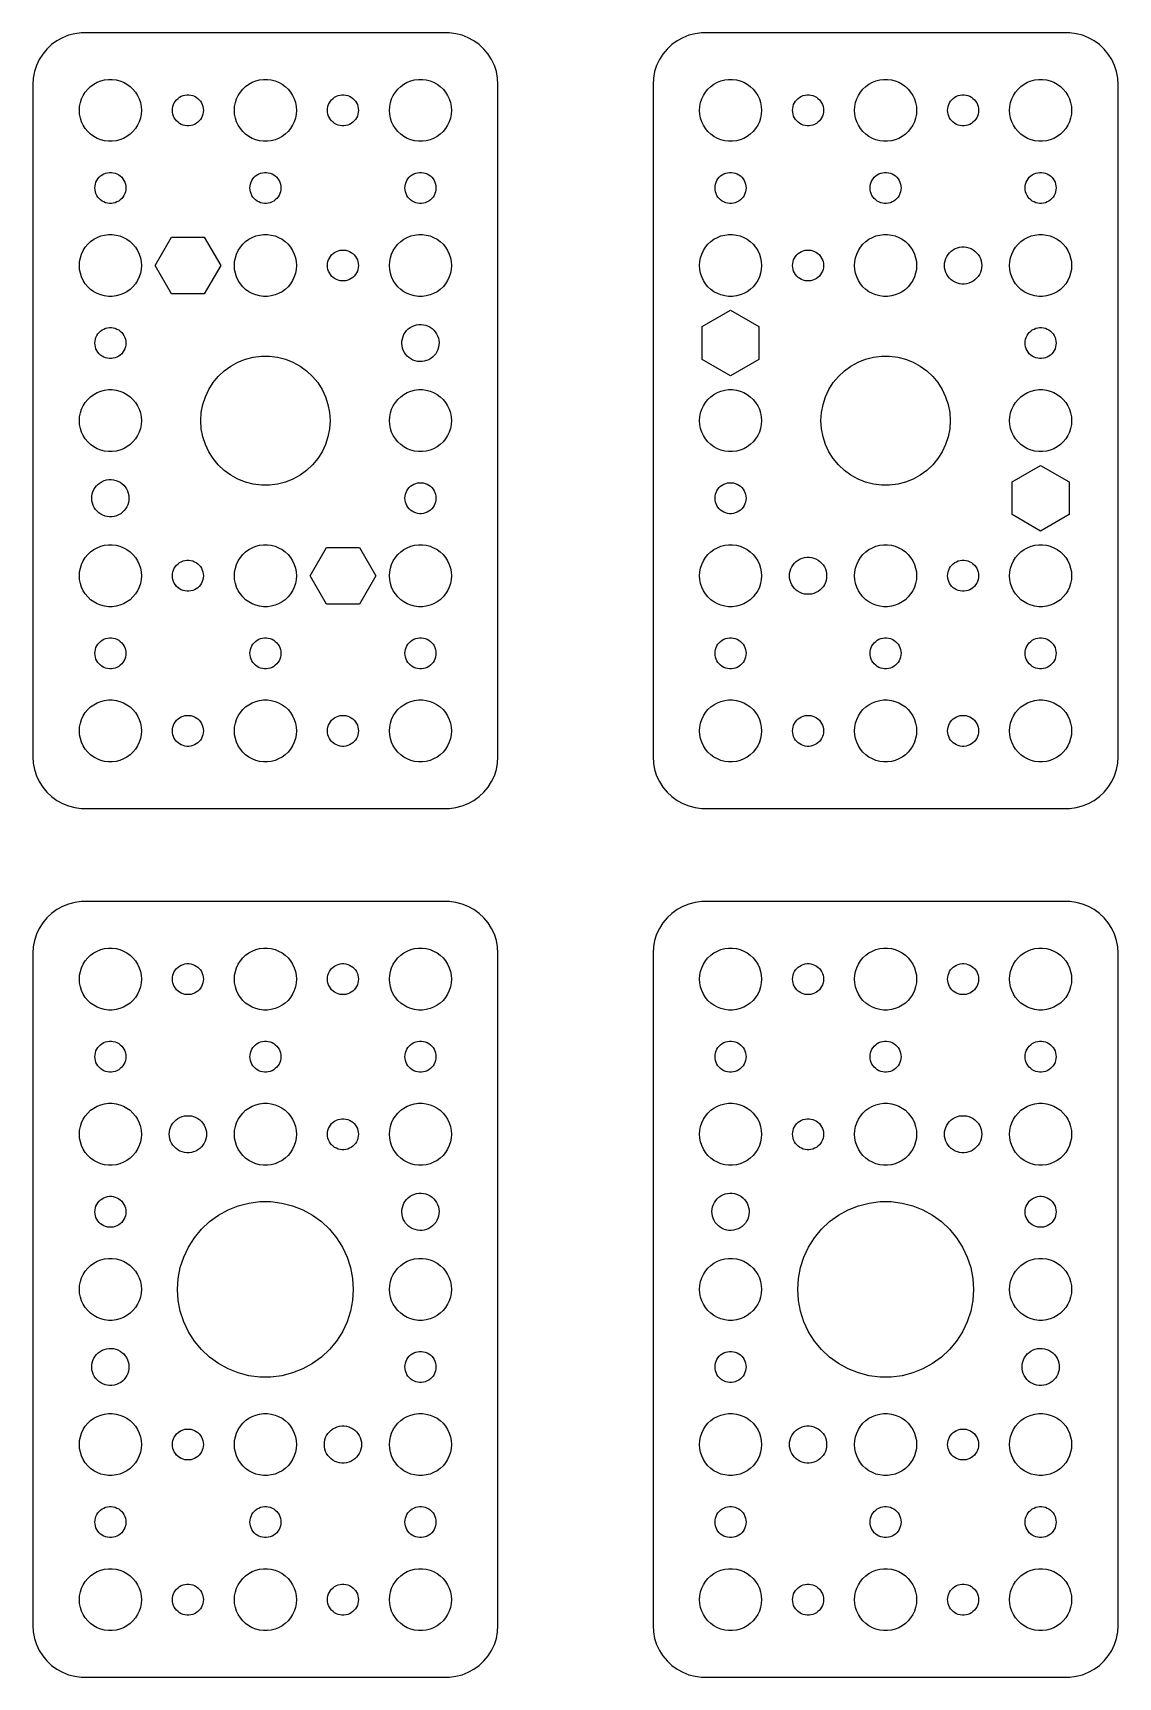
# Model space of a CAD drawing. Header units: metres. Extents: x -22 to 82, y 131 to 289.
import ezdxf

# ---------------------------------------------------------------- set-up
doc = ezdxf.new("R2010")
doc.units = ezdxf.units.M

msp = doc.modelspace()

# ---------------------------------------------------------------- linework, layer by layer
for p, q in [((-18.4369, 289.411), (-19.0451, 289.255)), ((-17.8139, 289.49), (-18.4369, 289.411)), ((17.8139, 289.49), (-17.8139, 289.49)), ((18.4369, 289.411), (17.8139, 289.49)), ((19.0451, 289.255), (18.4369, 289.411)), ((41.5631, 289.411), (40.9549, 289.255)), ((42.186, 289.49), (41.5631, 289.411)), ((77.8139, 289.49), (42.186, 289.49)), ((78.4369, 289.411), (77.8139, 289.49)), ((79.0451, 289.255), (78.4369, 289.411)), ((-21.1448, 287.923), (-21.5451, 287.439)), ((-20.6871, 288.353), (-21.1448, 287.923)), ((-20.1791, 288.722), (-20.6871, 288.353)), ((-19.6289, 289.024), (-20.1791, 288.722)), ((-19.0451, 289.255), (-19.6289, 289.024)), ((19.6289, 289.024), (19.0451, 289.255)), ((20.1791, 288.722), (19.6289, 289.024)), ((20.6871, 288.353), (20.1791, 288.722)), ((21.1448, 287.923), (20.6871, 288.353)), ((21.5451, 287.439), (21.1448, 287.923)), ((38.8551, 287.923), (38.4549, 287.439)), ((39.3129, 288.353), (38.8551, 287.923)), ((39.8209, 288.722), (39.3129, 288.353)), ((40.3711, 289.024), (39.8209, 288.722)), ((40.9549, 289.255), (40.3711, 289.024)), ((79.6289, 289.024), (79.0451, 289.255)), ((80.1791, 288.722), (79.6289, 289.024)), ((80.6871, 288.353), (80.1791, 288.722)), ((81.1448, 287.923), (80.6871, 288.353)), ((81.5451, 287.439), (81.1448, 287.923)), ((-22.1489, 286.341), (-22.3429, 285.743)), ((-21.8815, 286.909), (-22.1489, 286.341)), ((-21.5451, 287.439), (-21.8815, 286.909)), ((21.8815, 286.909), (21.5451, 287.439)), ((22.1489, 286.341), (21.8815, 286.909)), ((22.3429, 285.743), (22.1489, 286.341)), ((37.8511, 286.341), (37.6571, 285.743)), ((38.1185, 286.909), (37.8511, 286.341)), ((38.4549, 287.439), (38.1185, 286.909)), ((81.8815, 286.909), (81.5451, 287.439)), ((82.1489, 286.341), (81.8815, 286.909)), ((82.3429, 285.743), (82.1489, 286.341)), ((-22.4606, 285.127), (-22.5, 284.5)), ((-22.3429, 285.743), (-22.4606, 285.127)), ((-16.6075, 284.533), (-16.2773, 284.714)), ((-16.2773, 284.714), (-15.927, 284.853)), ((-15.927, 284.853), (-15.5621, 284.947)), ((-15.5621, 284.947), (-15.1884, 284.994)), ((-15.1884, 284.994), (-14.8116, 284.994)), ((-14.8116, 284.994), (-14.4379, 284.947)), ((-14.4379, 284.947), (-14.0729, 284.853)), ((-14.0729, 284.853), (-13.7227, 284.714)), ((-13.7227, 284.714), (-13.3925, 284.533)), ((-1.60747, 284.533), (-1.27733, 284.714)), ((-1.27733, 284.714), (-0.92705, 284.853)), ((-0.92705, 284.853), (-0.56213, 284.947)), ((-0.56213, 284.947), (-0.18837, 284.994)), ((-0.18837, 284.994), (0.18837, 284.994)), ((0.18837, 284.994), (0.56213, 284.947)), ((0.56213, 284.947), (0.92705, 284.853)), ((0.92705, 284.853), (1.27733, 284.714)), ((1.27733, 284.714), (1.60747, 284.533)), ((13.3925, 284.533), (13.7227, 284.714)), ((13.7227, 284.714), (14.0729, 284.853)), ((14.0729, 284.853), (14.4379, 284.947)), ((14.4379, 284.947), (14.8116, 284.994)), ((14.8116, 284.994), (15.1884, 284.994)), ((15.1884, 284.994), (15.5621, 284.947)), ((15.5621, 284.947), (15.927, 284.853)), ((15.927, 284.853), (16.2773, 284.714)), ((16.2773, 284.714), (16.6075, 284.533)), ((22.4606, 285.127), (22.3429, 285.743)), ((22.5, 284.5), (22.4606, 285.127)), ((37.5394, 285.127), (37.5, 284.5)), ((37.6571, 285.743), (37.5394, 285.127)), ((43.3925, 284.533), (43.7227, 284.714)), ((43.7227, 284.714), (44.0729, 284.853)), ((44.0729, 284.853), (44.4379, 284.947)), ((44.4379, 284.947), (44.8116, 284.994)), ((44.8116, 284.994), (45.1884, 284.994)), ((45.1884, 284.994), (45.5621, 284.947)), ((45.5621, 284.947), (45.927, 284.853)), ((45.927, 284.853), (46.2773, 284.714)), ((46.2773, 284.714), (46.6075, 284.533)), ((58.3925, 284.533), (58.7227, 284.714)), ((58.7227, 284.714), (59.0729, 284.853)), ((59.0729, 284.853), (59.4379, 284.947)), ((59.4379, 284.947), (59.8116, 284.994)), ((59.8116, 284.994), (60.1884, 284.994)), ((60.1884, 284.994), (60.5621, 284.947)), ((60.5621, 284.947), (60.927, 284.853)), ((60.927, 284.853), (61.2773, 284.714)), ((61.2773, 284.714), (61.6075, 284.533)), ((73.3925, 284.533), (73.7227, 284.714)), ((73.7227, 284.714), (74.073, 284.853)), ((74.073, 284.853), (74.4379, 284.947)), ((74.4379, 284.947), (74.8116, 284.994)), ((74.8116, 284.994), (75.1884, 284.994)), ((75.1884, 284.994), (75.5621, 284.947)), ((75.5621, 284.947), (75.927, 284.853)), ((75.927, 284.853), (76.2773, 284.714)), ((76.2773, 284.714), (76.6075, 284.533)), ((82.4606, 285.127), (82.3429, 285.743)), ((82.5, 284.5), (82.4606, 285.127)), ((-22.5, 284.5), (-22.5, 219.5)), ((-17.9057, 282.746), (-17.7893, 283.104)), ((-17.7893, 283.104), (-17.6289, 283.445)), ((-17.6289, 283.445), (-17.427, 283.763)), ((-17.427, 283.763), (-17.1869, 284.054)), ((-17.1869, 284.054), (-16.9123, 284.312)), ((-16.9123, 284.312), (-16.6075, 284.533)), ((-13.3925, 284.533), (-13.0877, 284.312)), ((-13.0877, 284.312), (-12.8131, 284.054)), ((-12.8131, 284.054), (-12.5729, 283.763)), ((-12.5729, 283.763), (-12.3711, 283.445)), ((-12.3711, 283.445), (-12.2107, 283.104)), ((-12.2107, 283.104), (-12.0942, 282.746)), ((-8.71352, 282.882), (-8.59344, 283.027)), ((-8.59344, 283.027), (-8.45613, 283.156)), ((-8.45613, 283.156), (-8.30373, 283.266)), ((-8.30373, 283.266), (-8.13866, 283.357)), ((-8.13866, 283.357), (-7.96352, 283.427)), ((-7.96352, 283.427), (-7.78107, 283.473)), ((-7.78107, 283.473), (-7.59418, 283.497)), ((-7.59418, 283.497), (-7.40581, 283.497)), ((-7.40581, 283.497), (-7.21892, 283.473)), ((-7.21892, 283.473), (-7.03647, 283.427)), ((-7.03647, 283.427), (-6.86133, 283.357)), ((-6.86133, 283.357), (-6.69626, 283.266)), ((-6.69626, 283.266), (-6.54385, 283.156)), ((-6.54385, 283.156), (-6.40654, 283.027)), ((-6.40654, 283.027), (-6.28647, 282.882)), ((-2.90575, 282.746), (-2.78932, 283.104)), ((-2.78932, 283.104), (-2.62891, 283.445)), ((-2.62891, 283.445), (-2.42705, 283.763)), ((-2.42705, 283.763), (-2.1869, 284.054)), ((-2.1869, 284.054), (-1.91226, 284.312)), ((-1.91226, 284.312), (-1.60747, 284.533)), ((1.60747, 284.533), (1.91226, 284.312)), ((1.91226, 284.312), (2.1869, 284.054)), ((2.1869, 284.054), (2.42705, 283.763)), ((2.42705, 283.763), (2.62891, 283.445)), ((2.62891, 283.445), (2.78932, 283.104)), ((2.78932, 283.104), (2.90575, 282.746)), ((6.28647, 282.882), (6.40654, 283.027)), ((6.40654, 283.027), (6.54385, 283.156)), ((6.54385, 283.156), (6.69626, 283.266)), ((6.69626, 283.266), (6.86133, 283.357)), ((6.86133, 283.357), (7.03647, 283.427)), ((7.03647, 283.427), (7.21892, 283.473)), ((7.21892, 283.473), (7.40581, 283.497)), ((7.40581, 283.497), (7.59418, 283.497)), ((7.59418, 283.497), (7.78107, 283.473)), ((7.78107, 283.473), (7.96352, 283.427)), ((7.96352, 283.427), (8.13866, 283.357)), ((8.13866, 283.357), (8.30373, 283.266)), ((8.30373, 283.266), (8.45613, 283.156)), ((8.45613, 283.156), (8.59344, 283.027)), ((8.59344, 283.027), (8.71352, 282.882)), ((12.0942, 282.746), (12.2107, 283.104)), ((12.2107, 283.104), (12.3711, 283.445)), ((12.3711, 283.445), (12.5729, 283.763)), ((12.5729, 283.763), (12.8131, 284.054)), ((12.8131, 284.054), (13.0877, 284.312)), ((13.0877, 284.312), (13.3925, 284.533)), ((16.6075, 284.533), (16.9123, 284.312)), ((16.9123, 284.312), (17.1869, 284.054)), ((17.1869, 284.054), (17.427, 283.763)), ((17.427, 283.763), (17.6289, 283.445)), ((17.6289, 283.445), (17.7893, 283.104)), ((17.7893, 283.104), (17.9057, 282.746)), ((22.5, 219.5), (22.5, 284.5)), ((37.5, 284.5), (37.5, 219.5)), ((42.0942, 282.746), (42.2107, 283.104)), ((42.2107, 283.104), (42.3711, 283.445)), ((42.3711, 283.445), (42.5729, 283.763)), ((42.5729, 283.763), (42.8131, 284.054)), ((42.8131, 284.054), (43.0877, 284.312)), ((43.0877, 284.312), (43.3925, 284.533)), ((46.6075, 284.533), (46.9123, 284.312)), ((46.9123, 284.312), (47.1869, 284.054)), ((47.1869, 284.054), (47.427, 283.763)), ((47.427, 283.763), (47.6289, 283.445)), ((47.6289, 283.445), (47.7893, 283.104)), ((47.7893, 283.104), (47.9057, 282.746)), ((51.2865, 282.882), (51.4065, 283.027)), ((51.4065, 283.027), (51.5439, 283.156)), ((51.5439, 283.156), (51.6963, 283.266)), ((51.6963, 283.266), (51.8613, 283.357)), ((51.8613, 283.357), (52.0365, 283.427)), ((52.0365, 283.427), (52.2189, 283.473)), ((52.2189, 283.473), (52.4058, 283.497)), ((52.4058, 283.497), (52.5942, 283.497)), ((52.5942, 283.497), (52.7811, 283.473)), ((52.7811, 283.473), (52.9635, 283.427)), ((52.9635, 283.427), (53.1387, 283.357)), ((53.1387, 283.357), (53.3037, 283.266)), ((53.3037, 283.266), (53.4561, 283.156)), ((53.4561, 283.156), (53.5934, 283.027)), ((53.5934, 283.027), (53.7135, 282.882)), ((57.0942, 282.746), (57.2107, 283.104)), ((57.2107, 283.104), (57.3711, 283.445)), ((57.3711, 283.445), (57.5729, 283.763)), ((57.5729, 283.763), (57.8131, 284.054)), ((57.8131, 284.054), (58.0877, 284.312)), ((58.0877, 284.312), (58.3925, 284.533)), ((61.6075, 284.533), (61.9123, 284.312)), ((61.9123, 284.312), (62.1869, 284.054)), ((62.1869, 284.054), (62.427, 283.763)), ((62.427, 283.763), (62.6289, 283.445)), ((62.6289, 283.445), (62.7893, 283.104)), ((62.7893, 283.104), (62.9057, 282.746)), ((66.2865, 282.882), (66.4065, 283.027)), ((66.4065, 283.027), (66.5439, 283.156)), ((66.5439, 283.156), (66.6963, 283.266)), ((66.6963, 283.266), (66.8613, 283.357)), ((66.8613, 283.357), (67.0365, 283.427)), ((67.0365, 283.427), (67.2189, 283.473)), ((67.2189, 283.473), (67.4058, 283.497)), ((67.4058, 283.497), (67.5942, 283.497)), ((67.5942, 283.497), (67.7811, 283.473)), ((67.7811, 283.473), (67.9635, 283.427)), ((67.9635, 283.427), (68.1387, 283.357)), ((68.1387, 283.357), (68.3037, 283.266)), ((68.3037, 283.266), (68.4561, 283.156)), ((68.4561, 283.156), (68.5934, 283.027)), ((68.5934, 283.027), (68.7135, 282.882)), ((72.0943, 282.746), (72.2107, 283.104)), ((72.2107, 283.104), (72.3711, 283.445)), ((72.3711, 283.445), (72.573, 283.763)), ((72.573, 283.763), (72.8131, 284.054)), ((72.8131, 284.054), (73.0877, 284.312)), ((73.0877, 284.312), (73.3925, 284.533)), ((76.6075, 284.533), (76.9123, 284.312)), ((76.9123, 284.312), (77.1869, 284.054)), ((77.1869, 284.054), (77.427, 283.763)), ((77.427, 283.763), (77.6289, 283.445)), ((77.6289, 283.445), (77.7893, 283.104)), ((77.7893, 283.104), (77.9057, 282.746)), ((82.5, 219.5), (82.5, 284.5)), ((-18, 282), (-17.9763, 282.376)), ((-17.9763, 281.624), (-18, 282)), ((-17.9763, 282.376), (-17.9057, 282.746)), ((-17.9057, 281.254), (-17.9763, 281.624)), ((-12.0942, 282.746), (-12.0237, 282.376)), ((-12.0237, 281.624), (-12.0942, 281.254)), ((-12.0237, 282.376), (-12, 282)), ((-12, 282), (-12.0237, 281.624)), ((-9, 282), (-8.98816, 282.188)), ((-8.98816, 281.812), (-9, 282)), ((-8.98816, 282.188), (-8.95287, 282.373)), ((-8.95287, 281.627), (-8.98816, 281.812)), ((-8.95287, 282.373), (-8.89465, 282.552)), ((-8.89465, 281.448), (-8.95287, 281.627)), ((-8.89465, 282.552), (-8.81445, 282.723)), ((-8.81445, 281.277), (-8.89465, 281.448)), ((-8.81445, 282.723), (-8.71352, 282.882)), ((-6.28647, 282.882), (-6.18553, 282.723)), ((-6.18553, 282.723), (-6.10533, 282.552)), ((-6.10533, 281.448), (-6.18553, 281.277)), ((-6.10533, 282.552), (-6.04712, 282.373)), ((-6.04712, 281.627), (-6.10533, 281.448)), ((-6.04712, 282.373), (-6.01183, 282.188)), ((-6.01183, 281.812), (-6.04712, 281.627)), ((-6.01183, 282.188), (-6, 282)), ((-6, 282), (-6.01183, 281.812)), ((-3, 282), (-2.97633, 282.376)), ((-2.97633, 281.624), (-3, 282)), ((-2.97633, 282.376), (-2.90575, 282.746)), ((-2.90575, 281.254), (-2.97633, 281.624)), ((2.90575, 282.746), (2.97633, 282.376)), ((2.97633, 281.624), (2.90575, 281.254)), ((2.97633, 282.376), (3, 282)), ((3, 282), (2.97633, 281.624)), ((6, 282), (6.01183, 282.188)), ((6.01183, 281.812), (6, 282)), ((6.01183, 282.188), (6.04712, 282.373)), ((6.04712, 281.627), (6.01183, 281.812)), ((6.04712, 282.373), (6.10533, 282.552)), ((6.10533, 281.448), (6.04712, 281.627)), ((6.10533, 282.552), (6.18553, 282.723)), ((6.18553, 281.277), (6.10533, 281.448)), ((6.18553, 282.723), (6.28647, 282.882)), ((8.71352, 282.882), (8.81445, 282.723)), ((8.81445, 282.723), (8.89465, 282.552)), ((8.89465, 281.448), (8.81445, 281.277)), ((8.89465, 282.552), (8.95287, 282.373)), ((8.95287, 281.627), (8.89465, 281.448)), ((8.95287, 282.373), (8.98816, 282.188)), ((8.98816, 281.812), (8.95287, 281.627)), ((8.98816, 282.188), (9, 282)), ((9, 282), (8.98816, 281.812)), ((12, 282), (12.0237, 282.376)), ((12.0237, 281.624), (12, 282)), ((12.0237, 282.376), (12.0942, 282.746)), ((12.0942, 281.254), (12.0237, 281.624)), ((17.9057, 282.746), (17.9763, 282.376)), ((17.9763, 281.624), (17.9057, 281.254)), ((17.9763, 282.376), (18, 282)), ((18, 282), (17.9763, 281.624)), ((42, 282), (42.0237, 282.376)), ((42.0237, 281.624), (42, 282)), ((42.0237, 282.376), (42.0942, 282.746)), ((42.0942, 281.254), (42.0237, 281.624)), ((47.9057, 282.746), (47.9763, 282.376)), ((47.9763, 281.624), (47.9057, 281.254)), ((47.9763, 282.376), (48, 282)), ((48, 282), (47.9763, 281.624)), ((51, 282), (51.0118, 282.188)), ((51.0118, 281.812), (51, 282)), ((51.0118, 282.188), (51.0471, 282.373)), ((51.0471, 281.627), (51.0118, 281.812)), ((51.0471, 282.373), (51.1053, 282.552)), ((51.1053, 281.448), (51.0471, 281.627)), ((51.1053, 282.552), (51.1855, 282.723)), ((51.1855, 281.277), (51.1053, 281.448)), ((51.1855, 282.723), (51.2865, 282.882)), ((53.7135, 282.882), (53.8145, 282.723)), ((53.8145, 282.723), (53.8947, 282.552)), ((53.8947, 281.448), (53.8145, 281.277)), ((53.8947, 282.552), (53.9529, 282.373)), ((53.9529, 281.627), (53.8947, 281.448)), ((53.9529, 282.373), (53.9882, 282.188)), ((53.9882, 281.812), (53.9529, 281.627)), ((53.9882, 282.188), (54, 282)), ((54, 282), (53.9882, 281.812)), ((57, 282), (57.0237, 282.376)), ((57.0237, 281.624), (57, 282)), ((57.0237, 282.376), (57.0942, 282.746)), ((57.0942, 281.254), (57.0237, 281.624)), ((62.9057, 282.746), (62.9763, 282.376)), ((62.9763, 281.624), (62.9057, 281.254)), ((62.9763, 282.376), (63, 282)), ((63, 282), (62.9763, 281.624)), ((66, 282), (66.0118, 282.188)), ((66.0118, 281.812), (66, 282)), ((66.0118, 282.188), (66.0471, 282.373)), ((66.0471, 281.627), (66.0118, 281.812)), ((66.0471, 282.373), (66.1053, 282.552)), ((66.1053, 281.448), (66.0471, 281.627)), ((66.1053, 282.552), (66.1855, 282.723)), ((66.1855, 281.277), (66.1053, 281.448)), ((66.1855, 282.723), (66.2865, 282.882)), ((68.7135, 282.882), (68.8145, 282.723)), ((68.8145, 282.723), (68.8947, 282.552)), ((68.8947, 281.448), (68.8145, 281.277)), ((68.8947, 282.552), (68.9529, 282.373)), ((68.9529, 281.627), (68.8947, 281.448)), ((68.9529, 282.373), (68.9882, 282.188)), ((68.9882, 281.812), (68.9529, 281.627)), ((68.9882, 282.188), (69, 282)), ((69, 282), (68.9882, 281.812)), ((72, 282), (72.0237, 282.376)), ((72.0237, 281.624), (72, 282)), ((72.0237, 282.376), (72.0943, 282.746)), ((72.0943, 281.254), (72.0237, 281.624)), ((77.9057, 282.746), (77.9763, 282.376)), ((77.9763, 281.624), (77.9057, 281.254)), ((77.9763, 282.376), (78, 282)), ((78, 282), (77.9763, 281.624)), ((-17.7893, 280.896), (-17.9057, 281.254)), ((-17.6289, 280.555), (-17.7893, 280.896)), ((-17.427, 280.237), (-17.6289, 280.555)), ((-17.1869, 279.946), (-17.427, 280.237)), ((-16.9123, 279.688), (-17.1869, 279.946)), ((-12.8131, 279.946), (-13.0877, 279.688)), ((-12.5729, 280.237), (-12.8131, 279.946)), ((-12.3711, 280.555), (-12.5729, 280.237)), ((-12.2107, 280.896), (-12.3711, 280.555)), ((-12.0942, 281.254), (-12.2107, 280.896)), ((-8.71352, 281.118), (-8.81445, 281.277)), ((-8.59344, 280.973), (-8.71352, 281.118)), ((-8.45613, 280.844), (-8.59344, 280.973)), ((-8.30373, 280.734), (-8.45613, 280.844)), ((-8.13866, 280.643), (-8.30373, 280.734)), ((-7.96352, 280.573), (-8.13866, 280.643)), ((-7.78107, 280.527), (-7.96352, 280.573)), ((-7.59418, 280.503), (-7.78107, 280.527)), ((-7.40581, 280.503), (-7.59418, 280.503)), ((-7.21892, 280.527), (-7.40581, 280.503)), ((-7.03647, 280.573), (-7.21892, 280.527)), ((-6.86133, 280.643), (-7.03647, 280.573)), ((-6.69626, 280.734), (-6.86133, 280.643)), ((-6.54385, 280.844), (-6.69626, 280.734)), ((-6.40654, 280.973), (-6.54385, 280.844)), ((-6.28647, 281.118), (-6.40654, 280.973)), ((-6.18553, 281.277), (-6.28647, 281.118)), ((-2.78932, 280.896), (-2.90575, 281.254)), ((-2.62891, 280.555), (-2.78932, 280.896)), ((-2.42705, 280.237), (-2.62891, 280.555)), ((-2.1869, 279.946), (-2.42705, 280.237)), ((-1.91226, 279.688), (-2.1869, 279.946)), ((2.1869, 279.946), (1.91226, 279.688)), ((2.42705, 280.237), (2.1869, 279.946)), ((2.62891, 280.555), (2.42705, 280.237)), ((2.78932, 280.896), (2.62891, 280.555)), ((2.90575, 281.254), (2.78932, 280.896)), ((6.28647, 281.118), (6.18553, 281.277)), ((6.40654, 280.973), (6.28647, 281.118)), ((6.54385, 280.844), (6.40654, 280.973)), ((6.69626, 280.734), (6.54385, 280.844)), ((6.86133, 280.643), (6.69626, 280.734)), ((7.03647, 280.573), (6.86133, 280.643)), ((7.21892, 280.527), (7.03647, 280.573)), ((7.40581, 280.503), (7.21892, 280.527)), ((7.59418, 280.503), (7.40581, 280.503)), ((7.78107, 280.527), (7.59418, 280.503)), ((7.96352, 280.573), (7.78107, 280.527)), ((8.13866, 280.643), (7.96352, 280.573)), ((8.30373, 280.734), (8.13866, 280.643)), ((8.45613, 280.844), (8.30373, 280.734)), ((8.59344, 280.973), (8.45613, 280.844)), ((8.71352, 281.118), (8.59344, 280.973)), ((8.81445, 281.277), (8.71352, 281.118)), ((12.2107, 280.896), (12.0942, 281.254)), ((12.3711, 280.555), (12.2107, 280.896)), ((12.5729, 280.237), (12.3711, 280.555)), ((12.8131, 279.946), (12.5729, 280.237)), ((13.0877, 279.688), (12.8131, 279.946)), ((17.1869, 279.946), (16.9123, 279.688)), ((17.427, 280.237), (17.1869, 279.946)), ((17.6289, 280.555), (17.427, 280.237)), ((17.7893, 280.896), (17.6289, 280.555)), ((17.9057, 281.254), (17.7893, 280.896)), ((42.2107, 280.896), (42.0942, 281.254)), ((42.3711, 280.555), (42.2107, 280.896)), ((42.5729, 280.237), (42.3711, 280.555)), ((42.8131, 279.946), (42.5729, 280.237)), ((43.0877, 279.688), (42.8131, 279.946)), ((47.1869, 279.946), (46.9123, 279.688)), ((47.427, 280.237), (47.1869, 279.946)), ((47.6289, 280.555), (47.427, 280.237)), ((47.7893, 280.896), (47.6289, 280.555)), ((47.9057, 281.254), (47.7893, 280.896)), ((51.2865, 281.118), (51.1855, 281.277)), ((51.4065, 280.973), (51.2865, 281.118)), ((51.5439, 280.844), (51.4065, 280.973)), ((51.6963, 280.734), (51.5439, 280.844)), ((51.8613, 280.643), (51.6963, 280.734)), ((52.0365, 280.573), (51.8613, 280.643)), ((52.2189, 280.527), (52.0365, 280.573)), ((52.4058, 280.503), (52.2189, 280.527)), ((52.5942, 280.503), (52.4058, 280.503)), ((52.7811, 280.527), (52.5942, 280.503)), ((52.9635, 280.573), (52.7811, 280.527)), ((53.1387, 280.643), (52.9635, 280.573)), ((53.3037, 280.734), (53.1387, 280.643)), ((53.4561, 280.844), (53.3037, 280.734)), ((53.5934, 280.973), (53.4561, 280.844)), ((53.7135, 281.118), (53.5934, 280.973)), ((53.8145, 281.277), (53.7135, 281.118)), ((57.2107, 280.896), (57.0942, 281.254)), ((57.3711, 280.555), (57.2107, 280.896)), ((57.5729, 280.237), (57.3711, 280.555)), ((57.8131, 279.946), (57.5729, 280.237)), ((58.0877, 279.688), (57.8131, 279.946)), ((62.1869, 279.946), (61.9123, 279.688)), ((62.427, 280.237), (62.1869, 279.946)), ((62.6289, 280.555), (62.427, 280.237)), ((62.7893, 280.896), (62.6289, 280.555)), ((62.9057, 281.254), (62.7893, 280.896)), ((66.2865, 281.118), (66.1855, 281.277)), ((66.4065, 280.973), (66.2865, 281.118)), ((66.5439, 280.844), (66.4065, 280.973)), ((66.6963, 280.734), (66.5439, 280.844)), ((66.8613, 280.643), (66.6963, 280.734)), ((67.0365, 280.573), (66.8613, 280.643)), ((67.2189, 280.527), (67.0365, 280.573)), ((67.4058, 280.503), (67.2189, 280.527)), ((67.5942, 280.503), (67.4058, 280.503)), ((67.7811, 280.527), (67.5942, 280.503)), ((67.9635, 280.573), (67.7811, 280.527)), ((68.1387, 280.643), (67.9635, 280.573)), ((68.3037, 280.734), (68.1387, 280.643)), ((68.4561, 280.844), (68.3037, 280.734)), ((68.5934, 280.973), (68.4561, 280.844)), ((68.7135, 281.118), (68.5934, 280.973)), ((68.8145, 281.277), (68.7135, 281.118)), ((72.2107, 280.896), (72.0943, 281.254)), ((72.3711, 280.555), (72.2107, 280.896)), ((72.573, 280.237), (72.3711, 280.555)), ((72.8131, 279.946), (72.573, 280.237)), ((73.0877, 279.688), (72.8131, 279.946)), ((77.1869, 279.946), (76.9123, 279.688)), ((77.427, 280.237), (77.1869, 279.946)), ((77.6289, 280.555), (77.427, 280.237)), ((77.7893, 280.896), (77.6289, 280.555)), ((77.9057, 281.254), (77.7893, 280.896)), ((-16.6075, 279.467), (-16.9123, 279.688)), ((-16.2773, 279.286), (-16.6075, 279.467)), ((-15.927, 279.147), (-16.2773, 279.286)), ((-15.5621, 279.053), (-15.927, 279.147)), ((-15.1884, 279.006), (-15.5621, 279.053)), ((-14.8116, 279.006), (-15.1884, 279.006)), ((-14.4379, 279.053), (-14.8116, 279.006)), ((-14.0729, 279.147), (-14.4379, 279.053)), ((-13.7227, 279.286), (-14.0729, 279.147)), ((-13.3925, 279.467), (-13.7227, 279.286)), ((-13.0877, 279.688), (-13.3925, 279.467)), ((-1.60747, 279.467), (-1.91226, 279.688)), ((-1.27733, 279.286), (-1.60747, 279.467)), ((-0.92705, 279.147), (-1.27733, 279.286)), ((-0.56213, 279.053), (-0.92705, 279.147)), ((-0.18837, 279.006), (-0.56213, 279.053)), ((0.18837, 279.006), (-0.18837, 279.006)), ((0.56213, 279.053), (0.18837, 279.006)), ((0.92705, 279.147), (0.56213, 279.053)), ((1.27733, 279.286), (0.92705, 279.147)), ((1.60747, 279.467), (1.27733, 279.286)), ((1.91226, 279.688), (1.60747, 279.467)), ((13.3925, 279.467), (13.0877, 279.688)), ((13.7227, 279.286), (13.3925, 279.467)), ((14.0729, 279.147), (13.7227, 279.286)), ((14.4379, 279.053), (14.0729, 279.147)), ((14.8116, 279.006), (14.4379, 279.053)), ((15.1884, 279.006), (14.8116, 279.006)), ((15.5621, 279.053), (15.1884, 279.006)), ((15.927, 279.147), (15.5621, 279.053)), ((16.2773, 279.286), (15.927, 279.147)), ((16.6075, 279.467), (16.2773, 279.286)), ((16.9123, 279.688), (16.6075, 279.467)), ((43.3925, 279.467), (43.0877, 279.688)), ((43.7227, 279.286), (43.3925, 279.467)), ((44.0729, 279.147), (43.7227, 279.286)), ((44.4379, 279.053), (44.0729, 279.147)), ((44.8116, 279.006), (44.4379, 279.053)), ((45.1884, 279.006), (44.8116, 279.006)), ((45.5621, 279.053), (45.1884, 279.006)), ((45.927, 279.147), (45.5621, 279.053)), ((46.2773, 279.286), (45.927, 279.147)), ((46.6075, 279.467), (46.2773, 279.286)), ((46.9123, 279.688), (46.6075, 279.467)), ((58.3925, 279.467), (58.0877, 279.688)), ((58.7227, 279.286), (58.3925, 279.467)), ((59.0729, 279.147), (58.7227, 279.286)), ((59.4379, 279.053), (59.0729, 279.147)), ((59.8116, 279.006), (59.4379, 279.053)), ((60.1884, 279.006), (59.8116, 279.006)), ((60.5621, 279.053), (60.1884, 279.006)), ((60.927, 279.147), (60.5621, 279.053)), ((61.2773, 279.286), (60.927, 279.147)), ((61.6075, 279.467), (61.2773, 279.286)), ((61.9123, 279.688), (61.6075, 279.467)), ((73.3925, 279.467), (73.0877, 279.688)), ((73.7227, 279.286), (73.3925, 279.467)), ((74.073, 279.147), (73.7227, 279.286)), ((74.4379, 279.053), (74.073, 279.147)), ((74.8116, 279.006), (74.4379, 279.053)), ((75.1884, 279.006), (74.8116, 279.006)), ((75.5621, 279.053), (75.1884, 279.006)), ((75.927, 279.147), (75.5621, 279.053)), ((76.2773, 279.286), (75.927, 279.147)), ((76.6075, 279.467), (76.2773, 279.286)), ((76.9123, 279.688), (76.6075, 279.467)), ((-16.4529, 274.873), (-16.3947, 275.052)), ((-16.3947, 275.052), (-16.3145, 275.223)), ((-16.3145, 275.223), (-16.2135, 275.382)), ((-16.2135, 275.382), (-16.0934, 275.527)), ((-16.0934, 275.527), (-15.9561, 275.656)), ((-15.9561, 275.656), (-15.8037, 275.766)), ((-15.8037, 275.766), (-15.6387, 275.857)), ((-15.6387, 275.857), (-15.4635, 275.927)), ((-15.4635, 275.927), (-15.2811, 275.973)), ((-15.2811, 275.973), (-15.0942, 275.997)), ((-15.0942, 275.997), (-14.9058, 275.997)), ((-14.9058, 275.997), (-14.7189, 275.973)), ((-14.7189, 275.973), (-14.5365, 275.927)), ((-14.5365, 275.927), (-14.3613, 275.857)), ((-14.3613, 275.857), (-14.1963, 275.766)), ((-14.1963, 275.766), (-14.0439, 275.656)), ((-14.0439, 275.656), (-13.9065, 275.527)), ((-13.9065, 275.527), (-13.7865, 275.382)), ((-13.7865, 275.382), (-13.6855, 275.223)), ((-13.6855, 275.223), (-13.6053, 275.052)), ((-13.6053, 275.052), (-13.5471, 274.873)), ((-1.45287, 274.873), (-1.39465, 275.052)), ((-1.39465, 275.052), (-1.31445, 275.223)), ((-1.31445, 275.223), (-1.21352, 275.382)), ((-1.21352, 275.382), (-1.09344, 275.527)), ((-1.09344, 275.527), (-0.95613, 275.656)), ((-0.95613, 275.656), (-0.80373, 275.766)), ((-0.80373, 275.766), (-0.63866, 275.857)), ((-0.63866, 275.857), (-0.46352, 275.927)), ((-0.46352, 275.927), (-0.28107, 275.973)), ((-0.28107, 275.973), (-0.09418, 275.997)), ((-0.09418, 275.997), (0.09418, 275.997)), ((0.09418, 275.997), (0.28107, 275.973)), ((0.28107, 275.973), (0.46352, 275.927)), ((0.46352, 275.927), (0.63866, 275.857)), ((0.63866, 275.857), (0.80373, 275.766)), ((0.80373, 275.766), (0.95613, 275.656)), ((0.95613, 275.656), (1.09344, 275.527)), ((1.09344, 275.527), (1.21352, 275.382)), ((1.21352, 275.382), (1.31445, 275.223)), ((1.31445, 275.223), (1.39465, 275.052)), ((1.39465, 275.052), (1.45287, 274.873)), ((13.5471, 274.873), (13.6053, 275.052)), ((13.6053, 275.052), (13.6855, 275.223)), ((13.6855, 275.223), (13.7865, 275.382)), ((13.7865, 275.382), (13.9065, 275.527)), ((13.9065, 275.527), (14.0439, 275.656)), ((14.0439, 275.656), (14.1963, 275.766)), ((14.1963, 275.766), (14.3613, 275.857)), ((14.3613, 275.857), (14.5365, 275.927)), ((14.5365, 275.927), (14.7189, 275.973)), ((14.7189, 275.973), (14.9058, 275.997)), ((14.9058, 275.997), (15.0942, 275.997)), ((15.0942, 275.997), (15.2811, 275.973)), ((15.2811, 275.973), (15.4635, 275.927)), ((15.4635, 275.927), (15.6387, 275.857)), ((15.6387, 275.857), (15.8037, 275.766)), ((15.8037, 275.766), (15.9561, 275.656)), ((15.9561, 275.656), (16.0934, 275.527)), ((16.0934, 275.527), (16.2135, 275.382)), ((16.2135, 275.382), (16.3145, 275.223)), ((16.3145, 275.223), (16.3947, 275.052)), ((16.3947, 275.052), (16.4529, 274.873)), ((43.5471, 274.873), (43.6053, 275.052)), ((43.6053, 275.052), (43.6855, 275.223)), ((43.6855, 275.223), (43.7865, 275.382)), ((43.7865, 275.382), (43.9065, 275.527)), ((43.9065, 275.527), (44.0439, 275.656)), ((44.0439, 275.656), (44.1963, 275.766)), ((44.1963, 275.766), (44.3613, 275.857)), ((44.3613, 275.857), (44.5365, 275.927)), ((44.5365, 275.927), (44.7189, 275.973)), ((44.7189, 275.973), (44.9058, 275.997)), ((44.9058, 275.997), (45.0942, 275.997)), ((45.0942, 275.997), (45.2811, 275.973)), ((45.2811, 275.973), (45.4635, 275.927)), ((45.4635, 275.927), (45.6387, 275.857)), ((45.6387, 275.857), (45.8037, 275.766)), ((45.8037, 275.766), (45.9561, 275.656)), ((45.9561, 275.656), (46.0934, 275.527)), ((46.0934, 275.527), (46.2135, 275.382)), ((46.2135, 275.382), (46.3145, 275.223)), ((46.3145, 275.223), (46.3947, 275.052)), ((46.3947, 275.052), (46.4529, 274.873)), ((58.5471, 274.873), (58.6053, 275.052)), ((58.6053, 275.052), (58.6855, 275.223)), ((58.6855, 275.223), (58.7865, 275.382)), ((58.7865, 275.382), (58.9065, 275.527)), ((58.9065, 275.527), (59.0439, 275.656)), ((59.0439, 275.656), (59.1963, 275.766)), ((59.1963, 275.766), (59.3613, 275.857)), ((59.3613, 275.857), (59.5365, 275.927)), ((59.5365, 275.927), (59.7189, 275.973)), ((59.7189, 275.973), (59.9058, 275.997)), ((59.9058, 275.997), (60.0942, 275.997)), ((60.0942, 275.997), (60.2811, 275.973)), ((60.2811, 275.973), (60.4635, 275.927)), ((60.4635, 275.927), (60.6387, 275.857)), ((60.6387, 275.857), (60.8037, 275.766)), ((60.8037, 275.766), (60.9561, 275.656)), ((60.9561, 275.656), (61.0934, 275.527)), ((61.0934, 275.527), (61.2135, 275.382)), ((61.2135, 275.382), (61.3145, 275.223)), ((61.3145, 275.223), (61.3947, 275.052)), ((61.3947, 275.052), (61.4529, 274.873)), ((73.5471, 274.873), (73.6053, 275.052)), ((73.6053, 275.052), (73.6855, 275.223)), ((73.6855, 275.223), (73.7865, 275.382)), ((73.7865, 275.382), (73.9065, 275.527)), ((73.9065, 275.527), (74.0439, 275.656)), ((74.0439, 275.656), (74.1963, 275.766)), ((74.1963, 275.766), (74.3613, 275.857)), ((74.3613, 275.857), (74.5365, 275.927)), ((74.5365, 275.927), (74.7189, 275.973)), ((74.7189, 275.973), (74.9058, 275.997)), ((74.9058, 275.997), (75.0942, 275.997)), ((75.0942, 275.997), (75.2811, 275.973)), ((75.2811, 275.973), (75.4635, 275.927)), ((75.4635, 275.927), (75.6387, 275.857)), ((75.6387, 275.857), (75.8037, 275.766)), ((75.8037, 275.766), (75.9561, 275.656)), ((75.9561, 275.656), (76.0934, 275.527)), ((76.0934, 275.527), (76.2135, 275.382)), ((76.2135, 275.382), (76.3145, 275.223)), ((76.3145, 275.223), (76.3947, 275.052)), ((76.3947, 275.052), (76.4529, 274.873)), ((-16.5, 274.5), (-16.4882, 274.688)), ((-16.4882, 274.312), (-16.5, 274.5)), ((-16.4882, 274.688), (-16.4529, 274.873)), ((-16.4529, 274.127), (-16.4882, 274.312)), ((-16.3947, 273.948), (-16.4529, 274.127)), ((-16.3145, 273.777), (-16.3947, 273.948)), ((-16.2135, 273.618), (-16.3145, 273.777)), ((-16.0934, 273.473), (-16.2135, 273.618)), ((-15.9561, 273.344), (-16.0934, 273.473)), ((-13.9065, 273.473), (-14.0439, 273.344)), ((-13.7865, 273.618), (-13.9065, 273.473)), ((-13.6855, 273.777), (-13.7865, 273.618)), ((-13.6053, 273.948), (-13.6855, 273.777)), ((-13.5471, 274.127), (-13.6053, 273.948)), ((-13.5471, 274.873), (-13.5118, 274.688)), ((-13.5118, 274.312), (-13.5471, 274.127)), ((-13.5118, 274.688), (-13.5, 274.5)), ((-13.5, 274.5), (-13.5118, 274.312)), ((-1.5, 274.5), (-1.48816, 274.688)), ((-1.48816, 274.312), (-1.5, 274.5)), ((-1.48816, 274.688), (-1.45287, 274.873)), ((-1.45287, 274.127), (-1.48816, 274.312)), ((-1.39465, 273.948), (-1.45287, 274.127)), ((-1.31445, 273.777), (-1.39465, 273.948)), ((-1.21352, 273.618), (-1.31445, 273.777)), ((-1.09344, 273.473), (-1.21352, 273.618)), ((-0.95613, 273.344), (-1.09344, 273.473)), ((1.09344, 273.473), (0.95613, 273.344)), ((1.21352, 273.618), (1.09344, 273.473)), ((1.31445, 273.777), (1.21352, 273.618)), ((1.39465, 273.948), (1.31445, 273.777)), ((1.45287, 274.127), (1.39465, 273.948)), ((1.45287, 274.873), (1.48816, 274.688)), ((1.48816, 274.312), (1.45287, 274.127)), ((1.48816, 274.688), (1.5, 274.5)), ((1.5, 274.5), (1.48816, 274.312)), ((13.5, 274.5), (13.5118, 274.688)), ((13.5118, 274.312), (13.5, 274.5)), ((13.5118, 274.688), (13.5471, 274.873)), ((13.5471, 274.127), (13.5118, 274.312)), ((13.6053, 273.948), (13.5471, 274.127)), ((13.6855, 273.777), (13.6053, 273.948)), ((13.7865, 273.618), (13.6855, 273.777)), ((13.9065, 273.473), (13.7865, 273.618)), ((14.0439, 273.344), (13.9065, 273.473)), ((16.0934, 273.473), (15.9561, 273.344)), ((16.2135, 273.618), (16.0934, 273.473)), ((16.3145, 273.777), (16.2135, 273.618)), ((16.3947, 273.948), (16.3145, 273.777)), ((16.4529, 274.127), (16.3947, 273.948)), ((16.4529, 274.873), (16.4882, 274.688)), ((16.4882, 274.312), (16.4529, 274.127)), ((16.4882, 274.688), (16.5, 274.5)), ((16.5, 274.5), (16.4882, 274.312)), ((43.5, 274.5), (43.5118, 274.688)), ((43.5118, 274.312), (43.5, 274.5)), ((43.5118, 274.688), (43.5471, 274.873)), ((43.5471, 274.127), (43.5118, 274.312)), ((43.6053, 273.948), (43.5471, 274.127)), ((43.6855, 273.777), (43.6053, 273.948)), ((43.7865, 273.618), (43.6855, 273.777)), ((43.9065, 273.473), (43.7865, 273.618)), ((44.0439, 273.344), (43.9065, 273.473)), ((46.0934, 273.473), (45.9561, 273.344)), ((46.2135, 273.618), (46.0934, 273.473)), ((46.3145, 273.777), (46.2135, 273.618)), ((46.3947, 273.948), (46.3145, 273.777)), ((46.4529, 274.127), (46.3947, 273.948)), ((46.4529, 274.873), (46.4882, 274.688)), ((46.4882, 274.312), (46.4529, 274.127)), ((46.4882, 274.688), (46.5, 274.5)), ((46.5, 274.5), (46.4882, 274.312)), ((58.5, 274.5), (58.5118, 274.688)), ((58.5118, 274.312), (58.5, 274.5)), ((58.5118, 274.688), (58.5471, 274.873)), ((58.5471, 274.127), (58.5118, 274.312)), ((58.6053, 273.948), (58.5471, 274.127)), ((58.6855, 273.777), (58.6053, 273.948)), ((58.7865, 273.618), (58.6855, 273.777)), ((58.9065, 273.473), (58.7865, 273.618)), ((59.0439, 273.344), (58.9065, 273.473)), ((61.0934, 273.473), (60.9561, 273.344)), ((61.2135, 273.618), (61.0934, 273.473)), ((61.3145, 273.777), (61.2135, 273.618)), ((61.3947, 273.948), (61.3145, 273.777)), ((61.4529, 274.127), (61.3947, 273.948)), ((61.4529, 274.873), (61.4882, 274.688)), ((61.4882, 274.312), (61.4529, 274.127)), ((61.4882, 274.688), (61.5, 274.5)), ((61.5, 274.5), (61.4882, 274.312)), ((73.5, 274.5), (73.5118, 274.688)), ((73.5118, 274.312), (73.5, 274.5)), ((73.5118, 274.688), (73.5471, 274.873)), ((73.5471, 274.127), (73.5118, 274.312)), ((73.6053, 273.948), (73.5471, 274.127)), ((73.6855, 273.777), (73.6053, 273.948)), ((73.7865, 273.618), (73.6855, 273.777)), ((73.9065, 273.473), (73.7865, 273.618)), ((74.0439, 273.344), (73.9065, 273.473)), ((76.0934, 273.473), (75.9561, 273.344)), ((76.2135, 273.618), (76.0934, 273.473)), ((76.3145, 273.777), (76.2135, 273.618)), ((76.3947, 273.948), (76.3145, 273.777)), ((76.4529, 274.127), (76.3947, 273.948)), ((76.4529, 274.873), (76.4882, 274.688)), ((76.4882, 274.312), (76.4529, 274.127)), ((76.4882, 274.688), (76.5, 274.5)), ((76.5, 274.5), (76.4882, 274.312)), ((-15.8037, 273.234), (-15.9561, 273.344)), ((-15.6387, 273.143), (-15.8037, 273.234)), ((-15.4635, 273.073), (-15.6387, 273.143)), ((-15.2811, 273.027), (-15.4635, 273.073)), ((-15.0942, 273.003), (-15.2811, 273.027)), ((-14.9058, 273.003), (-15.0942, 273.003)), ((-14.7189, 273.027), (-14.9058, 273.003)), ((-14.5365, 273.073), (-14.7189, 273.027)), ((-14.3613, 273.143), (-14.5365, 273.073)), ((-14.1963, 273.234), (-14.3613, 273.143)), ((-14.0439, 273.344), (-14.1963, 273.234)), ((-0.80373, 273.234), (-0.95613, 273.344)), ((-0.63866, 273.143), (-0.80373, 273.234)), ((-0.46352, 273.073), (-0.63866, 273.143)), ((-0.28107, 273.027), (-0.46352, 273.073)), ((-0.09418, 273.003), (-0.28107, 273.027)), ((0.09418, 273.003), (-0.09418, 273.003)), ((0.28107, 273.027), (0.09418, 273.003)), ((0.46352, 273.073), (0.28107, 273.027)), ((0.63866, 273.143), (0.46352, 273.073)), ((0.80373, 273.234), (0.63866, 273.143)), ((0.95613, 273.344), (0.80373, 273.234)), ((14.1963, 273.234), (14.0439, 273.344)), ((14.3613, 273.143), (14.1963, 273.234)), ((14.5365, 273.073), (14.3613, 273.143)), ((14.7189, 273.027), (14.5365, 273.073)), ((14.9058, 273.003), (14.7189, 273.027)), ((15.0942, 273.003), (14.9058, 273.003)), ((15.2811, 273.027), (15.0942, 273.003)), ((15.4635, 273.073), (15.2811, 273.027)), ((15.6387, 273.143), (15.4635, 273.073)), ((15.8037, 273.234), (15.6387, 273.143)), ((15.9561, 273.344), (15.8037, 273.234)), ((44.1963, 273.234), (44.0439, 273.344)), ((44.3613, 273.143), (44.1963, 273.234)), ((44.5365, 273.073), (44.3613, 273.143)), ((44.7189, 273.027), (44.5365, 273.073)), ((44.9058, 273.003), (44.7189, 273.027)), ((45.0942, 273.003), (44.9058, 273.003)), ((45.2811, 273.027), (45.0942, 273.003)), ((45.4635, 273.073), (45.2811, 273.027)), ((45.6387, 273.143), (45.4635, 273.073)), ((45.8037, 273.234), (45.6387, 273.143)), ((45.9561, 273.344), (45.8037, 273.234)), ((59.1963, 273.234), (59.0439, 273.344)), ((59.3613, 273.143), (59.1963, 273.234)), ((59.5365, 273.073), (59.3613, 273.143)), ((59.7189, 273.027), (59.5365, 273.073)), ((59.9058, 273.003), (59.7189, 273.027)), ((60.0942, 273.003), (59.9058, 273.003)), ((60.2811, 273.027), (60.0942, 273.003)), ((60.4635, 273.073), (60.2811, 273.027)), ((60.6387, 273.143), (60.4635, 273.073)), ((60.8037, 273.234), (60.6387, 273.143)), ((60.9561, 273.344), (60.8037, 273.234)), ((74.1963, 273.234), (74.0439, 273.344)), ((74.3613, 273.143), (74.1963, 273.234)), ((74.5365, 273.073), (74.3613, 273.143)), ((74.7189, 273.027), (74.5365, 273.073)), ((74.9058, 273.003), (74.7189, 273.027)), ((75.0942, 273.003), (74.9058, 273.003)), ((75.2811, 273.027), (75.0942, 273.003)), ((75.4635, 273.073), (75.2811, 273.027)), ((75.6387, 273.143), (75.4635, 273.073)), ((75.8037, 273.234), (75.6387, 273.143)), ((75.9561, 273.344), (75.8037, 273.234)), ((-17.6289, 268.445), (-17.427, 268.763)), ((-17.427, 268.763), (-17.1869, 269.054)), ((-17.1869, 269.054), (-16.9123, 269.312)), ((-16.9123, 269.312), (-16.6075, 269.533)), ((-16.6075, 269.533), (-16.2773, 269.714)), ((-16.2773, 269.714), (-15.927, 269.853)), ((-15.927, 269.853), (-15.5621, 269.947)), ((-15.5621, 269.947), (-15.1884, 269.994)), ((-15.1884, 269.994), (-14.8116, 269.994)), ((-14.8116, 269.994), (-14.4379, 269.947)), ((-14.4379, 269.947), (-14.0729, 269.853)), ((-14.0729, 269.853), (-13.7227, 269.714)), ((-13.7227, 269.714), (-13.3925, 269.533)), ((-13.3925, 269.533), (-13.0877, 269.312)), ((-13.0877, 269.312), (-12.8131, 269.054)), ((-12.8131, 269.054), (-12.5729, 268.763)), ((-12.5729, 268.763), (-12.3711, 268.445)), ((-10.6735, 267), (-9.08675, 269.748)), ((-9.08675, 269.748), (-5.91325, 269.748)), ((-5.91325, 269.748), (-4.32651, 267)), ((-2.62891, 268.445), (-2.42705, 268.763)), ((-2.42705, 268.763), (-2.1869, 269.054)), ((-2.1869, 269.054), (-1.91226, 269.312)), ((-1.91226, 269.312), (-1.60747, 269.533)), ((-1.60747, 269.533), (-1.27733, 269.714)), ((-1.27733, 269.714), (-0.92705, 269.853)), ((-0.92705, 269.853), (-0.56213, 269.947)), ((-0.56213, 269.947), (-0.18837, 269.994)), ((-0.18837, 269.994), (0.18837, 269.994)), ((0.18837, 269.994), (0.56213, 269.947)), ((0.56213, 269.947), (0.92705, 269.853)), ((0.92705, 269.853), (1.27733, 269.714)), ((1.27733, 269.714), (1.60747, 269.533)), ((1.60747, 269.533), (1.91226, 269.312)), ((1.91226, 269.312), (2.1869, 269.054)), ((2.1869, 269.054), (2.42705, 268.763)), ((2.42705, 268.763), (2.62891, 268.445)), ((12.3711, 268.445), (12.5729, 268.763)), ((12.5729, 268.763), (12.8131, 269.054)), ((12.8131, 269.054), (13.0877, 269.312)), ((13.0877, 269.312), (13.3925, 269.533)), ((13.3925, 269.533), (13.7227, 269.714)), ((13.7227, 269.714), (14.0729, 269.853)), ((14.0729, 269.853), (14.4379, 269.947)), ((14.4379, 269.947), (14.8116, 269.994)), ((14.8116, 269.994), (15.1884, 269.994)), ((15.1884, 269.994), (15.5621, 269.947)), ((15.5621, 269.947), (15.927, 269.853)), ((15.927, 269.853), (16.2773, 269.714)), ((16.2773, 269.714), (16.6075, 269.533)), ((16.6075, 269.533), (16.9123, 269.312)), ((16.9123, 269.312), (17.1869, 269.054)), ((17.1869, 269.054), (17.427, 268.763)), ((17.427, 268.763), (17.6289, 268.445)), ((42.3711, 268.445), (42.5729, 268.763)), ((42.5729, 268.763), (42.8131, 269.054)), ((42.8131, 269.054), (43.0877, 269.312)), ((43.0877, 269.312), (43.3925, 269.533)), ((43.3925, 269.533), (43.7227, 269.714)), ((43.7227, 269.714), (44.0729, 269.853)), ((44.0729, 269.853), (44.4379, 269.947)), ((44.4379, 269.947), (44.8116, 269.994)), ((44.8116, 269.994), (45.1884, 269.994)), ((45.1884, 269.994), (45.5621, 269.947)), ((45.5621, 269.947), (45.927, 269.853)), ((45.927, 269.853), (46.2773, 269.714)), ((46.2773, 269.714), (46.6075, 269.533)), ((46.6075, 269.533), (46.9123, 269.312)), ((46.9123, 269.312), (47.1869, 269.054)), ((47.1869, 269.054), (47.427, 268.763)), ((47.427, 268.763), (47.6289, 268.445)), ((57.3711, 268.445), (57.5729, 268.763)), ((57.5729, 268.763), (57.8131, 269.054)), ((57.8131, 269.054), (58.0877, 269.312)), ((58.0877, 269.312), (58.3925, 269.533)), ((58.3925, 269.533), (58.7227, 269.714)), ((58.7227, 269.714), (59.0729, 269.853)), ((59.0729, 269.853), (59.4379, 269.947)), ((59.4379, 269.947), (59.8116, 269.994)), ((59.8116, 269.994), (60.1884, 269.994)), ((60.1884, 269.994), (60.5621, 269.947)), ((60.5621, 269.947), (60.927, 269.853)), ((60.927, 269.853), (61.2773, 269.714)), ((61.2773, 269.714), (61.6075, 269.533)), ((61.6075, 269.533), (61.9123, 269.312)), ((61.9123, 269.312), (62.1869, 269.054)), ((62.1869, 269.054), (62.427, 268.763)), ((62.427, 268.763), (62.6289, 268.445)), ((66.7336, 268.629), (66.9438, 268.712)), ((66.9438, 268.712), (67.1627, 268.768)), ((67.1627, 268.768), (67.387, 268.796)), ((67.387, 268.796), (67.613, 268.796)), ((67.613, 268.796), (67.8373, 268.768)), ((67.8373, 268.768), (68.0562, 268.712)), ((68.0562, 268.712), (68.2664, 268.629)), ((72.3711, 268.445), (72.573, 268.763)), ((72.573, 268.763), (72.8131, 269.054)), ((72.8131, 269.054), (73.0877, 269.312)), ((73.0877, 269.312), (73.3925, 269.533)), ((73.3925, 269.533), (73.7227, 269.714)), ((73.7227, 269.714), (74.073, 269.853)), ((74.073, 269.853), (74.4379, 269.947)), ((74.4379, 269.947), (74.8116, 269.994)), ((74.8116, 269.994), (75.1884, 269.994)), ((75.1884, 269.994), (75.5621, 269.947)), ((75.5621, 269.947), (75.927, 269.853)), ((75.927, 269.853), (76.2773, 269.714)), ((76.2773, 269.714), (76.6075, 269.533)), ((76.6075, 269.533), (76.9123, 269.312)), ((76.9123, 269.312), (77.1869, 269.054)), ((77.1869, 269.054), (77.427, 268.763)), ((77.427, 268.763), (77.6289, 268.445)), ((-18, 267), (-17.9763, 267.376)), ((-17.9763, 267.376), (-17.9057, 267.746)), ((-17.9057, 267.746), (-17.7893, 268.104)), ((-17.7893, 268.104), (-17.6289, 268.445)), ((-12.3711, 268.445), (-12.2107, 268.104)), ((-12.2107, 268.104), (-12.0942, 267.746)), ((-12.0942, 267.746), (-12.0237, 267.376)), ((-12.0237, 267.376), (-12, 267)), ((-3, 267), (-2.97633, 267.376)), ((-2.97633, 267.376), (-2.90575, 267.746)), ((-2.90575, 267.746), (-2.78932, 268.104)), ((-2.78932, 268.104), (-2.62891, 268.445)), ((2.62891, 268.445), (2.78932, 268.104)), ((2.78932, 268.104), (2.90575, 267.746)), ((2.90575, 267.746), (2.97633, 267.376)), ((2.97633, 267.376), (3, 267)), ((6, 267), (6.01183, 267.188)), ((6.01183, 267.188), (6.04712, 267.373)), ((6.04712, 267.373), (6.10533, 267.552)), ((6.10533, 267.552), (6.18553, 267.723)), ((6.18553, 267.723), (6.28647, 267.882)), ((6.28647, 267.882), (6.40654, 268.027)), ((6.40654, 268.027), (6.54385, 268.156)), ((6.54385, 268.156), (6.69626, 268.266)), ((6.69626, 268.266), (6.86133, 268.357)), ((6.86133, 268.357), (7.03647, 268.427)), ((7.03647, 268.427), (7.21892, 268.473)), ((7.21892, 268.473), (7.40581, 268.497)), ((7.40581, 268.497), (7.59418, 268.497)), ((7.59418, 268.497), (7.78107, 268.473)), ((7.78107, 268.473), (7.96352, 268.427)), ((7.96352, 268.427), (8.13866, 268.357)), ((8.13866, 268.357), (8.30373, 268.266)), ((8.30373, 268.266), (8.45613, 268.156)), ((8.45613, 268.156), (8.59344, 268.027)), ((8.59344, 268.027), (8.71352, 267.882)), ((8.71352, 267.882), (8.81445, 267.723)), ((8.81445, 267.723), (8.89465, 267.552)), ((8.89465, 267.552), (8.95287, 267.373)), ((8.95287, 267.373), (8.98816, 267.188)), ((8.98816, 267.188), (9, 267)), ((12, 267), (12.0237, 267.376)), ((12.0237, 267.376), (12.0942, 267.746)), ((12.0942, 267.746), (12.2107, 268.104)), ((12.2107, 268.104), (12.3711, 268.445)), ((17.6289, 268.445), (17.7893, 268.104)), ((17.7893, 268.104), (17.9057, 267.746)), ((17.9057, 267.746), (17.9763, 267.376)), ((17.9763, 267.376), (18, 267)), ((42, 267), (42.0237, 267.376)), ((42.0237, 267.376), (42.0942, 267.746)), ((42.0942, 267.746), (42.2107, 268.104)), ((42.2107, 268.104), (42.3711, 268.445)), ((47.6289, 268.445), (47.7893, 268.104)), ((47.7893, 268.104), (47.9057, 267.746)), ((47.9057, 267.746), (47.9763, 267.376)), ((47.9763, 267.376), (48, 267)), ((51, 267), (51.0118, 267.188)), ((51.0118, 267.188), (51.0471, 267.373)), ((51.0471, 267.373), (51.1053, 267.552)), ((51.1053, 267.552), (51.1855, 267.723)), ((51.1855, 267.723), (51.2865, 267.882)), ((51.2865, 267.882), (51.4065, 268.027)), ((51.4065, 268.027), (51.5439, 268.156)), ((51.5439, 268.156), (51.6963, 268.266)), ((51.6963, 268.266), (51.8613, 268.357)), ((51.8613, 268.357), (52.0365, 268.427)), ((52.0365, 268.427), (52.2189, 268.473)), ((52.2189, 268.473), (52.4058, 268.497)), ((52.4058, 268.497), (52.5942, 268.497)), ((52.5942, 268.497), (52.7811, 268.473)), ((52.7811, 268.473), (52.9635, 268.427)), ((52.9635, 268.427), (53.1387, 268.357)), ((53.1387, 268.357), (53.3037, 268.266)), ((53.3037, 268.266), (53.4561, 268.156)), ((53.4561, 268.156), (53.5934, 268.027)), ((53.5934, 268.027), (53.7135, 267.882)), ((53.7135, 267.882), (53.8145, 267.723)), ((53.8145, 267.723), (53.8947, 267.552)), ((53.8947, 267.552), (53.9529, 267.373)), ((53.9529, 267.373), (53.9882, 267.188)), ((53.9882, 267.188), (54, 267)), ((57, 267), (57.0237, 267.376)), ((57.0237, 267.376), (57.0942, 267.746)), ((57.0942, 267.746), (57.2107, 268.104)), ((57.2107, 268.104), (57.3711, 268.445)), ((62.6289, 268.445), (62.7893, 268.104)), ((62.7893, 268.104), (62.9057, 267.746)), ((62.9057, 267.746), (62.9763, 267.376)), ((62.9763, 267.376), (63, 267)), ((65.7, 267), (65.7142, 267.226)), ((65.7142, 267.226), (65.7565, 267.448)), ((65.7565, 267.448), (65.8264, 267.663)), ((65.8264, 267.663), (65.9226, 267.867)), ((65.9226, 267.867), (66.0438, 268.058)), ((66.0438, 268.058), (66.1879, 268.232)), ((66.1879, 268.232), (66.3526, 268.387)), ((66.3526, 268.387), (66.5355, 268.52)), ((66.5355, 268.52), (66.7336, 268.629)), ((68.2664, 268.629), (68.4645, 268.52)), ((68.4645, 268.52), (68.6474, 268.387)), ((68.6474, 268.387), (68.8121, 268.232)), ((68.8121, 268.232), (68.9562, 268.058)), ((68.9562, 268.058), (69.0773, 267.867)), ((69.0773, 267.867), (69.1736, 267.663)), ((69.1736, 267.663), (69.2434, 267.448)), ((69.2434, 267.448), (69.2858, 267.226)), ((69.2858, 267.226), (69.3, 267)), ((72, 267), (72.0237, 267.376)), ((72.0237, 267.376), (72.0943, 267.746)), ((72.0943, 267.746), (72.2107, 268.104)), ((72.2107, 268.104), (72.3711, 268.445)), ((77.6289, 268.445), (77.7893, 268.104)), ((77.7893, 268.104), (77.9057, 267.746)), ((77.9057, 267.746), (77.9763, 267.376)), ((77.9763, 267.376), (78, 267)), ((-17.9763, 266.624), (-18, 267)), ((-17.9057, 266.254), (-17.9763, 266.624)), ((-17.7893, 265.896), (-17.9057, 266.254)), ((-17.6289, 265.555), (-17.7893, 265.896)), ((-17.427, 265.237), (-17.6289, 265.555)), ((-12.3711, 265.555), (-12.5729, 265.237)), ((-12.2107, 265.896), (-12.3711, 265.555)), ((-12.0942, 266.254), (-12.2107, 265.896)), ((-12.0237, 266.624), (-12.0942, 266.254)), ((-12, 267), (-12.0237, 266.624)), ((-9.08675, 264.252), (-10.6735, 267)), ((-4.32651, 267), (-5.91325, 264.252)), ((-2.97633, 266.624), (-3, 267)), ((-2.90575, 266.254), (-2.97633, 266.624)), ((-2.78932, 265.896), (-2.90575, 266.254)), ((-2.62891, 265.555), (-2.78932, 265.896)), ((-2.42705, 265.237), (-2.62891, 265.555)), ((2.62891, 265.555), (2.42705, 265.237)), ((2.78932, 265.896), (2.62891, 265.555)), ((2.90575, 266.254), (2.78932, 265.896)), ((2.97633, 266.624), (2.90575, 266.254)), ((3, 267), (2.97633, 266.624)), ((6.01183, 266.812), (6, 267)), ((6.04712, 266.627), (6.01183, 266.812)), ((6.10533, 266.448), (6.04712, 266.627)), ((6.18553, 266.277), (6.10533, 266.448)), ((6.28647, 266.118), (6.18553, 266.277)), ((6.40654, 265.973), (6.28647, 266.118)), ((6.54385, 265.844), (6.40654, 265.973)), ((6.69626, 265.734), (6.54385, 265.844)), ((6.86133, 265.643), (6.69626, 265.734)), ((7.03647, 265.573), (6.86133, 265.643)), ((7.21892, 265.527), (7.03647, 265.573)), ((7.40581, 265.503), (7.21892, 265.527)), ((7.59418, 265.503), (7.40581, 265.503)), ((7.78107, 265.527), (7.59418, 265.503)), ((7.96352, 265.573), (7.78107, 265.527)), ((8.13866, 265.643), (7.96352, 265.573)), ((8.30373, 265.734), (8.13866, 265.643)), ((8.45613, 265.844), (8.30373, 265.734)), ((8.59344, 265.973), (8.45613, 265.844)), ((8.71352, 266.118), (8.59344, 265.973)), ((8.81445, 266.277), (8.71352, 266.118)), ((8.89465, 266.448), (8.81445, 266.277)), ((8.95287, 266.627), (8.89465, 266.448)), ((8.98816, 266.812), (8.95287, 266.627)), ((9, 267), (8.98816, 266.812)), ((12.0237, 266.624), (12, 267)), ((12.0942, 266.254), (12.0237, 266.624)), ((12.2107, 265.896), (12.0942, 266.254)), ((12.3711, 265.555), (12.2107, 265.896)), ((12.5729, 265.237), (12.3711, 265.555)), ((17.6289, 265.555), (17.427, 265.237)), ((17.7893, 265.896), (17.6289, 265.555)), ((17.9057, 266.254), (17.7893, 265.896)), ((17.9763, 266.624), (17.9057, 266.254)), ((18, 267), (17.9763, 266.624)), ((42.0237, 266.624), (42, 267)), ((42.0942, 266.254), (42.0237, 266.624)), ((42.2107, 265.896), (42.0942, 266.254)), ((42.3711, 265.555), (42.2107, 265.896)), ((42.5729, 265.237), (42.3711, 265.555)), ((47.6289, 265.555), (47.427, 265.237)), ((47.7893, 265.896), (47.6289, 265.555)), ((47.9057, 266.254), (47.7893, 265.896)), ((47.9763, 266.624), (47.9057, 266.254)), ((48, 267), (47.9763, 266.624)), ((51.0118, 266.812), (51, 267)), ((51.0471, 266.627), (51.0118, 266.812)), ((51.1053, 266.448), (51.0471, 266.627)), ((51.1855, 266.277), (51.1053, 266.448)), ((51.2865, 266.118), (51.1855, 266.277)), ((51.4065, 265.973), (51.2865, 266.118)), ((51.5439, 265.844), (51.4065, 265.973)), ((51.6963, 265.734), (51.5439, 265.844)), ((51.8613, 265.643), (51.6963, 265.734)), ((52.0365, 265.573), (51.8613, 265.643)), ((52.2189, 265.527), (52.0365, 265.573)), ((52.4058, 265.503), (52.2189, 265.527)), ((52.5942, 265.503), (52.4058, 265.503)), ((52.7811, 265.527), (52.5942, 265.503)), ((52.9635, 265.573), (52.7811, 265.527)), ((53.1387, 265.643), (52.9635, 265.573)), ((53.3037, 265.734), (53.1387, 265.643)), ((53.4561, 265.844), (53.3037, 265.734)), ((53.5934, 265.973), (53.4561, 265.844)), ((53.7135, 266.118), (53.5934, 265.973)), ((53.8145, 266.277), (53.7135, 266.118)), ((53.8947, 266.448), (53.8145, 266.277)), ((53.9529, 266.627), (53.8947, 266.448)), ((53.9882, 266.812), (53.9529, 266.627)), ((54, 267), (53.9882, 266.812)), ((57.0237, 266.624), (57, 267)), ((57.0942, 266.254), (57.0237, 266.624)), ((57.2107, 265.896), (57.0942, 266.254)), ((57.3711, 265.555), (57.2107, 265.896)), ((57.5729, 265.237), (57.3711, 265.555)), ((62.6289, 265.555), (62.427, 265.237)), ((62.7893, 265.896), (62.6289, 265.555)), ((62.9057, 266.254), (62.7893, 265.896)), ((62.9763, 266.624), (62.9057, 266.254)), ((63, 267), (62.9763, 266.624)), ((65.7142, 266.774), (65.7, 267)), ((65.7565, 266.552), (65.7142, 266.774)), ((65.8264, 266.337), (65.7565, 266.552)), ((65.9226, 266.133), (65.8264, 266.337)), ((66.0438, 265.942), (65.9226, 266.133)), ((66.1879, 265.768), (66.0438, 265.942)), ((66.3526, 265.613), (66.1879, 265.768)), ((66.5355, 265.48), (66.3526, 265.613)), ((68.6474, 265.613), (68.4645, 265.48)), ((68.8121, 265.768), (68.6474, 265.613)), ((68.9562, 265.942), (68.8121, 265.768)), ((69.0773, 266.133), (68.9562, 265.942)), ((69.1736, 266.337), (69.0773, 266.133)), ((69.2434, 266.552), (69.1736, 266.337)), ((69.2858, 266.774), (69.2434, 266.552)), ((69.3, 267), (69.2858, 266.774)), ((72.0237, 266.624), (72, 267)), ((72.0943, 266.254), (72.0237, 266.624)), ((72.2107, 265.896), (72.0943, 266.254)), ((72.3711, 265.555), (72.2107, 265.896)), ((72.573, 265.237), (72.3711, 265.555)), ((77.6289, 265.555), (77.427, 265.237)), ((77.7893, 265.896), (77.6289, 265.555)), ((77.9057, 266.254), (77.7893, 265.896)), ((77.9763, 266.624), (77.9057, 266.254)), ((78, 267), (77.9763, 266.624)), ((-17.1869, 264.946), (-17.427, 265.237)), ((-16.9123, 264.688), (-17.1869, 264.946)), ((-16.6075, 264.467), (-16.9123, 264.688)), ((-16.2773, 264.286), (-16.6075, 264.467)), ((-15.927, 264.147), (-16.2773, 264.286)), ((-15.5621, 264.053), (-15.927, 264.147)), ((-15.1884, 264.006), (-15.5621, 264.053)), ((-14.8116, 264.006), (-15.1884, 264.006)), ((-14.4379, 264.053), (-14.8116, 264.006)), ((-14.0729, 264.147), (-14.4379, 264.053)), ((-13.7227, 264.286), (-14.0729, 264.147)), ((-13.3925, 264.467), (-13.7227, 264.286)), ((-13.0877, 264.688), (-13.3925, 264.467)), ((-12.8131, 264.946), (-13.0877, 264.688)), ((-12.5729, 265.237), (-12.8131, 264.946)), ((-5.91325, 264.252), (-9.08675, 264.252)), ((-2.1869, 264.946), (-2.42705, 265.237)), ((-1.91226, 264.688), (-2.1869, 264.946)), ((-1.60747, 264.467), (-1.91226, 264.688)), ((-1.27733, 264.286), (-1.60747, 264.467)), ((-0.92705, 264.147), (-1.27733, 264.286)), ((-0.56213, 264.053), (-0.92705, 264.147)), ((-0.18837, 264.006), (-0.56213, 264.053)), ((0.18837, 264.006), (-0.18837, 264.006)), ((0.56213, 264.053), (0.18837, 264.006)), ((0.92705, 264.147), (0.56213, 264.053)), ((1.27733, 264.286), (0.92705, 264.147)), ((1.60747, 264.467), (1.27733, 264.286)), ((1.91226, 264.688), (1.60747, 264.467)), ((2.1869, 264.946), (1.91226, 264.688)), ((2.42705, 265.237), (2.1869, 264.946)), ((12.8131, 264.946), (12.5729, 265.237)), ((13.0877, 264.688), (12.8131, 264.946)), ((13.3925, 264.467), (13.0877, 264.688)), ((13.7227, 264.286), (13.3925, 264.467)), ((14.0729, 264.147), (13.7227, 264.286)), ((14.4379, 264.053), (14.0729, 264.147)), ((14.8116, 264.006), (14.4379, 264.053)), ((15.1884, 264.006), (14.8116, 264.006)), ((15.5621, 264.053), (15.1884, 264.006)), ((15.927, 264.147), (15.5621, 264.053)), ((16.2773, 264.286), (15.927, 264.147)), ((16.6075, 264.467), (16.2773, 264.286)), ((16.9123, 264.688), (16.6075, 264.467)), ((17.1869, 264.946), (16.9123, 264.688)), ((17.427, 265.237), (17.1869, 264.946)), ((42.8131, 264.946), (42.5729, 265.237)), ((43.0877, 264.688), (42.8131, 264.946)), ((43.3925, 264.467), (43.0877, 264.688)), ((43.7227, 264.286), (43.3925, 264.467)), ((44.0729, 264.147), (43.7227, 264.286)), ((44.4379, 264.053), (44.0729, 264.147)), ((44.8116, 264.006), (44.4379, 264.053)), ((45.1884, 264.006), (44.8116, 264.006)), ((45.5621, 264.053), (45.1884, 264.006)), ((45.927, 264.147), (45.5621, 264.053)), ((46.2773, 264.286), (45.927, 264.147)), ((46.6075, 264.467), (46.2773, 264.286)), ((46.9123, 264.688), (46.6075, 264.467)), ((47.1869, 264.946), (46.9123, 264.688)), ((47.427, 265.237), (47.1869, 264.946)), ((57.8131, 264.946), (57.5729, 265.237)), ((58.0877, 264.688), (57.8131, 264.946)), ((58.3925, 264.467), (58.0877, 264.688)), ((58.7227, 264.286), (58.3925, 264.467)), ((59.0729, 264.147), (58.7227, 264.286)), ((59.4379, 264.053), (59.0729, 264.147)), ((59.8116, 264.006), (59.4379, 264.053)), ((60.1884, 264.006), (59.8116, 264.006)), ((60.5621, 264.053), (60.1884, 264.006)), ((60.927, 264.147), (60.5621, 264.053)), ((61.2773, 264.286), (60.927, 264.147)), ((61.6075, 264.467), (61.2773, 264.286)), ((61.9123, 264.688), (61.6075, 264.467)), ((62.1869, 264.946), (61.9123, 264.688)), ((62.427, 265.237), (62.1869, 264.946)), ((66.7336, 265.371), (66.5355, 265.48)), ((66.9438, 265.288), (66.7336, 265.371)), ((67.1627, 265.232), (66.9438, 265.288)), ((67.387, 265.204), (67.1627, 265.232)), ((67.613, 265.204), (67.387, 265.204)), ((67.8373, 265.232), (67.613, 265.204)), ((68.0562, 265.288), (67.8373, 265.232)), ((68.2664, 265.371), (68.0562, 265.288)), ((68.4645, 265.48), (68.2664, 265.371)), ((72.8131, 264.946), (72.573, 265.237)), ((73.0877, 264.688), (72.8131, 264.946)), ((73.3925, 264.467), (73.0877, 264.688)), ((73.7227, 264.286), (73.3925, 264.467)), ((74.073, 264.147), (73.7227, 264.286)), ((74.4379, 264.053), (74.073, 264.147)), ((74.8116, 264.006), (74.4379, 264.053)), ((75.1884, 264.006), (74.8116, 264.006)), ((75.5621, 264.053), (75.1884, 264.006)), ((75.927, 264.147), (75.5621, 264.053)), ((76.2773, 264.286), (75.927, 264.147)), ((76.6075, 264.467), (76.2773, 264.286)), ((76.9123, 264.688), (76.6075, 264.467)), ((77.1869, 264.946), (76.9123, 264.688)), ((77.427, 265.237), (77.1869, 264.946)), ((42.2517, 261.087), (45, 262.673)), ((45, 262.673), (47.7483, 261.087)), ((-15.9561, 260.656), (-15.8037, 260.766)), ((-15.8037, 260.766), (-15.6387, 260.857)), ((-15.6387, 260.857), (-15.4635, 260.927)), ((-15.4635, 260.927), (-15.2811, 260.973)), ((-15.2811, 260.973), (-15.0942, 260.997)), ((-15.0942, 260.997), (-14.9058, 260.997)), ((-14.9058, 260.997), (-14.7189, 260.973)), ((-14.7189, 260.973), (-14.5365, 260.927)), ((-14.5365, 260.927), (-14.3613, 260.857)), ((-14.3613, 260.857), (-14.1963, 260.766)), ((-14.1963, 260.766), (-14.0439, 260.656)), ((13.6623, 260.704), (13.8238, 260.863)), ((13.8238, 260.863), (14.0039, 260.999)), ((14.0039, 260.999), (14.1996, 261.112)), ((14.1996, 261.112), (14.408, 261.2)), ((14.408, 261.2), (14.6257, 261.261)), ((14.6257, 261.261), (14.8494, 261.294)), ((14.8494, 261.294), (15.0754, 261.298)), ((15.0754, 261.298), (15.3002, 261.275)), ((15.3002, 261.275), (15.5202, 261.223)), ((15.5202, 261.223), (15.7321, 261.144)), ((15.7321, 261.144), (15.9324, 261.04)), ((15.9324, 261.04), (16.1181, 260.911)), ((16.1181, 260.911), (16.286, 260.759)), ((16.286, 260.759), (16.4337, 260.588)), ((42.2517, 257.913), (42.2517, 261.087)), ((47.7483, 261.087), (47.7483, 257.913)), ((74.0439, 260.656), (74.1963, 260.766)), ((74.1963, 260.766), (74.3613, 260.857)), ((74.3613, 260.857), (74.5365, 260.927)), ((74.5365, 260.927), (74.7189, 260.973)), ((74.7189, 260.973), (74.9058, 260.997)), ((74.9058, 260.997), (75.0942, 260.997)), ((75.0942, 260.997), (75.2811, 260.973)), ((75.2811, 260.973), (75.4635, 260.927)), ((75.4635, 260.927), (75.6387, 260.857)), ((75.6387, 260.857), (75.8037, 260.766)), ((75.8037, 260.766), (75.9561, 260.656)), ((-16.5, 259.5), (-16.4882, 259.688)), ((-16.4882, 259.312), (-16.5, 259.5)), ((-16.4882, 259.688), (-16.4529, 259.873)), ((-16.4529, 259.127), (-16.4882, 259.312)), ((-16.4529, 259.873), (-16.3947, 260.052)), ((-16.3947, 260.052), (-16.3145, 260.223)), ((-16.3145, 260.223), (-16.2135, 260.382)), ((-16.2135, 260.382), (-16.0934, 260.527)), ((-16.0934, 260.527), (-15.9561, 260.656)), ((-14.0439, 260.656), (-13.9065, 260.527)), ((-13.9065, 260.527), (-13.7865, 260.382)), ((-13.7865, 260.382), (-13.6855, 260.223)), ((-13.6855, 260.223), (-13.6053, 260.052)), ((-13.6053, 260.052), (-13.5471, 259.873)), ((-13.5471, 259.873), (-13.5118, 259.688)), ((-13.5118, 259.312), (-13.5471, 259.127)), ((-13.5118, 259.688), (-13.5, 259.5)), ((-13.5, 259.5), (-13.5118, 259.312)), ((13.2004, 259.462), (13.2099, 259.688)), ((13.2193, 259.237), (13.2004, 259.462)), ((13.2099, 259.688), (13.2476, 259.911)), ((13.2663, 259.016), (13.2193, 259.237)), ((13.2476, 259.911), (13.3129, 260.127)), ((13.3129, 260.127), (13.4048, 260.334)), ((13.4048, 260.334), (13.5219, 260.527)), ((13.5219, 260.527), (13.6623, 260.704)), ((16.4337, 260.588), (16.5588, 260.4)), ((16.5588, 260.4), (16.6593, 260.198)), ((16.6593, 260.198), (16.7337, 259.984)), ((16.7337, 259.984), (16.7807, 259.763)), ((16.7901, 259.312), (16.7524, 259.089)), ((16.7807, 259.763), (16.7996, 259.538)), ((16.7996, 259.538), (16.7901, 259.312)), ((73.5, 259.5), (73.5118, 259.688)), ((73.5118, 259.312), (73.5, 259.5)), ((73.5118, 259.688), (73.5471, 259.873)), ((73.5471, 259.127), (73.5118, 259.312)), ((73.5471, 259.873), (73.6053, 260.052)), ((73.6053, 260.052), (73.6855, 260.223)), ((73.6855, 260.223), (73.7865, 260.382)), ((73.7865, 260.382), (73.9065, 260.527)), ((73.9065, 260.527), (74.0439, 260.656)), ((75.9561, 260.656), (76.0934, 260.527)), ((76.0934, 260.527), (76.2135, 260.382)), ((76.2135, 260.382), (76.3145, 260.223)), ((76.3145, 260.223), (76.3947, 260.052)), ((76.3947, 260.052), (76.4529, 259.873)), ((76.4529, 259.873), (76.4882, 259.688)), ((76.4882, 259.312), (76.4529, 259.127)), ((76.4882, 259.688), (76.5, 259.5)), ((76.5, 259.5), (76.4882, 259.312)), ((-16.3947, 258.948), (-16.4529, 259.127)), ((-16.3145, 258.777), (-16.3947, 258.948)), ((-16.2135, 258.618), (-16.3145, 258.777)), ((-16.0934, 258.473), (-16.2135, 258.618)), ((-15.9561, 258.344), (-16.0934, 258.473)), ((-15.8037, 258.234), (-15.9561, 258.344)), ((-15.6387, 258.143), (-15.8037, 258.234)), ((-15.4635, 258.073), (-15.6387, 258.143)), ((-15.2811, 258.027), (-15.4635, 258.073)), ((-15.0942, 258.003), (-15.2811, 258.027)), ((-14.9058, 258.003), (-15.0942, 258.003)), ((-14.7189, 258.027), (-14.9058, 258.003)), ((-14.5365, 258.073), (-14.7189, 258.027)), ((-14.3613, 258.143), (-14.5365, 258.073)), ((-14.1963, 258.234), (-14.3613, 258.143)), ((-14.0439, 258.344), (-14.1963, 258.234)), ((-13.9065, 258.473), (-14.0439, 258.344)), ((-13.7865, 258.618), (-13.9065, 258.473)), ((-13.6855, 258.777), (-13.7865, 258.618)), ((-13.6053, 258.948), (-13.6855, 258.777)), ((-13.5471, 259.127), (-13.6053, 258.948)), ((-3.34891, 257.277), (-2.66112, 257.655)), ((-2.66112, 257.655), (-1.93135, 257.944)), ((-1.93135, 257.944), (-1.17113, 258.139)), ((-1.17113, 258.139), (-0.39243, 258.238)), ((-0.39243, 258.238), (0.39243, 258.238)), ((0.39243, 258.238), (1.17113, 258.139)), ((1.17113, 258.139), (1.93135, 257.944)), ((1.93135, 257.944), (2.66112, 257.655)), ((2.66112, 257.655), (3.34891, 257.277)), ((13.3406, 258.802), (13.2663, 259.016)), ((13.4411, 258.6), (13.3406, 258.802)), ((13.5662, 258.412), (13.4411, 258.6)), ((13.7139, 258.241), (13.5662, 258.412)), ((13.8819, 258.089), (13.7139, 258.241)), ((14.0676, 257.96), (13.8819, 258.089)), ((14.2679, 257.856), (14.0676, 257.96)), ((14.4797, 257.777), (14.2679, 257.856)), ((14.6998, 257.725), (14.4797, 257.777)), ((14.9246, 257.702), (14.6998, 257.725)), ((15.1506, 257.706), (14.9246, 257.702)), ((15.3742, 257.739), (15.1506, 257.706)), ((15.5919, 257.8), (15.3742, 257.739)), ((15.8003, 257.888), (15.5919, 257.8)), ((15.9961, 258.001), (15.8003, 257.888)), ((16.1761, 258.137), (15.9961, 258.001)), ((16.3376, 258.296), (16.1761, 258.137)), ((16.4781, 258.473), (16.3376, 258.296)), ((16.5952, 258.666), (16.4781, 258.473)), ((16.6871, 258.873), (16.5952, 258.666)), ((16.7524, 259.089), (16.6871, 258.873)), ((45, 256.327), (42.2517, 257.913)), ((47.7483, 257.913), (45, 256.327)), ((56.6511, 257.277), (57.3389, 257.655)), ((57.3389, 257.655), (58.0686, 257.944)), ((58.0686, 257.944), (58.8289, 258.139)), ((58.8289, 258.139), (59.6076, 258.238)), ((59.6076, 258.238), (60.3924, 258.238)), ((60.3924, 258.238), (61.1711, 258.139)), ((61.1711, 258.139), (61.9314, 257.944)), ((61.9314, 257.944), (62.6611, 257.655)), ((62.6611, 257.655), (63.3489, 257.277)), ((73.6053, 258.948), (73.5471, 259.127)), ((73.6855, 258.777), (73.6053, 258.948)), ((73.7865, 258.618), (73.6855, 258.777)), ((73.9065, 258.473), (73.7865, 258.618)), ((74.0439, 258.344), (73.9065, 258.473)), ((74.1963, 258.234), (74.0439, 258.344)), ((74.3613, 258.143), (74.1963, 258.234)), ((74.5365, 258.073), (74.3613, 258.143)), ((74.7189, 258.027), (74.5365, 258.073)), ((74.9058, 258.003), (74.7189, 258.027)), ((75.0942, 258.003), (74.9058, 258.003)), ((75.2811, 258.027), (75.0942, 258.003)), ((75.4635, 258.073), (75.2811, 258.027)), ((75.6387, 258.143), (75.4635, 258.073)), ((75.8037, 258.234), (75.6387, 258.143)), ((75.9561, 258.344), (75.8037, 258.234)), ((76.0934, 258.473), (75.9561, 258.344)), ((76.2135, 258.618), (76.0934, 258.473)), ((76.3145, 258.777), (76.2135, 258.618)), ((76.3947, 258.948), (76.3145, 258.777)), ((76.4529, 259.127), (76.3947, 258.948)), ((-5.05635, 255.674), (-4.55605, 256.278)), ((-4.55605, 256.278), (-3.98389, 256.816)), ((-3.98389, 256.816), (-3.34891, 257.277)), ((3.34891, 257.277), (3.98389, 256.816)), ((3.98389, 256.816), (4.55605, 256.278)), ((4.55605, 256.278), (5.05635, 255.674)), ((54.9436, 255.674), (55.4439, 256.278)), ((55.4439, 256.278), (56.0161, 256.816)), ((56.0161, 256.816), (56.6511, 257.277)), ((63.3489, 257.277), (63.9839, 256.816)), ((63.9839, 256.816), (64.556, 256.278)), ((64.556, 256.278), (65.0564, 255.674)), ((-16.9123, 254.312), (-16.6075, 254.533)), ((-16.6075, 254.533), (-16.2773, 254.714)), ((-16.2773, 254.714), (-15.927, 254.853)), ((-15.927, 254.853), (-15.5621, 254.947)), ((-15.5621, 254.947), (-15.1884, 254.994)), ((-15.1884, 254.994), (-14.8116, 254.994)), ((-14.8116, 254.994), (-14.4379, 254.947)), ((-14.4379, 254.947), (-14.0729, 254.853)), ((-14.0729, 254.853), (-13.7227, 254.714)), ((-13.7227, 254.714), (-13.3925, 254.533)), ((-13.3925, 254.533), (-13.0877, 254.312)), ((-5.8111, 254.301), (-5.47691, 255.011)), ((-5.47691, 255.011), (-5.05635, 255.674)), ((5.05635, 255.674), (5.47691, 255.011)), ((5.47691, 255.011), (5.8111, 254.301)), ((13.0877, 254.312), (13.3925, 254.533)), ((13.3925, 254.533), (13.7227, 254.714)), ((13.7227, 254.714), (14.0729, 254.853)), ((14.0729, 254.853), (14.4379, 254.947)), ((14.4379, 254.947), (14.8116, 254.994)), ((14.8116, 254.994), (15.1884, 254.994)), ((15.1884, 254.994), (15.5621, 254.947)), ((15.5621, 254.947), (15.927, 254.853)), ((15.927, 254.853), (16.2773, 254.714)), ((16.2773, 254.714), (16.6075, 254.533)), ((16.6075, 254.533), (16.9123, 254.312)), ((43.0877, 254.312), (43.3925, 254.533)), ((43.3925, 254.533), (43.7227, 254.714)), ((43.7227, 254.714), (44.0729, 254.853)), ((44.0729, 254.853), (44.4379, 254.947)), ((44.4379, 254.947), (44.8116, 254.994)), ((44.8116, 254.994), (45.1884, 254.994)), ((45.1884, 254.994), (45.5621, 254.947)), ((45.5621, 254.947), (45.927, 254.853)), ((45.927, 254.853), (46.2773, 254.714)), ((46.2773, 254.714), (46.6075, 254.533)), ((46.6075, 254.533), (46.9123, 254.312)), ((54.1889, 254.301), (54.5231, 255.011)), ((54.5231, 255.011), (54.9436, 255.674)), ((65.0564, 255.674), (65.4769, 255.011)), ((65.4769, 255.011), (65.8111, 254.301)), ((73.0877, 254.312), (73.3925, 254.533)), ((73.3925, 254.533), (73.7227, 254.714)), ((73.7227, 254.714), (74.073, 254.853)), ((74.073, 254.853), (74.4379, 254.947)), ((74.4379, 254.947), (74.8116, 254.994)), ((74.8116, 254.994), (75.1884, 254.994)), ((75.1884, 254.994), (75.5621, 254.947)), ((75.5621, 254.947), (75.927, 254.853)), ((75.927, 254.853), (76.2773, 254.714)), ((76.2773, 254.714), (76.6075, 254.533)), ((76.6075, 254.533), (76.9123, 254.312)), ((-17.9057, 252.746), (-17.7893, 253.104)), ((-17.7893, 253.104), (-17.6289, 253.445)), ((-17.6289, 253.445), (-17.427, 253.763)), ((-17.427, 253.763), (-17.1869, 254.054)), ((-17.1869, 254.054), (-16.9123, 254.312)), ((-13.0877, 254.312), (-12.8131, 254.054)), ((-12.8131, 254.054), (-12.5729, 253.763)), ((-12.5729, 253.763), (-12.3711, 253.445)), ((-12.3711, 253.445), (-12.2107, 253.104)), ((-12.2107, 253.104), (-12.0942, 252.746)), ((-6.25, 252), (-6.20071, 252.783)), ((-6.20071, 252.783), (-6.05363, 253.554)), ((-6.05363, 253.554), (-5.8111, 254.301)), ((5.8111, 254.301), (6.05363, 253.554)), ((6.05363, 253.554), (6.20071, 252.783)), ((6.20071, 252.783), (6.25, 252)), ((12.0942, 252.746), (12.2107, 253.104)), ((12.2107, 253.104), (12.3711, 253.445)), ((12.3711, 253.445), (12.5729, 253.763)), ((12.5729, 253.763), (12.8131, 254.054)), ((12.8131, 254.054), (13.0877, 254.312)), ((16.9123, 254.312), (17.1869, 254.054)), ((17.1869, 254.054), (17.427, 253.763)), ((17.427, 253.763), (17.6289, 253.445)), ((17.6289, 253.445), (17.7893, 253.104)), ((17.7893, 253.104), (17.9057, 252.746)), ((42.0942, 252.746), (42.2107, 253.104)), ((42.2107, 253.104), (42.3711, 253.445)), ((42.3711, 253.445), (42.5729, 253.763)), ((42.5729, 253.763), (42.8131, 254.054)), ((42.8131, 254.054), (43.0877, 254.312)), ((46.9123, 254.312), (47.1869, 254.054)), ((47.1869, 254.054), (47.427, 253.763)), ((47.427, 253.763), (47.6289, 253.445)), ((47.6289, 253.445), (47.7893, 253.104)), ((47.7893, 253.104), (47.9057, 252.746)), ((53.75, 252), (53.7993, 252.783)), ((53.7993, 252.783), (53.9464, 253.554)), ((53.9464, 253.554), (54.1889, 254.301)), ((65.8111, 254.301), (66.0536, 253.554)), ((66.0536, 253.554), (66.2007, 252.783)), ((66.2007, 252.783), (66.25, 252)), ((72.0943, 252.746), (72.2107, 253.104)), ((72.2107, 253.104), (72.3711, 253.445)), ((72.3711, 253.445), (72.573, 253.763)), ((72.573, 253.763), (72.8131, 254.054)), ((72.8131, 254.054), (73.0877, 254.312)), ((76.9123, 254.312), (77.1869, 254.054)), ((77.1869, 254.054), (77.427, 253.763)), ((77.427, 253.763), (77.6289, 253.445)), ((77.6289, 253.445), (77.7893, 253.104)), ((77.7893, 253.104), (77.9057, 252.746)), ((-18, 252), (-17.9763, 252.376)), ((-17.9763, 251.624), (-18, 252)), ((-17.9763, 252.376), (-17.9057, 252.746)), ((-17.9057, 251.254), (-17.9763, 251.624)), ((-17.7893, 250.896), (-17.9057, 251.254)), ((-12.0942, 251.254), (-12.2107, 250.896)), ((-12.0942, 252.746), (-12.0237, 252.376)), ((-12.0237, 251.624), (-12.0942, 251.254)), ((-12.0237, 252.376), (-12, 252)), ((-12, 252), (-12.0237, 251.624)), ((-6.20071, 251.217), (-6.25, 252)), ((-6.05363, 250.446), (-6.20071, 251.217)), ((6.20071, 251.217), (6.05363, 250.446)), ((6.25, 252), (6.20071, 251.217)), ((12, 252), (12.0237, 252.376)), ((12.0237, 251.624), (12, 252)), ((12.0237, 252.376), (12.0942, 252.746)), ((12.0942, 251.254), (12.0237, 251.624)), ((12.2107, 250.896), (12.0942, 251.254)), ((17.9057, 251.254), (17.7893, 250.896)), ((17.9057, 252.746), (17.9763, 252.376)), ((17.9763, 251.624), (17.9057, 251.254)), ((17.9763, 252.376), (18, 252)), ((18, 252), (17.9763, 251.624)), ((42, 252), (42.0237, 252.376)), ((42.0237, 251.624), (42, 252)), ((42.0237, 252.376), (42.0942, 252.746)), ((42.0942, 251.254), (42.0237, 251.624)), ((42.2107, 250.896), (42.0942, 251.254)), ((47.9057, 251.254), (47.7893, 250.896)), ((47.9057, 252.746), (47.9763, 252.376)), ((47.9763, 251.624), (47.9057, 251.254)), ((47.9763, 252.376), (48, 252)), ((48, 252), (47.9763, 251.624)), ((53.7993, 251.217), (53.75, 252)), ((53.9464, 250.446), (53.7993, 251.217)), ((66.2007, 251.217), (66.0536, 250.446)), ((66.25, 252), (66.2007, 251.217)), ((72, 252), (72.0237, 252.376)), ((72.0237, 251.624), (72, 252)), ((72.0237, 252.376), (72.0943, 252.746)), ((72.0943, 251.254), (72.0237, 251.624)), ((72.2107, 250.896), (72.0943, 251.254)), ((77.9057, 251.254), (77.7893, 250.896)), ((77.9057, 252.746), (77.9763, 252.376)), ((77.9763, 251.624), (77.9057, 251.254)), ((77.9763, 252.376), (78, 252)), ((78, 252), (77.9763, 251.624)), ((-17.6289, 250.555), (-17.7893, 250.896)), ((-17.427, 250.237), (-17.6289, 250.555)), ((-17.1869, 249.946), (-17.427, 250.237)), ((-16.9123, 249.688), (-17.1869, 249.946)), ((-16.6075, 249.467), (-16.9123, 249.688)), ((-13.0877, 249.688), (-13.3925, 249.467)), ((-12.8131, 249.946), (-13.0877, 249.688)), ((-12.5729, 250.237), (-12.8131, 249.946)), ((-12.3711, 250.555), (-12.5729, 250.237)), ((-12.2107, 250.896), (-12.3711, 250.555)), ((-5.8111, 249.699), (-6.05363, 250.446)), ((-5.47691, 248.989), (-5.8111, 249.699)), ((5.8111, 249.699), (5.47691, 248.989)), ((6.05363, 250.446), (5.8111, 249.699)), ((12.3711, 250.555), (12.2107, 250.896)), ((12.5729, 250.237), (12.3711, 250.555)), ((12.8131, 249.946), (12.5729, 250.237)), ((13.0877, 249.688), (12.8131, 249.946)), ((13.3925, 249.467), (13.0877, 249.688)), ((16.9123, 249.688), (16.6075, 249.467)), ((17.1869, 249.946), (16.9123, 249.688)), ((17.427, 250.237), (17.1869, 249.946)), ((17.6289, 250.555), (17.427, 250.237)), ((17.7893, 250.896), (17.6289, 250.555)), ((42.3711, 250.555), (42.2107, 250.896)), ((42.5729, 250.237), (42.3711, 250.555)), ((42.8131, 249.946), (42.5729, 250.237)), ((43.0877, 249.688), (42.8131, 249.946)), ((43.3925, 249.467), (43.0877, 249.688)), ((46.9123, 249.688), (46.6075, 249.467)), ((47.1869, 249.946), (46.9123, 249.688)), ((47.427, 250.237), (47.1869, 249.946)), ((47.6289, 250.555), (47.427, 250.237)), ((47.7893, 250.896), (47.6289, 250.555)), ((54.1889, 249.699), (53.9464, 250.446)), ((54.5231, 248.989), (54.1889, 249.699)), ((65.8111, 249.699), (65.4769, 248.989)), ((66.0536, 250.446), (65.8111, 249.699)), ((72.3711, 250.555), (72.2107, 250.896)), ((72.573, 250.237), (72.3711, 250.555)), ((72.8131, 249.946), (72.573, 250.237)), ((73.0877, 249.688), (72.8131, 249.946)), ((73.3925, 249.467), (73.0877, 249.688)), ((76.9123, 249.688), (76.6075, 249.467)), ((77.1869, 249.946), (76.9123, 249.688)), ((77.427, 250.237), (77.1869, 249.946)), ((77.6289, 250.555), (77.427, 250.237)), ((77.7893, 250.896), (77.6289, 250.555)), ((-16.2773, 249.286), (-16.6075, 249.467)), ((-15.927, 249.147), (-16.2773, 249.286)), ((-15.5621, 249.053), (-15.927, 249.147)), ((-15.1884, 249.006), (-15.5621, 249.053)), ((-14.8116, 249.006), (-15.1884, 249.006)), ((-14.4379, 249.053), (-14.8116, 249.006)), ((-14.0729, 249.147), (-14.4379, 249.053)), ((-13.7227, 249.286), (-14.0729, 249.147)), ((-13.3925, 249.467), (-13.7227, 249.286)), ((-5.05635, 248.326), (-5.47691, 248.989)), ((-4.55605, 247.722), (-5.05635, 248.326)), ((5.05635, 248.326), (4.55605, 247.722)), ((5.47691, 248.989), (5.05635, 248.326)), ((13.7227, 249.286), (13.3925, 249.467)), ((14.0729, 249.147), (13.7227, 249.286)), ((14.4379, 249.053), (14.0729, 249.147)), ((14.8116, 249.006), (14.4379, 249.053)), ((15.1884, 249.006), (14.8116, 249.006)), ((15.5621, 249.053), (15.1884, 249.006)), ((15.927, 249.147), (15.5621, 249.053)), ((16.2773, 249.286), (15.927, 249.147)), ((16.6075, 249.467), (16.2773, 249.286)), ((43.7227, 249.286), (43.3925, 249.467)), ((44.0729, 249.147), (43.7227, 249.286)), ((44.4379, 249.053), (44.0729, 249.147)), ((44.8116, 249.006), (44.4379, 249.053)), ((45.1884, 249.006), (44.8116, 249.006)), ((45.5621, 249.053), (45.1884, 249.006)), ((45.927, 249.147), (45.5621, 249.053)), ((46.2773, 249.286), (45.927, 249.147)), ((46.6075, 249.467), (46.2773, 249.286)), ((54.9436, 248.326), (54.5231, 248.989)), ((55.4439, 247.722), (54.9436, 248.326)), ((65.0564, 248.326), (64.556, 247.722)), ((65.4769, 248.989), (65.0564, 248.326)), ((73.7227, 249.286), (73.3925, 249.467)), ((74.073, 249.147), (73.7227, 249.286)), ((74.4379, 249.053), (74.073, 249.147)), ((74.8116, 249.006), (74.4379, 249.053)), ((75.1884, 249.006), (74.8116, 249.006)), ((75.5621, 249.053), (75.1884, 249.006)), ((75.927, 249.147), (75.5621, 249.053)), ((76.2773, 249.286), (75.927, 249.147)), ((76.6075, 249.467), (76.2773, 249.286)), ((-3.98389, 247.184), (-4.55605, 247.722)), ((-3.34891, 246.723), (-3.98389, 247.184)), ((-2.66112, 246.345), (-3.34891, 246.723)), ((3.34891, 246.723), (2.66112, 246.345)), ((3.98389, 247.184), (3.34891, 246.723)), ((4.55605, 247.722), (3.98389, 247.184)), ((56.0161, 247.184), (55.4439, 247.722)), ((56.6511, 246.723), (56.0161, 247.184)), ((57.3389, 246.345), (56.6511, 246.723)), ((63.3489, 246.723), (62.6611, 246.345)), ((63.9839, 247.184), (63.3489, 246.723)), ((64.556, 247.722), (63.9839, 247.184)), ((72.2517, 246.087), (75, 247.673)), ((75, 247.673), (77.7483, 246.087)), ((-16.7901, 244.688), (-16.7524, 244.911)), ((-16.7524, 244.911), (-16.6871, 245.127)), ((-16.6871, 245.127), (-16.5952, 245.334)), ((-16.5952, 245.334), (-16.4781, 245.527)), ((-16.4781, 245.527), (-16.3376, 245.704)), ((-16.3376, 245.704), (-16.1761, 245.863)), ((-16.1761, 245.863), (-15.9961, 245.999)), ((-15.9961, 245.999), (-15.8003, 246.112)), ((-15.8003, 246.112), (-15.5919, 246.2)), ((-15.5919, 246.2), (-15.3742, 246.261)), ((-15.3742, 246.261), (-15.1506, 246.294)), ((-15.1506, 246.294), (-14.9246, 246.298)), ((-14.9246, 246.298), (-14.6998, 246.275)), ((-14.6998, 246.275), (-14.4797, 246.223)), ((-14.4797, 246.223), (-14.2679, 246.144)), ((-14.2679, 246.144), (-14.0676, 246.04)), ((-14.0676, 246.04), (-13.8819, 245.911)), ((-13.8819, 245.911), (-13.7139, 245.759)), ((-13.7139, 245.759), (-13.5662, 245.588)), ((-13.5662, 245.588), (-13.4411, 245.4)), ((-13.4411, 245.4), (-13.3406, 245.198)), ((-13.3406, 245.198), (-13.2663, 244.984)), ((-13.2663, 244.984), (-13.2193, 244.763)), ((-1.93135, 246.056), (-2.66112, 246.345)), ((-1.17113, 245.861), (-1.93135, 246.056)), ((-0.39243, 245.762), (-1.17113, 245.861)), ((0.39243, 245.762), (-0.39243, 245.762)), ((1.17113, 245.861), (0.39243, 245.762)), ((1.93135, 246.056), (1.17113, 245.861)), ((2.66112, 246.345), (1.93135, 246.056)), ((13.5118, 244.688), (13.5471, 244.873)), ((13.5471, 244.873), (13.6053, 245.052)), ((13.6053, 245.052), (13.6855, 245.223)), ((13.6855, 245.223), (13.7865, 245.382)), ((13.7865, 245.382), (13.9065, 245.527)), ((13.9065, 245.527), (14.0439, 245.656)), ((14.0439, 245.656), (14.1963, 245.766)), ((14.1963, 245.766), (14.3613, 245.857)), ((14.3613, 245.857), (14.5365, 245.927)), ((14.5365, 245.927), (14.7189, 245.973)), ((14.7189, 245.973), (14.9058, 245.997)), ((14.9058, 245.997), (15.0942, 245.997)), ((15.0942, 245.997), (15.2811, 245.973)), ((15.2811, 245.973), (15.4635, 245.927)), ((15.4635, 245.927), (15.6387, 245.857)), ((15.6387, 245.857), (15.8037, 245.766)), ((15.8037, 245.766), (15.9561, 245.656)), ((15.9561, 245.656), (16.0934, 245.527)), ((16.0934, 245.527), (16.2135, 245.382)), ((16.2135, 245.382), (16.3145, 245.223)), ((16.3145, 245.223), (16.3947, 245.052)), ((16.3947, 245.052), (16.4529, 244.873)), ((16.4529, 244.873), (16.4882, 244.688)), ((43.5118, 244.688), (43.5471, 244.873)), ((43.5471, 244.873), (43.6053, 245.052)), ((43.6053, 245.052), (43.6855, 245.223)), ((43.6855, 245.223), (43.7865, 245.382)), ((43.7865, 245.382), (43.9065, 245.527)), ((43.9065, 245.527), (44.0439, 245.656)), ((44.0439, 245.656), (44.1963, 245.766)), ((44.1963, 245.766), (44.3613, 245.857)), ((44.3613, 245.857), (44.5365, 245.927)), ((44.5365, 245.927), (44.7189, 245.973)), ((44.7189, 245.973), (44.9058, 245.997)), ((44.9058, 245.997), (45.0942, 245.997)), ((45.0942, 245.997), (45.2811, 245.973)), ((45.2811, 245.973), (45.4635, 245.927)), ((45.4635, 245.927), (45.6387, 245.857)), ((45.6387, 245.857), (45.8037, 245.766)), ((45.8037, 245.766), (45.9561, 245.656)), ((45.9561, 245.656), (46.0934, 245.527)), ((46.0934, 245.527), (46.2135, 245.382)), ((46.2135, 245.382), (46.3145, 245.223)), ((46.3145, 245.223), (46.3947, 245.052)), ((46.3947, 245.052), (46.4529, 244.873)), ((46.4529, 244.873), (46.4882, 244.688)), ((58.0686, 246.056), (57.3389, 246.345)), ((58.8289, 245.861), (58.0686, 246.056)), ((59.6076, 245.762), (58.8289, 245.861)), ((60.3924, 245.762), (59.6076, 245.762)), ((61.1711, 245.861), (60.3924, 245.762)), ((61.9314, 246.056), (61.1711, 245.861)), ((62.6611, 246.345), (61.9314, 246.056)), ((72.2517, 242.913), (72.2517, 246.087)), ((77.7483, 246.087), (77.7483, 242.913)), ((-16.7996, 244.462), (-16.7901, 244.688)), ((-16.7807, 244.237), (-16.7996, 244.462)), ((-16.7337, 244.016), (-16.7807, 244.237)), ((-16.6593, 243.802), (-16.7337, 244.016)), ((-16.5588, 243.6), (-16.6593, 243.802)), ((-16.4337, 243.412), (-16.5588, 243.6)), ((-16.286, 243.241), (-16.4337, 243.412)), ((-16.1181, 243.089), (-16.286, 243.241)), ((-13.6623, 243.296), (-13.8238, 243.137)), ((-13.5219, 243.473), (-13.6623, 243.296)), ((-13.4048, 243.666), (-13.5219, 243.473)), ((-13.3129, 243.873), (-13.4048, 243.666)), ((-13.2476, 244.089), (-13.3129, 243.873)), ((-13.2099, 244.312), (-13.2476, 244.089)), ((-13.2193, 244.763), (-13.2004, 244.538)), ((-13.2004, 244.538), (-13.2099, 244.312)), ((13.5, 244.5), (13.5118, 244.688)), ((13.5118, 244.312), (13.5, 244.5)), ((13.5471, 244.127), (13.5118, 244.312)), ((13.6053, 243.948), (13.5471, 244.127)), ((13.6855, 243.777), (13.6053, 243.948)), ((13.7865, 243.618), (13.6855, 243.777)), ((13.9065, 243.473), (13.7865, 243.618)), ((14.0439, 243.344), (13.9065, 243.473)), ((14.1963, 243.234), (14.0439, 243.344)), ((15.9561, 243.344), (15.8037, 243.234)), ((16.0934, 243.473), (15.9561, 243.344)), ((16.2135, 243.618), (16.0934, 243.473)), ((16.3145, 243.777), (16.2135, 243.618)), ((16.3947, 243.948), (16.3145, 243.777)), ((16.4529, 244.127), (16.3947, 243.948)), ((16.4882, 244.312), (16.4529, 244.127)), ((16.4882, 244.688), (16.5, 244.5)), ((16.5, 244.5), (16.4882, 244.312)), ((43.5, 244.5), (43.5118, 244.688)), ((43.5118, 244.312), (43.5, 244.5)), ((43.5471, 244.127), (43.5118, 244.312)), ((43.6053, 243.948), (43.5471, 244.127)), ((43.6855, 243.777), (43.6053, 243.948)), ((43.7865, 243.618), (43.6855, 243.777)), ((43.9065, 243.473), (43.7865, 243.618)), ((44.0439, 243.344), (43.9065, 243.473)), ((44.1963, 243.234), (44.0439, 243.344)), ((45.9561, 243.344), (45.8037, 243.234)), ((46.0934, 243.473), (45.9561, 243.344)), ((46.2135, 243.618), (46.0934, 243.473)), ((46.3145, 243.777), (46.2135, 243.618)), ((46.3947, 243.948), (46.3145, 243.777)), ((46.4529, 244.127), (46.3947, 243.948)), ((46.4882, 244.312), (46.4529, 244.127)), ((46.4882, 244.688), (46.5, 244.5)), ((46.5, 244.5), (46.4882, 244.312)), ((-15.9324, 242.96), (-16.1181, 243.089)), ((-15.7321, 242.856), (-15.9324, 242.96)), ((-15.5202, 242.777), (-15.7321, 242.856)), ((-15.3002, 242.725), (-15.5202, 242.777)), ((-15.0754, 242.702), (-15.3002, 242.725)), ((-14.8494, 242.706), (-15.0754, 242.702)), ((-14.6257, 242.739), (-14.8494, 242.706)), ((-14.408, 242.8), (-14.6257, 242.739)), ((-14.1996, 242.888), (-14.408, 242.8)), ((-14.0039, 243.001), (-14.1996, 242.888)), ((-13.8238, 243.137), (-14.0039, 243.001)), ((14.3613, 243.143), (14.1963, 243.234)), ((14.5365, 243.073), (14.3613, 243.143)), ((14.7189, 243.027), (14.5365, 243.073)), ((14.9058, 243.003), (14.7189, 243.027)), ((15.0942, 243.003), (14.9058, 243.003)), ((15.2811, 243.027), (15.0942, 243.003)), ((15.4635, 243.073), (15.2811, 243.027)), ((15.6387, 243.143), (15.4635, 243.073)), ((15.8037, 243.234), (15.6387, 243.143)), ((44.3613, 243.143), (44.1963, 243.234)), ((44.5365, 243.073), (44.3613, 243.143)), ((44.7189, 243.027), (44.5365, 243.073)), ((44.9058, 243.003), (44.7189, 243.027)), ((45.0942, 243.003), (44.9058, 243.003)), ((45.2811, 243.027), (45.0942, 243.003)), ((45.4635, 243.073), (45.2811, 243.027)), ((45.6387, 243.143), (45.4635, 243.073)), ((45.8037, 243.234), (45.6387, 243.143)), ((75, 241.327), (72.2517, 242.913)), ((77.7483, 242.913), (75, 241.327)), ((-17.6289, 238.445), (-17.427, 238.763)), ((-17.427, 238.763), (-17.1869, 239.054)), ((-17.1869, 239.054), (-16.9123, 239.312)), ((-16.9123, 239.312), (-16.6075, 239.533)), ((-16.6075, 239.533), (-16.2773, 239.714)), ((-16.2773, 239.714), (-15.927, 239.853)), ((-15.927, 239.853), (-15.5621, 239.947)), ((-15.5621, 239.947), (-15.1884, 239.994)), ((-15.1884, 239.994), (-14.8116, 239.994)), ((-14.8116, 239.994), (-14.4379, 239.947)), ((-14.4379, 239.947), (-14.0729, 239.853)), ((-14.0729, 239.853), (-13.7227, 239.714)), ((-13.7227, 239.714), (-13.3925, 239.533)), ((-13.3925, 239.533), (-13.0877, 239.312)), ((-13.0877, 239.312), (-12.8131, 239.054)), ((-12.8131, 239.054), (-12.5729, 238.763)), ((-12.5729, 238.763), (-12.3711, 238.445)), ((-7.96352, 238.427), (-7.78107, 238.473)), ((-7.78107, 238.473), (-7.59418, 238.497)), ((-7.59418, 238.497), (-7.40581, 238.497)), ((-7.40581, 238.497), (-7.21892, 238.473)), ((-7.21892, 238.473), (-7.03647, 238.427)), ((-2.62891, 238.445), (-2.42705, 238.763)), ((-2.42705, 238.763), (-2.1869, 239.054)), ((-2.1869, 239.054), (-1.91226, 239.312)), ((-1.91226, 239.312), (-1.60747, 239.533)), ((-1.60747, 239.533), (-1.27733, 239.714)), ((-1.27733, 239.714), (-0.92705, 239.853)), ((-0.92705, 239.853), (-0.56213, 239.947)), ((-0.56213, 239.947), (-0.18837, 239.994)), ((-0.18837, 239.994), (0.18837, 239.994)), ((0.18837, 239.994), (0.56213, 239.947)), ((0.56213, 239.947), (0.92705, 239.853)), ((0.92705, 239.853), (1.27733, 239.714)), ((1.27733, 239.714), (1.60747, 239.533)), ((1.60747, 239.533), (1.91226, 239.312)), ((1.91226, 239.312), (2.1869, 239.054)), ((2.1869, 239.054), (2.42705, 238.763)), ((2.42705, 238.763), (2.62891, 238.445)), ((4.32651, 237), (5.91325, 239.748)), ((5.91325, 239.748), (9.08675, 239.748)), ((9.08675, 239.748), (10.6735, 237)), ((12.3711, 238.445), (12.5729, 238.763)), ((12.5729, 238.763), (12.8131, 239.054)), ((12.8131, 239.054), (13.0877, 239.312)), ((13.0877, 239.312), (13.3925, 239.533)), ((13.3925, 239.533), (13.7227, 239.714)), ((13.7227, 239.714), (14.0729, 239.853)), ((14.0729, 239.853), (14.4379, 239.947)), ((14.4379, 239.947), (14.8116, 239.994)), ((14.8116, 239.994), (15.1884, 239.994)), ((15.1884, 239.994), (15.5621, 239.947)), ((15.5621, 239.947), (15.927, 239.853)), ((15.927, 239.853), (16.2773, 239.714)), ((16.2773, 239.714), (16.6075, 239.533)), ((16.6075, 239.533), (16.9123, 239.312)), ((16.9123, 239.312), (17.1869, 239.054)), ((17.1869, 239.054), (17.427, 238.763)), ((17.427, 238.763), (17.6289, 238.445)), ((42.3711, 238.445), (42.5729, 238.763)), ((42.5729, 238.763), (42.8131, 239.054)), ((42.8131, 239.054), (43.0877, 239.312)), ((43.0877, 239.312), (43.3925, 239.533)), ((43.3925, 239.533), (43.7227, 239.714)), ((43.7227, 239.714), (44.0729, 239.853)), ((44.0729, 239.853), (44.4379, 239.947)), ((44.4379, 239.947), (44.8116, 239.994)), ((44.8116, 239.994), (45.1884, 239.994)), ((45.1884, 239.994), (45.5621, 239.947)), ((45.5621, 239.947), (45.927, 239.853)), ((45.927, 239.853), (46.2773, 239.714)), ((46.2773, 239.714), (46.6075, 239.533)), ((46.6075, 239.533), (46.9123, 239.312)), ((46.9123, 239.312), (47.1869, 239.054)), ((47.1869, 239.054), (47.427, 238.763)), ((47.427, 238.763), (47.6289, 238.445)), ((51.3526, 238.387), (51.5355, 238.52)), ((51.5355, 238.52), (51.7336, 238.629)), ((51.7336, 238.629), (51.9438, 238.712)), ((51.9438, 238.712), (52.1627, 238.768)), ((52.1627, 238.768), (52.387, 238.796)), ((52.387, 238.796), (52.613, 238.796)), ((52.613, 238.796), (52.8373, 238.768)), ((52.8373, 238.768), (53.0562, 238.712)), ((53.0562, 238.712), (53.2664, 238.629)), ((53.2664, 238.629), (53.4645, 238.52)), ((53.4645, 238.52), (53.6474, 238.387)), ((57.3711, 238.445), (57.5729, 238.763)), ((57.5729, 238.763), (57.8131, 239.054)), ((57.8131, 239.054), (58.0877, 239.312)), ((58.0877, 239.312), (58.3925, 239.533)), ((58.3925, 239.533), (58.7227, 239.714)), ((58.7227, 239.714), (59.0729, 239.853)), ((59.0729, 239.853), (59.4379, 239.947)), ((59.4379, 239.947), (59.8116, 239.994)), ((59.8116, 239.994), (60.1884, 239.994)), ((60.1884, 239.994), (60.5621, 239.947)), ((60.5621, 239.947), (60.927, 239.853)), ((60.927, 239.853), (61.2773, 239.714)), ((61.2773, 239.714), (61.6075, 239.533)), ((61.6075, 239.533), (61.9123, 239.312)), ((61.9123, 239.312), (62.1869, 239.054)), ((62.1869, 239.054), (62.427, 238.763)), ((62.427, 238.763), (62.6289, 238.445)), ((67.0365, 238.427), (67.2189, 238.473)), ((67.2189, 238.473), (67.4058, 238.497)), ((67.4058, 238.497), (67.5942, 238.497)), ((67.5942, 238.497), (67.7811, 238.473)), ((67.7811, 238.473), (67.9635, 238.427)), ((72.3711, 238.445), (72.573, 238.763)), ((72.573, 238.763), (72.8131, 239.054)), ((72.8131, 239.054), (73.0877, 239.312)), ((73.0877, 239.312), (73.3925, 239.533)), ((73.3925, 239.533), (73.7227, 239.714)), ((73.7227, 239.714), (74.073, 239.853)), ((74.073, 239.853), (74.4379, 239.947)), ((74.4379, 239.947), (74.8116, 239.994)), ((74.8116, 239.994), (75.1884, 239.994)), ((75.1884, 239.994), (75.5621, 239.947)), ((75.5621, 239.947), (75.927, 239.853)), ((75.927, 239.853), (76.2773, 239.714)), ((76.2773, 239.714), (76.6075, 239.533)), ((76.6075, 239.533), (76.9123, 239.312)), ((76.9123, 239.312), (77.1869, 239.054)), ((77.1869, 239.054), (77.427, 238.763)), ((77.427, 238.763), (77.6289, 238.445)), ((-18, 237), (-17.9763, 237.376)), ((-17.9763, 236.624), (-18, 237)), ((-17.9763, 237.376), (-17.9057, 237.746)), ((-17.9057, 237.746), (-17.7893, 238.104)), ((-17.7893, 238.104), (-17.6289, 238.445)), ((-12.3711, 238.445), (-12.2107, 238.104)), ((-12.2107, 238.104), (-12.0942, 237.746)), ((-12.0942, 237.746), (-12.0237, 237.376)), ((-12.0237, 237.376), (-12, 237)), ((-12, 237), (-12.0237, 236.624)), ((-9, 237), (-8.98816, 237.188)), ((-8.98816, 236.812), (-9, 237)), ((-8.98816, 237.188), (-8.95287, 237.373)), ((-8.95287, 237.373), (-8.89465, 237.552)), ((-8.89465, 237.552), (-8.81445, 237.723)), ((-8.81445, 237.723), (-8.71352, 237.882)), ((-8.71352, 237.882), (-8.59344, 238.027)), ((-8.59344, 238.027), (-8.45613, 238.156)), ((-8.45613, 238.156), (-8.30373, 238.266)), ((-8.30373, 238.266), (-8.13866, 238.357)), ((-8.13866, 238.357), (-7.96352, 238.427)), ((-7.03647, 238.427), (-6.86133, 238.357)), ((-6.86133, 238.357), (-6.69626, 238.266)), ((-6.69626, 238.266), (-6.54385, 238.156)), ((-6.54385, 238.156), (-6.40654, 238.027)), ((-6.40654, 238.027), (-6.28647, 237.882)), ((-6.28647, 237.882), (-6.18553, 237.723)), ((-6.18553, 237.723), (-6.10533, 237.552)), ((-6.10533, 237.552), (-6.04712, 237.373)), ((-6.04712, 237.373), (-6.01183, 237.188)), ((-6.01183, 237.188), (-6, 237)), ((-6, 237), (-6.01183, 236.812)), ((-3, 237), (-2.97633, 237.376)), ((-2.97633, 236.624), (-3, 237)), ((-2.97633, 237.376), (-2.90575, 237.746)), ((-2.90575, 237.746), (-2.78932, 238.104)), ((-2.78932, 238.104), (-2.62891, 238.445)), ((2.62891, 238.445), (2.78932, 238.104)), ((2.78932, 238.104), (2.90575, 237.746)), ((2.90575, 237.746), (2.97633, 237.376)), ((2.97633, 237.376), (3, 237)), ((3, 237), (2.97633, 236.624)), ((5.91325, 234.252), (4.32651, 237)), ((10.6735, 237), (9.08675, 234.252)), ((12, 237), (12.0237, 237.376)), ((12.0237, 236.624), (12, 237)), ((12.0237, 237.376), (12.0942, 237.746)), ((12.0942, 237.746), (12.2107, 238.104)), ((12.2107, 238.104), (12.3711, 238.445)), ((17.6289, 238.445), (17.7893, 238.104)), ((17.7893, 238.104), (17.9057, 237.746)), ((17.9057, 237.746), (17.9763, 237.376)), ((17.9763, 237.376), (18, 237)), ((18, 237), (17.9763, 236.624)), ((42, 237), (42.0237, 237.376)), ((42.0237, 236.624), (42, 237)), ((42.0237, 237.376), (42.0942, 237.746)), ((42.0942, 237.746), (42.2107, 238.104)), ((42.2107, 238.104), (42.3711, 238.445)), ((47.6289, 238.445), (47.7893, 238.104)), ((47.7893, 238.104), (47.9057, 237.746)), ((47.9057, 237.746), (47.9763, 237.376)), ((47.9763, 237.376), (48, 237)), ((48, 237), (47.9763, 236.624)), ((50.7, 237), (50.7142, 237.226)), ((50.7142, 236.774), (50.7, 237)), ((50.7142, 237.226), (50.7565, 237.448)), ((50.7565, 237.448), (50.8264, 237.663)), ((50.8264, 237.663), (50.9226, 237.867)), ((50.9226, 237.867), (51.0438, 238.058)), ((51.0438, 238.058), (51.1879, 238.232)), ((51.1879, 238.232), (51.3526, 238.387)), ((53.6474, 238.387), (53.8121, 238.232)), ((53.8121, 238.232), (53.9562, 238.058)), ((53.9562, 238.058), (54.0773, 237.867)), ((54.0773, 237.867), (54.1736, 237.663)), ((54.1736, 237.663), (54.2434, 237.448)), ((54.2434, 237.448), (54.2858, 237.226)), ((54.2858, 237.226), (54.3, 237)), ((54.3, 237), (54.2858, 236.774)), ((57, 237), (57.0237, 237.376)), ((57.0237, 236.624), (57, 237)), ((57.0237, 237.376), (57.0942, 237.746)), ((57.0942, 237.746), (57.2107, 238.104)), ((57.2107, 238.104), (57.3711, 238.445)), ((62.6289, 238.445), (62.7893, 238.104)), ((62.7893, 238.104), (62.9057, 237.746)), ((62.9057, 237.746), (62.9763, 237.376)), ((62.9763, 237.376), (63, 237)), ((63, 237), (62.9763, 236.624)), ((66, 237), (66.0118, 237.188)), ((66.0118, 236.812), (66, 237)), ((66.0118, 237.188), (66.0471, 237.373)), ((66.0471, 237.373), (66.1053, 237.552)), ((66.1053, 237.552), (66.1855, 237.723)), ((66.1855, 237.723), (66.2865, 237.882)), ((66.2865, 237.882), (66.4065, 238.027)), ((66.4065, 238.027), (66.5439, 238.156)), ((66.5439, 238.156), (66.6963, 238.266)), ((66.6963, 238.266), (66.8613, 238.357)), ((66.8613, 238.357), (67.0365, 238.427)), ((67.9635, 238.427), (68.1387, 238.357)), ((68.1387, 238.357), (68.3037, 238.266)), ((68.3037, 238.266), (68.4561, 238.156)), ((68.4561, 238.156), (68.5934, 238.027)), ((68.5934, 238.027), (68.7135, 237.882)), ((68.7135, 237.882), (68.8145, 237.723)), ((68.8145, 237.723), (68.8947, 237.552)), ((68.8947, 237.552), (68.9529, 237.373)), ((68.9529, 237.373), (68.9882, 237.188)), ((68.9882, 237.188), (69, 237)), ((69, 237), (68.9882, 236.812)), ((72, 237), (72.0237, 237.376)), ((72.0237, 236.624), (72, 237)), ((72.0237, 237.376), (72.0943, 237.746)), ((72.0943, 237.746), (72.2107, 238.104)), ((72.2107, 238.104), (72.3711, 238.445)), ((77.6289, 238.445), (77.7893, 238.104)), ((77.7893, 238.104), (77.9057, 237.746)), ((77.9057, 237.746), (77.9763, 237.376)), ((77.9763, 237.376), (78, 237)), ((78, 237), (77.9763, 236.624)), ((-17.9057, 236.254), (-17.9763, 236.624)), ((-17.7893, 235.896), (-17.9057, 236.254)), ((-17.6289, 235.555), (-17.7893, 235.896)), ((-17.427, 235.237), (-17.6289, 235.555)), ((-12.3711, 235.555), (-12.5729, 235.237)), ((-12.2107, 235.896), (-12.3711, 235.555)), ((-12.0942, 236.254), (-12.2107, 235.896)), ((-12.0237, 236.624), (-12.0942, 236.254)), ((-8.95287, 236.627), (-8.98816, 236.812)), ((-8.89465, 236.448), (-8.95287, 236.627)), ((-8.81445, 236.277), (-8.89465, 236.448)), ((-8.71352, 236.118), (-8.81445, 236.277)), ((-8.59344, 235.973), (-8.71352, 236.118)), ((-8.45613, 235.844), (-8.59344, 235.973)), ((-8.30373, 235.734), (-8.45613, 235.844)), ((-8.13866, 235.643), (-8.30373, 235.734)), ((-7.96352, 235.573), (-8.13866, 235.643)), ((-7.78107, 235.527), (-7.96352, 235.573)), ((-7.59418, 235.503), (-7.78107, 235.527)), ((-7.40581, 235.503), (-7.59418, 235.503)), ((-7.21892, 235.527), (-7.40581, 235.503)), ((-7.03647, 235.573), (-7.21892, 235.527)), ((-6.86133, 235.643), (-7.03647, 235.573)), ((-6.69626, 235.734), (-6.86133, 235.643)), ((-6.54385, 235.844), (-6.69626, 235.734)), ((-6.40654, 235.973), (-6.54385, 235.844)), ((-6.28647, 236.118), (-6.40654, 235.973)), ((-6.18553, 236.277), (-6.28647, 236.118)), ((-6.10533, 236.448), (-6.18553, 236.277)), ((-6.04712, 236.627), (-6.10533, 236.448)), ((-6.01183, 236.812), (-6.04712, 236.627)), ((-2.90575, 236.254), (-2.97633, 236.624)), ((-2.78932, 235.896), (-2.90575, 236.254)), ((-2.62891, 235.555), (-2.78932, 235.896)), ((-2.42705, 235.237), (-2.62891, 235.555)), ((2.62891, 235.555), (2.42705, 235.237)), ((2.78932, 235.896), (2.62891, 235.555)), ((2.90575, 236.254), (2.78932, 235.896)), ((2.97633, 236.624), (2.90575, 236.254)), ((12.0942, 236.254), (12.0237, 236.624)), ((12.2107, 235.896), (12.0942, 236.254)), ((12.3711, 235.555), (12.2107, 235.896)), ((12.5729, 235.237), (12.3711, 235.555)), ((17.6289, 235.555), (17.427, 235.237)), ((17.7893, 235.896), (17.6289, 235.555)), ((17.9057, 236.254), (17.7893, 235.896)), ((17.9763, 236.624), (17.9057, 236.254)), ((42.0942, 236.254), (42.0237, 236.624)), ((42.2107, 235.896), (42.0942, 236.254)), ((42.3711, 235.555), (42.2107, 235.896)), ((42.5729, 235.237), (42.3711, 235.555)), ((47.6289, 235.555), (47.427, 235.237)), ((47.7893, 235.896), (47.6289, 235.555)), ((47.9057, 236.254), (47.7893, 235.896)), ((47.9763, 236.624), (47.9057, 236.254)), ((50.7565, 236.552), (50.7142, 236.774)), ((50.8264, 236.337), (50.7565, 236.552)), ((50.9226, 236.133), (50.8264, 236.337)), ((51.0438, 235.942), (50.9226, 236.133)), ((51.1879, 235.768), (51.0438, 235.942)), ((51.3526, 235.613), (51.1879, 235.768)), ((51.5355, 235.48), (51.3526, 235.613)), ((51.7336, 235.371), (51.5355, 235.48)), ((51.9438, 235.288), (51.7336, 235.371)), ((53.2664, 235.371), (53.0562, 235.288)), ((53.4645, 235.48), (53.2664, 235.371)), ((53.6474, 235.613), (53.4645, 235.48)), ((53.8121, 235.768), (53.6474, 235.613)), ((53.9562, 235.942), (53.8121, 235.768)), ((54.0773, 236.133), (53.9562, 235.942)), ((54.1736, 236.337), (54.0773, 236.133)), ((54.2434, 236.552), (54.1736, 236.337)), ((54.2858, 236.774), (54.2434, 236.552)), ((57.0942, 236.254), (57.0237, 236.624)), ((57.2107, 235.896), (57.0942, 236.254)), ((57.3711, 235.555), (57.2107, 235.896)), ((57.5729, 235.237), (57.3711, 235.555)), ((62.6289, 235.555), (62.427, 235.237)), ((62.7893, 235.896), (62.6289, 235.555)), ((62.9057, 236.254), (62.7893, 235.896)), ((62.9763, 236.624), (62.9057, 236.254)), ((66.0471, 236.627), (66.0118, 236.812)), ((66.1053, 236.448), (66.0471, 236.627)), ((66.1855, 236.277), (66.1053, 236.448)), ((66.2865, 236.118), (66.1855, 236.277)), ((66.4065, 235.973), (66.2865, 236.118)), ((66.5439, 235.844), (66.4065, 235.973)), ((66.6963, 235.734), (66.5439, 235.844)), ((66.8613, 235.643), (66.6963, 235.734)), ((67.0365, 235.573), (66.8613, 235.643)), ((67.2189, 235.527), (67.0365, 235.573)), ((67.4058, 235.503), (67.2189, 235.527)), ((67.5942, 235.503), (67.4058, 235.503)), ((67.7811, 235.527), (67.5942, 235.503)), ((67.9635, 235.573), (67.7811, 235.527)), ((68.1387, 235.643), (67.9635, 235.573)), ((68.3037, 235.734), (68.1387, 235.643)), ((68.4561, 235.844), (68.3037, 235.734)), ((68.5934, 235.973), (68.4561, 235.844)), ((68.7135, 236.118), (68.5934, 235.973)), ((68.8145, 236.277), (68.7135, 236.118)), ((68.8947, 236.448), (68.8145, 236.277)), ((68.9529, 236.627), (68.8947, 236.448)), ((68.9882, 236.812), (68.9529, 236.627)), ((72.0943, 236.254), (72.0237, 236.624)), ((72.2107, 235.896), (72.0943, 236.254)), ((72.3711, 235.555), (72.2107, 235.896)), ((72.573, 235.237), (72.3711, 235.555)), ((77.6289, 235.555), (77.427, 235.237)), ((77.7893, 235.896), (77.6289, 235.555)), ((77.9057, 236.254), (77.7893, 235.896)), ((77.9763, 236.624), (77.9057, 236.254)), ((-17.1869, 234.946), (-17.427, 235.237)), ((-16.9123, 234.688), (-17.1869, 234.946)), ((-16.6075, 234.467), (-16.9123, 234.688)), ((-16.2773, 234.286), (-16.6075, 234.467)), ((-15.927, 234.147), (-16.2773, 234.286)), ((-15.5621, 234.053), (-15.927, 234.147)), ((-15.1884, 234.006), (-15.5621, 234.053)), ((-14.8116, 234.006), (-15.1884, 234.006)), ((-14.4379, 234.053), (-14.8116, 234.006)), ((-14.0729, 234.147), (-14.4379, 234.053)), ((-13.7227, 234.286), (-14.0729, 234.147)), ((-13.3925, 234.467), (-13.7227, 234.286)), ((-13.0877, 234.688), (-13.3925, 234.467)), ((-12.8131, 234.946), (-13.0877, 234.688)), ((-12.5729, 235.237), (-12.8131, 234.946)), ((-2.1869, 234.946), (-2.42705, 235.237)), ((-1.91226, 234.688), (-2.1869, 234.946)), ((-1.60747, 234.467), (-1.91226, 234.688)), ((-1.27733, 234.286), (-1.60747, 234.467)), ((-0.92705, 234.147), (-1.27733, 234.286)), ((-0.56213, 234.053), (-0.92705, 234.147)), ((-0.18837, 234.006), (-0.56213, 234.053)), ((0.18837, 234.006), (-0.18837, 234.006)), ((0.56213, 234.053), (0.18837, 234.006)), ((0.92705, 234.147), (0.56213, 234.053)), ((1.27733, 234.286), (0.92705, 234.147)), ((1.60747, 234.467), (1.27733, 234.286)), ((1.91226, 234.688), (1.60747, 234.467)), ((2.1869, 234.946), (1.91226, 234.688)), ((2.42705, 235.237), (2.1869, 234.946)), ((9.08675, 234.252), (5.91325, 234.252)), ((12.8131, 234.946), (12.5729, 235.237)), ((13.0877, 234.688), (12.8131, 234.946)), ((13.3925, 234.467), (13.0877, 234.688)), ((13.7227, 234.286), (13.3925, 234.467)), ((14.0729, 234.147), (13.7227, 234.286)), ((14.4379, 234.053), (14.0729, 234.147)), ((14.8116, 234.006), (14.4379, 234.053)), ((15.1884, 234.006), (14.8116, 234.006)), ((15.5621, 234.053), (15.1884, 234.006)), ((15.927, 234.147), (15.5621, 234.053)), ((16.2773, 234.286), (15.927, 234.147)), ((16.6075, 234.467), (16.2773, 234.286)), ((16.9123, 234.688), (16.6075, 234.467)), ((17.1869, 234.946), (16.9123, 234.688)), ((17.427, 235.237), (17.1869, 234.946)), ((42.8131, 234.946), (42.5729, 235.237)), ((43.0877, 234.688), (42.8131, 234.946)), ((43.3925, 234.467), (43.0877, 234.688)), ((43.7227, 234.286), (43.3925, 234.467)), ((44.0729, 234.147), (43.7227, 234.286)), ((44.4379, 234.053), (44.0729, 234.147)), ((44.8116, 234.006), (44.4379, 234.053)), ((45.1884, 234.006), (44.8116, 234.006)), ((45.5621, 234.053), (45.1884, 234.006)), ((45.927, 234.147), (45.5621, 234.053)), ((46.2773, 234.286), (45.927, 234.147)), ((46.6075, 234.467), (46.2773, 234.286)), ((46.9123, 234.688), (46.6075, 234.467)), ((47.1869, 234.946), (46.9123, 234.688)), ((47.427, 235.237), (47.1869, 234.946)), ((52.1627, 235.232), (51.9438, 235.288)), ((52.387, 235.204), (52.1627, 235.232)), ((52.613, 235.204), (52.387, 235.204)), ((52.8373, 235.232), (52.613, 235.204)), ((53.0562, 235.288), (52.8373, 235.232)), ((57.8131, 234.946), (57.5729, 235.237)), ((58.0877, 234.688), (57.8131, 234.946)), ((58.3925, 234.467), (58.0877, 234.688)), ((58.7227, 234.286), (58.3925, 234.467)), ((59.0729, 234.147), (58.7227, 234.286)), ((59.4379, 234.053), (59.0729, 234.147)), ((59.8116, 234.006), (59.4379, 234.053)), ((60.1884, 234.006), (59.8116, 234.006)), ((60.5621, 234.053), (60.1884, 234.006)), ((60.927, 234.147), (60.5621, 234.053)), ((61.2773, 234.286), (60.927, 234.147)), ((61.6075, 234.467), (61.2773, 234.286)), ((61.9123, 234.688), (61.6075, 234.467)), ((62.1869, 234.946), (61.9123, 234.688)), ((62.427, 235.237), (62.1869, 234.946)), ((72.8131, 234.946), (72.573, 235.237)), ((73.0877, 234.688), (72.8131, 234.946)), ((73.3925, 234.467), (73.0877, 234.688)), ((73.7227, 234.286), (73.3925, 234.467)), ((74.073, 234.147), (73.7227, 234.286)), ((74.4379, 234.053), (74.073, 234.147)), ((74.8116, 234.006), (74.4379, 234.053)), ((75.1884, 234.006), (74.8116, 234.006)), ((75.5621, 234.053), (75.1884, 234.006)), ((75.927, 234.147), (75.5621, 234.053)), ((76.2773, 234.286), (75.927, 234.147)), ((76.6075, 234.467), (76.2773, 234.286)), ((76.9123, 234.688), (76.6075, 234.467)), ((77.1869, 234.946), (76.9123, 234.688)), ((77.427, 235.237), (77.1869, 234.946)), ((-16.2135, 230.382), (-16.0934, 230.527)), ((-16.0934, 230.527), (-15.9561, 230.656)), ((-15.9561, 230.656), (-15.8037, 230.766)), ((-15.8037, 230.766), (-15.6387, 230.857)), ((-15.6387, 230.857), (-15.4635, 230.927)), ((-15.4635, 230.927), (-15.2811, 230.973)), ((-15.2811, 230.973), (-15.0942, 230.997)), ((-15.0942, 230.997), (-14.9058, 230.997)), ((-14.9058, 230.997), (-14.7189, 230.973)), ((-14.7189, 230.973), (-14.5365, 230.927)), ((-14.5365, 230.927), (-14.3613, 230.857)), ((-14.3613, 230.857), (-14.1963, 230.766)), ((-14.1963, 230.766), (-14.0439, 230.656)), ((-14.0439, 230.656), (-13.9065, 230.527)), ((-13.9065, 230.527), (-13.7865, 230.382)), ((-1.21352, 230.382), (-1.09344, 230.527)), ((-1.09344, 230.527), (-0.95613, 230.656)), ((-0.95613, 230.656), (-0.80373, 230.766)), ((-0.80373, 230.766), (-0.63866, 230.857)), ((-0.63866, 230.857), (-0.46352, 230.927)), ((-0.46352, 230.927), (-0.28107, 230.973)), ((-0.28107, 230.973), (-0.09418, 230.997)), ((-0.09418, 230.997), (0.09418, 230.997)), ((0.09418, 230.997), (0.28107, 230.973)), ((0.28107, 230.973), (0.46352, 230.927)), ((0.46352, 230.927), (0.63866, 230.857)), ((0.63866, 230.857), (0.80373, 230.766)), ((0.80373, 230.766), (0.95613, 230.656)), ((0.95613, 230.656), (1.09344, 230.527)), ((1.09344, 230.527), (1.21352, 230.382)), ((13.7865, 230.382), (13.9065, 230.527)), ((13.9065, 230.527), (14.0439, 230.656)), ((14.0439, 230.656), (14.1963, 230.766)), ((14.1963, 230.766), (14.3613, 230.857)), ((14.3613, 230.857), (14.5365, 230.927)), ((14.5365, 230.927), (14.7189, 230.973)), ((14.7189, 230.973), (14.9058, 230.997)), ((14.9058, 230.997), (15.0942, 230.997)), ((15.0942, 230.997), (15.2811, 230.973)), ((15.2811, 230.973), (15.4635, 230.927)), ((15.4635, 230.927), (15.6387, 230.857)), ((15.6387, 230.857), (15.8037, 230.766)), ((15.8037, 230.766), (15.9561, 230.656)), ((15.9561, 230.656), (16.0934, 230.527)), ((16.0934, 230.527), (16.2135, 230.382)), ((43.7865, 230.382), (43.9065, 230.527)), ((43.9065, 230.527), (44.0439, 230.656)), ((44.0439, 230.656), (44.1963, 230.766)), ((44.1963, 230.766), (44.3613, 230.857)), ((44.3613, 230.857), (44.5365, 230.927)), ((44.5365, 230.927), (44.7189, 230.973)), ((44.7189, 230.973), (44.9058, 230.997)), ((44.9058, 230.997), (45.0942, 230.997)), ((45.0942, 230.997), (45.2811, 230.973)), ((45.2811, 230.973), (45.4635, 230.927)), ((45.4635, 230.927), (45.6387, 230.857)), ((45.6387, 230.857), (45.8037, 230.766)), ((45.8037, 230.766), (45.9561, 230.656)), ((45.9561, 230.656), (46.0934, 230.527)), ((46.0934, 230.527), (46.2135, 230.382)), ((58.7865, 230.382), (58.9065, 230.527)), ((58.9065, 230.527), (59.0439, 230.656)), ((59.0439, 230.656), (59.1963, 230.766)), ((59.1963, 230.766), (59.3613, 230.857)), ((59.3613, 230.857), (59.5365, 230.927)), ((59.5365, 230.927), (59.7189, 230.973)), ((59.7189, 230.973), (59.9058, 230.997)), ((59.9058, 230.997), (60.0942, 230.997)), ((60.0942, 230.997), (60.2811, 230.973)), ((60.2811, 230.973), (60.4635, 230.927)), ((60.4635, 230.927), (60.6387, 230.857)), ((60.6387, 230.857), (60.8037, 230.766)), ((60.8037, 230.766), (60.9561, 230.656)), ((60.9561, 230.656), (61.0934, 230.527)), ((61.0934, 230.527), (61.2135, 230.382)), ((73.7865, 230.382), (73.9065, 230.527)), ((73.9065, 230.527), (74.0439, 230.656)), ((74.0439, 230.656), (74.1963, 230.766)), ((74.1963, 230.766), (74.3613, 230.857)), ((74.3613, 230.857), (74.5365, 230.927)), ((74.5365, 230.927), (74.7189, 230.973)), ((74.7189, 230.973), (74.9058, 230.997)), ((74.9058, 230.997), (75.0942, 230.997)), ((75.0942, 230.997), (75.2811, 230.973)), ((75.2811, 230.973), (75.4635, 230.927)), ((75.4635, 230.927), (75.6387, 230.857)), ((75.6387, 230.857), (75.8037, 230.766)), ((75.8037, 230.766), (75.9561, 230.656)), ((75.9561, 230.656), (76.0934, 230.527)), ((76.0934, 230.527), (76.2135, 230.382)), ((-16.5, 229.5), (-16.4882, 229.688)), ((-16.4882, 229.312), (-16.5, 229.5)), ((-16.4882, 229.688), (-16.4529, 229.873)), ((-16.4529, 229.127), (-16.4882, 229.312)), ((-16.4529, 229.873), (-16.3947, 230.052)), ((-16.3947, 228.948), (-16.4529, 229.127)), ((-16.3947, 230.052), (-16.3145, 230.223)), ((-16.3145, 228.777), (-16.3947, 228.948)), ((-16.3145, 230.223), (-16.2135, 230.382)), ((-13.7865, 230.382), (-13.6855, 230.223)), ((-13.6855, 230.223), (-13.6053, 230.052)), ((-13.6053, 228.948), (-13.6855, 228.777)), ((-13.6053, 230.052), (-13.5471, 229.873)), ((-13.5471, 229.127), (-13.6053, 228.948)), ((-13.5471, 229.873), (-13.5118, 229.688)), ((-13.5118, 229.312), (-13.5471, 229.127)), ((-13.5118, 229.688), (-13.5, 229.5)), ((-13.5, 229.5), (-13.5118, 229.312)), ((-1.5, 229.5), (-1.48816, 229.688)), ((-1.48816, 229.312), (-1.5, 229.5)), ((-1.48816, 229.688), (-1.45287, 229.873)), ((-1.45287, 229.127), (-1.48816, 229.312)), ((-1.45287, 229.873), (-1.39465, 230.052)), ((-1.39465, 228.948), (-1.45287, 229.127)), ((-1.39465, 230.052), (-1.31445, 230.223)), ((-1.31445, 228.777), (-1.39465, 228.948)), ((-1.31445, 230.223), (-1.21352, 230.382)), ((1.21352, 230.382), (1.31445, 230.223)), ((1.31445, 230.223), (1.39465, 230.052)), ((1.39465, 228.948), (1.31445, 228.777)), ((1.39465, 230.052), (1.45287, 229.873)), ((1.45287, 229.127), (1.39465, 228.948)), ((1.45287, 229.873), (1.48816, 229.688)), ((1.48816, 229.312), (1.45287, 229.127)), ((1.48816, 229.688), (1.5, 229.5)), ((1.5, 229.5), (1.48816, 229.312)), ((13.5, 229.5), (13.5118, 229.688)), ((13.5118, 229.312), (13.5, 229.5)), ((13.5118, 229.688), (13.5471, 229.873)), ((13.5471, 229.127), (13.5118, 229.312)), ((13.5471, 229.873), (13.6053, 230.052)), ((13.6053, 228.948), (13.5471, 229.127)), ((13.6053, 230.052), (13.6855, 230.223)), ((13.6855, 228.777), (13.6053, 228.948)), ((13.6855, 230.223), (13.7865, 230.382)), ((16.2135, 230.382), (16.3145, 230.223)), ((16.3145, 230.223), (16.3947, 230.052)), ((16.3947, 228.948), (16.3145, 228.777)), ((16.3947, 230.052), (16.4529, 229.873)), ((16.4529, 229.127), (16.3947, 228.948)), ((16.4529, 229.873), (16.4882, 229.688)), ((16.4882, 229.312), (16.4529, 229.127)), ((16.4882, 229.688), (16.5, 229.5)), ((16.5, 229.5), (16.4882, 229.312)), ((43.5, 229.5), (43.5118, 229.688)), ((43.5118, 229.312), (43.5, 229.5)), ((43.5118, 229.688), (43.5471, 229.873)), ((43.5471, 229.127), (43.5118, 229.312)), ((43.5471, 229.873), (43.6053, 230.052)), ((43.6053, 228.948), (43.5471, 229.127)), ((43.6053, 230.052), (43.6855, 230.223)), ((43.6855, 228.777), (43.6053, 228.948)), ((43.6855, 230.223), (43.7865, 230.382)), ((46.2135, 230.382), (46.3145, 230.223)), ((46.3145, 230.223), (46.3947, 230.052)), ((46.3947, 228.948), (46.3145, 228.777)), ((46.3947, 230.052), (46.4529, 229.873)), ((46.4529, 229.127), (46.3947, 228.948)), ((46.4529, 229.873), (46.4882, 229.688)), ((46.4882, 229.312), (46.4529, 229.127)), ((46.4882, 229.688), (46.5, 229.5)), ((46.5, 229.5), (46.4882, 229.312)), ((58.5, 229.5), (58.5118, 229.688)), ((58.5118, 229.312), (58.5, 229.5)), ((58.5118, 229.688), (58.5471, 229.873)), ((58.5471, 229.127), (58.5118, 229.312)), ((58.5471, 229.873), (58.6053, 230.052)), ((58.6053, 228.948), (58.5471, 229.127)), ((58.6053, 230.052), (58.6855, 230.223)), ((58.6855, 228.777), (58.6053, 228.948)), ((58.6855, 230.223), (58.7865, 230.382)), ((61.2135, 230.382), (61.3145, 230.223)), ((61.3145, 230.223), (61.3947, 230.052)), ((61.3947, 228.948), (61.3145, 228.777)), ((61.3947, 230.052), (61.4529, 229.873)), ((61.4529, 229.127), (61.3947, 228.948)), ((61.4529, 229.873), (61.4882, 229.688)), ((61.4882, 229.312), (61.4529, 229.127)), ((61.4882, 229.688), (61.5, 229.5)), ((61.5, 229.5), (61.4882, 229.312)), ((73.5, 229.5), (73.5118, 229.688)), ((73.5118, 229.312), (73.5, 229.5)), ((73.5118, 229.688), (73.5471, 229.873)), ((73.5471, 229.127), (73.5118, 229.312)), ((73.5471, 229.873), (73.6053, 230.052)), ((73.6053, 228.948), (73.5471, 229.127)), ((73.6053, 230.052), (73.6855, 230.223)), ((73.6855, 228.777), (73.6053, 228.948)), ((73.6855, 230.223), (73.7865, 230.382)), ((76.2135, 230.382), (76.3145, 230.223)), ((76.3145, 230.223), (76.3947, 230.052)), ((76.3947, 228.948), (76.3145, 228.777)), ((76.3947, 230.052), (76.4529, 229.873)), ((76.4529, 229.127), (76.3947, 228.948)), ((76.4529, 229.873), (76.4882, 229.688)), ((76.4882, 229.312), (76.4529, 229.127)), ((76.4882, 229.688), (76.5, 229.5)), ((76.5, 229.5), (76.4882, 229.312)), ((-16.2135, 228.618), (-16.3145, 228.777)), ((-16.0934, 228.473), (-16.2135, 228.618)), ((-15.9561, 228.344), (-16.0934, 228.473)), ((-15.8037, 228.234), (-15.9561, 228.344)), ((-15.6387, 228.143), (-15.8037, 228.234)), ((-15.4635, 228.073), (-15.6387, 228.143)), ((-15.2811, 228.027), (-15.4635, 228.073)), ((-15.0942, 228.003), (-15.2811, 228.027)), ((-14.9058, 228.003), (-15.0942, 228.003)), ((-14.7189, 228.027), (-14.9058, 228.003)), ((-14.5365, 228.073), (-14.7189, 228.027)), ((-14.3613, 228.143), (-14.5365, 228.073)), ((-14.1963, 228.234), (-14.3613, 228.143)), ((-14.0439, 228.344), (-14.1963, 228.234)), ((-13.9065, 228.473), (-14.0439, 228.344)), ((-13.7865, 228.618), (-13.9065, 228.473)), ((-13.6855, 228.777), (-13.7865, 228.618)), ((-1.21352, 228.618), (-1.31445, 228.777)), ((-1.09344, 228.473), (-1.21352, 228.618)), ((-0.95613, 228.344), (-1.09344, 228.473)), ((-0.80373, 228.234), (-0.95613, 228.344)), ((-0.63866, 228.143), (-0.80373, 228.234)), ((-0.46352, 228.073), (-0.63866, 228.143)), ((-0.28107, 228.027), (-0.46352, 228.073)), ((-0.09418, 228.003), (-0.28107, 228.027)), ((0.09418, 228.003), (-0.09418, 228.003)), ((0.28107, 228.027), (0.09418, 228.003)), ((0.46352, 228.073), (0.28107, 228.027)), ((0.63866, 228.143), (0.46352, 228.073)), ((0.80373, 228.234), (0.63866, 228.143)), ((0.95613, 228.344), (0.80373, 228.234)), ((1.09344, 228.473), (0.95613, 228.344)), ((1.21352, 228.618), (1.09344, 228.473)), ((1.31445, 228.777), (1.21352, 228.618)), ((13.7865, 228.618), (13.6855, 228.777)), ((13.9065, 228.473), (13.7865, 228.618)), ((14.0439, 228.344), (13.9065, 228.473)), ((14.1963, 228.234), (14.0439, 228.344)), ((14.3613, 228.143), (14.1963, 228.234)), ((14.5365, 228.073), (14.3613, 228.143)), ((14.7189, 228.027), (14.5365, 228.073)), ((14.9058, 228.003), (14.7189, 228.027)), ((15.0942, 228.003), (14.9058, 228.003)), ((15.2811, 228.027), (15.0942, 228.003)), ((15.4635, 228.073), (15.2811, 228.027)), ((15.6387, 228.143), (15.4635, 228.073)), ((15.8037, 228.234), (15.6387, 228.143)), ((15.9561, 228.344), (15.8037, 228.234)), ((16.0934, 228.473), (15.9561, 228.344)), ((16.2135, 228.618), (16.0934, 228.473)), ((16.3145, 228.777), (16.2135, 228.618)), ((43.7865, 228.618), (43.6855, 228.777)), ((43.9065, 228.473), (43.7865, 228.618)), ((44.0439, 228.344), (43.9065, 228.473)), ((44.1963, 228.234), (44.0439, 228.344)), ((44.3613, 228.143), (44.1963, 228.234)), ((44.5365, 228.073), (44.3613, 228.143)), ((44.7189, 228.027), (44.5365, 228.073)), ((44.9058, 228.003), (44.7189, 228.027)), ((45.0942, 228.003), (44.9058, 228.003)), ((45.2811, 228.027), (45.0942, 228.003)), ((45.4635, 228.073), (45.2811, 228.027)), ((45.6387, 228.143), (45.4635, 228.073)), ((45.8037, 228.234), (45.6387, 228.143)), ((45.9561, 228.344), (45.8037, 228.234)), ((46.0934, 228.473), (45.9561, 228.344)), ((46.2135, 228.618), (46.0934, 228.473)), ((46.3145, 228.777), (46.2135, 228.618)), ((58.7865, 228.618), (58.6855, 228.777)), ((58.9065, 228.473), (58.7865, 228.618)), ((59.0439, 228.344), (58.9065, 228.473)), ((59.1963, 228.234), (59.0439, 228.344)), ((59.3613, 228.143), (59.1963, 228.234)), ((59.5365, 228.073), (59.3613, 228.143)), ((59.7189, 228.027), (59.5365, 228.073)), ((59.9058, 228.003), (59.7189, 228.027)), ((60.0942, 228.003), (59.9058, 228.003)), ((60.2811, 228.027), (60.0942, 228.003)), ((60.4635, 228.073), (60.2811, 228.027)), ((60.6387, 228.143), (60.4635, 228.073)), ((60.8037, 228.234), (60.6387, 228.143)), ((60.9561, 228.344), (60.8037, 228.234)), ((61.0934, 228.473), (60.9561, 228.344)), ((61.2135, 228.618), (61.0934, 228.473)), ((61.3145, 228.777), (61.2135, 228.618)), ((73.7865, 228.618), (73.6855, 228.777)), ((73.9065, 228.473), (73.7865, 228.618)), ((74.0439, 228.344), (73.9065, 228.473)), ((74.1963, 228.234), (74.0439, 228.344)), ((74.3613, 228.143), (74.1963, 228.234)), ((74.5365, 228.073), (74.3613, 228.143)), ((74.7189, 228.027), (74.5365, 228.073)), ((74.9058, 228.003), (74.7189, 228.027)), ((75.0942, 228.003), (74.9058, 228.003)), ((75.2811, 228.027), (75.0942, 228.003)), ((75.4635, 228.073), (75.2811, 228.027)), ((75.6387, 228.143), (75.4635, 228.073)), ((75.8037, 228.234), (75.6387, 228.143)), ((75.9561, 228.344), (75.8037, 228.234)), ((76.0934, 228.473), (75.9561, 228.344)), ((76.2135, 228.618), (76.0934, 228.473)), ((76.3145, 228.777), (76.2135, 228.618)), ((-17.1869, 224.054), (-16.9123, 224.312)), ((-16.9123, 224.312), (-16.6075, 224.533)), ((-16.6075, 224.533), (-16.2773, 224.714)), ((-16.2773, 224.714), (-15.927, 224.853)), ((-15.927, 224.853), (-15.5621, 224.947)), ((-15.5621, 224.947), (-15.1884, 224.994)), ((-15.1884, 224.994), (-14.8116, 224.994)), ((-14.8116, 224.994), (-14.4379, 224.947)), ((-14.4379, 224.947), (-14.0729, 224.853)), ((-14.0729, 224.853), (-13.7227, 224.714)), ((-13.7227, 224.714), (-13.3925, 224.533)), ((-13.3925, 224.533), (-13.0877, 224.312)), ((-13.0877, 224.312), (-12.8131, 224.054)), ((-2.1869, 224.054), (-1.91226, 224.312)), ((-1.91226, 224.312), (-1.60747, 224.533)), ((-1.60747, 224.533), (-1.27733, 224.714)), ((-1.27733, 224.714), (-0.92705, 224.853)), ((-0.92705, 224.853), (-0.56213, 224.947)), ((-0.56213, 224.947), (-0.18837, 224.994)), ((-0.18837, 224.994), (0.18837, 224.994)), ((0.18837, 224.994), (0.56213, 224.947)), ((0.56213, 224.947), (0.92705, 224.853)), ((0.92705, 224.853), (1.27733, 224.714)), ((1.27733, 224.714), (1.60747, 224.533)), ((1.60747, 224.533), (1.91226, 224.312)), ((1.91226, 224.312), (2.1869, 224.054)), ((12.8131, 224.054), (13.0877, 224.312)), ((13.0877, 224.312), (13.3925, 224.533)), ((13.3925, 224.533), (13.7227, 224.714)), ((13.7227, 224.714), (14.0729, 224.853)), ((14.0729, 224.853), (14.4379, 224.947)), ((14.4379, 224.947), (14.8116, 224.994)), ((14.8116, 224.994), (15.1884, 224.994)), ((15.1884, 224.994), (15.5621, 224.947)), ((15.5621, 224.947), (15.927, 224.853)), ((15.927, 224.853), (16.2773, 224.714)), ((16.2773, 224.714), (16.6075, 224.533)), ((16.6075, 224.533), (16.9123, 224.312)), ((16.9123, 224.312), (17.1869, 224.054)), ((42.8131, 224.054), (43.0877, 224.312)), ((43.0877, 224.312), (43.3925, 224.533)), ((43.3925, 224.533), (43.7227, 224.714)), ((43.7227, 224.714), (44.0729, 224.853)), ((44.0729, 224.853), (44.4379, 224.947)), ((44.4379, 224.947), (44.8116, 224.994)), ((44.8116, 224.994), (45.1884, 224.994)), ((45.1884, 224.994), (45.5621, 224.947)), ((45.5621, 224.947), (45.927, 224.853)), ((45.927, 224.853), (46.2773, 224.714)), ((46.2773, 224.714), (46.6075, 224.533)), ((46.6075, 224.533), (46.9123, 224.312)), ((46.9123, 224.312), (47.1869, 224.054)), ((57.8131, 224.054), (58.0877, 224.312)), ((58.0877, 224.312), (58.3925, 224.533)), ((58.3925, 224.533), (58.7227, 224.714)), ((58.7227, 224.714), (59.0729, 224.853)), ((59.0729, 224.853), (59.4379, 224.947)), ((59.4379, 224.947), (59.8116, 224.994)), ((59.8116, 224.994), (60.1884, 224.994)), ((60.1884, 224.994), (60.5621, 224.947)), ((60.5621, 224.947), (60.927, 224.853)), ((60.927, 224.853), (61.2773, 224.714)), ((61.2773, 224.714), (61.6075, 224.533)), ((61.6075, 224.533), (61.9123, 224.312)), ((61.9123, 224.312), (62.1869, 224.054)), ((72.8131, 224.054), (73.0877, 224.312)), ((73.0877, 224.312), (73.3925, 224.533)), ((73.3925, 224.533), (73.7227, 224.714)), ((73.7227, 224.714), (74.073, 224.853)), ((74.073, 224.853), (74.4379, 224.947)), ((74.4379, 224.947), (74.8116, 224.994)), ((74.8116, 224.994), (75.1884, 224.994)), ((75.1884, 224.994), (75.5621, 224.947)), ((75.5621, 224.947), (75.927, 224.853)), ((75.927, 224.853), (76.2773, 224.714)), ((76.2773, 224.714), (76.6075, 224.533)), ((76.6075, 224.533), (76.9123, 224.312)), ((76.9123, 224.312), (77.1869, 224.054)), ((-17.9763, 222.376), (-17.9057, 222.746)), ((-17.9057, 222.746), (-17.7893, 223.104)), ((-17.7893, 223.104), (-17.6289, 223.445)), ((-17.6289, 223.445), (-17.427, 223.763)), ((-17.427, 223.763), (-17.1869, 224.054)), ((-12.8131, 224.054), (-12.5729, 223.763)), ((-12.5729, 223.763), (-12.3711, 223.445)), ((-12.3711, 223.445), (-12.2107, 223.104)), ((-12.2107, 223.104), (-12.0942, 222.746)), ((-12.0942, 222.746), (-12.0237, 222.376)), ((-8.89465, 222.552), (-8.81445, 222.723)), ((-8.81445, 222.723), (-8.71352, 222.882)), ((-8.71352, 222.882), (-8.59344, 223.027)), ((-8.59344, 223.027), (-8.45613, 223.156)), ((-8.45613, 223.156), (-8.30373, 223.266)), ((-8.30373, 223.266), (-8.13866, 223.357)), ((-8.13866, 223.357), (-7.96352, 223.427)), ((-7.96352, 223.427), (-7.78107, 223.473)), ((-7.78107, 223.473), (-7.59418, 223.497)), ((-7.59418, 223.497), (-7.40581, 223.497)), ((-7.40581, 223.497), (-7.21892, 223.473)), ((-7.21892, 223.473), (-7.03647, 223.427)), ((-7.03647, 223.427), (-6.86133, 223.357)), ((-6.86133, 223.357), (-6.69626, 223.266)), ((-6.69626, 223.266), (-6.54385, 223.156)), ((-6.54385, 223.156), (-6.40654, 223.027)), ((-6.40654, 223.027), (-6.28647, 222.882)), ((-6.28647, 222.882), (-6.18553, 222.723)), ((-6.18553, 222.723), (-6.10533, 222.552)), ((-2.97633, 222.376), (-2.90575, 222.746)), ((-2.90575, 222.746), (-2.78932, 223.104)), ((-2.78932, 223.104), (-2.62891, 223.445)), ((-2.62891, 223.445), (-2.42705, 223.763)), ((-2.42705, 223.763), (-2.1869, 224.054)), ((2.1869, 224.054), (2.42705, 223.763)), ((2.42705, 223.763), (2.62891, 223.445)), ((2.62891, 223.445), (2.78932, 223.104)), ((2.78932, 223.104), (2.90575, 222.746)), ((2.90575, 222.746), (2.97633, 222.376)), ((6.10533, 222.552), (6.18553, 222.723)), ((6.18553, 222.723), (6.28647, 222.882)), ((6.28647, 222.882), (6.40654, 223.027)), ((6.40654, 223.027), (6.54385, 223.156)), ((6.54385, 223.156), (6.69626, 223.266)), ((6.69626, 223.266), (6.86133, 223.357)), ((6.86133, 223.357), (7.03647, 223.427)), ((7.03647, 223.427), (7.21892, 223.473)), ((7.21892, 223.473), (7.40581, 223.497)), ((7.40581, 223.497), (7.59418, 223.497)), ((7.59418, 223.497), (7.78107, 223.473)), ((7.78107, 223.473), (7.96352, 223.427)), ((7.96352, 223.427), (8.13866, 223.357)), ((8.13866, 223.357), (8.30373, 223.266)), ((8.30373, 223.266), (8.45613, 223.156)), ((8.45613, 223.156), (8.59344, 223.027)), ((8.59344, 223.027), (8.71352, 222.882)), ((8.71352, 222.882), (8.81445, 222.723)), ((8.81445, 222.723), (8.89465, 222.552)), ((12.0237, 222.376), (12.0942, 222.746)), ((12.0942, 222.746), (12.2107, 223.104)), ((12.2107, 223.104), (12.3711, 223.445)), ((12.3711, 223.445), (12.5729, 223.763)), ((12.5729, 223.763), (12.8131, 224.054)), ((17.1869, 224.054), (17.427, 223.763)), ((17.427, 223.763), (17.6289, 223.445)), ((17.6289, 223.445), (17.7893, 223.104)), ((17.7893, 223.104), (17.9057, 222.746)), ((17.9057, 222.746), (17.9763, 222.376)), ((42.0237, 222.376), (42.0942, 222.746)), ((42.0942, 222.746), (42.2107, 223.104)), ((42.2107, 223.104), (42.3711, 223.445)), ((42.3711, 223.445), (42.5729, 223.763)), ((42.5729, 223.763), (42.8131, 224.054)), ((47.1869, 224.054), (47.427, 223.763)), ((47.427, 223.763), (47.6289, 223.445)), ((47.6289, 223.445), (47.7893, 223.104)), ((47.7893, 223.104), (47.9057, 222.746)), ((47.9057, 222.746), (47.9763, 222.376)), ((51.1053, 222.552), (51.1855, 222.723)), ((51.1855, 222.723), (51.2865, 222.882)), ((51.2865, 222.882), (51.4065, 223.027)), ((51.4065, 223.027), (51.5439, 223.156)), ((51.5439, 223.156), (51.6963, 223.266)), ((51.6963, 223.266), (51.8613, 223.357)), ((51.8613, 223.357), (52.0365, 223.427)), ((52.0365, 223.427), (52.2189, 223.473)), ((52.2189, 223.473), (52.4058, 223.497)), ((52.4058, 223.497), (52.5942, 223.497)), ((52.5942, 223.497), (52.7811, 223.473)), ((52.7811, 223.473), (52.9635, 223.427)), ((52.9635, 223.427), (53.1387, 223.357)), ((53.1387, 223.357), (53.3037, 223.266)), ((53.3037, 223.266), (53.4561, 223.156)), ((53.4561, 223.156), (53.5934, 223.027)), ((53.5934, 223.027), (53.7135, 222.882)), ((53.7135, 222.882), (53.8145, 222.723)), ((53.8145, 222.723), (53.8947, 222.552)), ((57.0237, 222.376), (57.0942, 222.746)), ((57.0942, 222.746), (57.2107, 223.104)), ((57.2107, 223.104), (57.3711, 223.445)), ((57.3711, 223.445), (57.5729, 223.763)), ((57.5729, 223.763), (57.8131, 224.054)), ((62.1869, 224.054), (62.427, 223.763)), ((62.427, 223.763), (62.6289, 223.445)), ((62.6289, 223.445), (62.7893, 223.104)), ((62.7893, 223.104), (62.9057, 222.746)), ((62.9057, 222.746), (62.9763, 222.376)), ((66.1053, 222.552), (66.1855, 222.723)), ((66.1855, 222.723), (66.2865, 222.882)), ((66.2865, 222.882), (66.4065, 223.027)), ((66.4065, 223.027), (66.5439, 223.156)), ((66.5439, 223.156), (66.6963, 223.266)), ((66.6963, 223.266), (66.8613, 223.357)), ((66.8613, 223.357), (67.0365, 223.427)), ((67.0365, 223.427), (67.2189, 223.473)), ((67.2189, 223.473), (67.4058, 223.497)), ((67.4058, 223.497), (67.5942, 223.497)), ((67.5942, 223.497), (67.7811, 223.473)), ((67.7811, 223.473), (67.9635, 223.427)), ((67.9635, 223.427), (68.1387, 223.357)), ((68.1387, 223.357), (68.3037, 223.266)), ((68.3037, 223.266), (68.4561, 223.156)), ((68.4561, 223.156), (68.5934, 223.027)), ((68.5934, 223.027), (68.7135, 222.882)), ((68.7135, 222.882), (68.8145, 222.723)), ((68.8145, 222.723), (68.8947, 222.552)), ((72.0237, 222.376), (72.0943, 222.746)), ((72.0943, 222.746), (72.2107, 223.104)), ((72.2107, 223.104), (72.3711, 223.445)), ((72.3711, 223.445), (72.573, 223.763)), ((72.573, 223.763), (72.8131, 224.054)), ((77.1869, 224.054), (77.427, 223.763)), ((77.427, 223.763), (77.6289, 223.445)), ((77.6289, 223.445), (77.7893, 223.104)), ((77.7893, 223.104), (77.9057, 222.746)), ((77.9057, 222.746), (77.9763, 222.376)), ((-18, 222), (-17.9763, 222.376)), ((-17.9763, 221.624), (-18, 222)), ((-17.9057, 221.254), (-17.9763, 221.624)), ((-17.7893, 220.896), (-17.9057, 221.254)), ((-12.0942, 221.254), (-12.2107, 220.896)), ((-12.0237, 221.624), (-12.0942, 221.254)), ((-12.0237, 222.376), (-12, 222)), ((-12, 222), (-12.0237, 221.624)), ((-9, 222), (-8.98816, 222.188)), ((-8.98816, 221.812), (-9, 222)), ((-8.98816, 222.188), (-8.95287, 222.373)), ((-8.95287, 221.627), (-8.98816, 221.812)), ((-8.95287, 222.373), (-8.89465, 222.552)), ((-8.89465, 221.448), (-8.95287, 221.627)), ((-8.81445, 221.277), (-8.89465, 221.448)), ((-8.71352, 221.118), (-8.81445, 221.277)), ((-8.59344, 220.973), (-8.71352, 221.118)), ((-6.28647, 221.118), (-6.40654, 220.973)), ((-6.18553, 221.277), (-6.28647, 221.118)), ((-6.10533, 221.448), (-6.18553, 221.277)), ((-6.10533, 222.552), (-6.04712, 222.373)), ((-6.04712, 221.627), (-6.10533, 221.448)), ((-6.04712, 222.373), (-6.01183, 222.188)), ((-6.01183, 221.812), (-6.04712, 221.627)), ((-6.01183, 222.188), (-6, 222)), ((-6, 222), (-6.01183, 221.812)), ((-3, 222), (-2.97633, 222.376)), ((-2.97633, 221.624), (-3, 222)), ((-2.90575, 221.254), (-2.97633, 221.624)), ((-2.78932, 220.896), (-2.90575, 221.254)), ((2.90575, 221.254), (2.78932, 220.896)), ((2.97633, 221.624), (2.90575, 221.254)), ((2.97633, 222.376), (3, 222)), ((3, 222), (2.97633, 221.624)), ((6, 222), (6.01183, 222.188)), ((6.01183, 221.812), (6, 222)), ((6.01183, 222.188), (6.04712, 222.373)), ((6.04712, 221.627), (6.01183, 221.812)), ((6.04712, 222.373), (6.10533, 222.552)), ((6.10533, 221.448), (6.04712, 221.627)), ((6.18553, 221.277), (6.10533, 221.448)), ((6.28647, 221.118), (6.18553, 221.277)), ((6.40654, 220.973), (6.28647, 221.118)), ((8.71352, 221.118), (8.59344, 220.973)), ((8.81445, 221.277), (8.71352, 221.118)), ((8.89465, 221.448), (8.81445, 221.277)), ((8.89465, 222.552), (8.95287, 222.373)), ((8.95287, 221.627), (8.89465, 221.448)), ((8.95287, 222.373), (8.98816, 222.188)), ((8.98816, 221.812), (8.95287, 221.627)), ((8.98816, 222.188), (9, 222)), ((9, 222), (8.98816, 221.812)), ((12, 222), (12.0237, 222.376)), ((12.0237, 221.624), (12, 222)), ((12.0942, 221.254), (12.0237, 221.624)), ((12.2107, 220.896), (12.0942, 221.254)), ((17.9057, 221.254), (17.7893, 220.896)), ((17.9763, 221.624), (17.9057, 221.254)), ((17.9763, 222.376), (18, 222)), ((18, 222), (17.9763, 221.624)), ((42, 222), (42.0237, 222.376)), ((42.0237, 221.624), (42, 222)), ((42.0942, 221.254), (42.0237, 221.624)), ((42.2107, 220.896), (42.0942, 221.254)), ((47.9057, 221.254), (47.7893, 220.896)), ((47.9763, 221.624), (47.9057, 221.254)), ((47.9763, 222.376), (48, 222)), ((48, 222), (47.9763, 221.624)), ((51, 222), (51.0118, 222.188)), ((51.0118, 221.812), (51, 222)), ((51.0118, 222.188), (51.0471, 222.373)), ((51.0471, 221.627), (51.0118, 221.812)), ((51.0471, 222.373), (51.1053, 222.552)), ((51.1053, 221.448), (51.0471, 221.627)), ((51.1855, 221.277), (51.1053, 221.448)), ((51.2865, 221.118), (51.1855, 221.277)), ((51.4065, 220.973), (51.2865, 221.118)), ((53.7135, 221.118), (53.5934, 220.973)), ((53.8145, 221.277), (53.7135, 221.118)), ((53.8947, 221.448), (53.8145, 221.277)), ((53.8947, 222.552), (53.9529, 222.373)), ((53.9529, 221.627), (53.8947, 221.448)), ((53.9529, 222.373), (53.9882, 222.188)), ((53.9882, 221.812), (53.9529, 221.627)), ((53.9882, 222.188), (54, 222)), ((54, 222), (53.9882, 221.812)), ((57, 222), (57.0237, 222.376)), ((57.0237, 221.624), (57, 222)), ((57.0942, 221.254), (57.0237, 221.624)), ((57.2107, 220.896), (57.0942, 221.254)), ((62.9057, 221.254), (62.7893, 220.896)), ((62.9763, 221.624), (62.9057, 221.254)), ((62.9763, 222.376), (63, 222)), ((63, 222), (62.9763, 221.624)), ((66, 222), (66.0118, 222.188)), ((66.0118, 221.812), (66, 222)), ((66.0118, 222.188), (66.0471, 222.373)), ((66.0471, 221.627), (66.0118, 221.812)), ((66.0471, 222.373), (66.1053, 222.552)), ((66.1053, 221.448), (66.0471, 221.627)), ((66.1855, 221.277), (66.1053, 221.448)), ((66.2865, 221.118), (66.1855, 221.277)), ((66.4065, 220.973), (66.2865, 221.118)), ((68.7135, 221.118), (68.5934, 220.973)), ((68.8145, 221.277), (68.7135, 221.118)), ((68.8947, 221.448), (68.8145, 221.277)), ((68.8947, 222.552), (68.9529, 222.373)), ((68.9529, 221.627), (68.8947, 221.448)), ((68.9529, 222.373), (68.9882, 222.188)), ((68.9882, 221.812), (68.9529, 221.627)), ((68.9882, 222.188), (69, 222)), ((69, 222), (68.9882, 221.812)), ((72, 222), (72.0237, 222.376)), ((72.0237, 221.624), (72, 222)), ((72.0943, 221.254), (72.0237, 221.624)), ((72.2107, 220.896), (72.0943, 221.254)), ((77.9057, 221.254), (77.7893, 220.896)), ((77.9763, 221.624), (77.9057, 221.254)), ((77.9763, 222.376), (78, 222)), ((78, 222), (77.9763, 221.624)), ((-22.5, 219.5), (-22.4606, 218.873)), ((-17.6289, 220.555), (-17.7893, 220.896)), ((-17.427, 220.237), (-17.6289, 220.555)), ((-17.1869, 219.946), (-17.427, 220.237)), ((-16.9123, 219.688), (-17.1869, 219.946)), ((-16.6075, 219.467), (-16.9123, 219.688)), ((-16.2773, 219.286), (-16.6075, 219.467)), ((-13.3925, 219.467), (-13.7227, 219.286)), ((-13.0877, 219.688), (-13.3925, 219.467)), ((-12.8131, 219.946), (-13.0877, 219.688)), ((-12.5729, 220.237), (-12.8131, 219.946)), ((-12.3711, 220.555), (-12.5729, 220.237)), ((-12.2107, 220.896), (-12.3711, 220.555)), ((-8.45613, 220.844), (-8.59344, 220.973)), ((-8.30373, 220.734), (-8.45613, 220.844)), ((-8.13866, 220.643), (-8.30373, 220.734)), ((-7.96352, 220.573), (-8.13866, 220.643)), ((-7.78107, 220.527), (-7.96352, 220.573)), ((-7.59418, 220.503), (-7.78107, 220.527)), ((-7.40581, 220.503), (-7.59418, 220.503)), ((-7.21892, 220.527), (-7.40581, 220.503)), ((-7.03647, 220.573), (-7.21892, 220.527)), ((-6.86133, 220.643), (-7.03647, 220.573)), ((-6.69626, 220.734), (-6.86133, 220.643)), ((-6.54385, 220.844), (-6.69626, 220.734)), ((-6.40654, 220.973), (-6.54385, 220.844)), ((-2.62891, 220.555), (-2.78932, 220.896)), ((-2.42705, 220.237), (-2.62891, 220.555)), ((-2.1869, 219.946), (-2.42705, 220.237)), ((-1.91226, 219.688), (-2.1869, 219.946)), ((-1.60747, 219.467), (-1.91226, 219.688)), ((-1.27733, 219.286), (-1.60747, 219.467)), ((1.60747, 219.467), (1.27733, 219.286)), ((1.91226, 219.688), (1.60747, 219.467)), ((2.1869, 219.946), (1.91226, 219.688)), ((2.42705, 220.237), (2.1869, 219.946)), ((2.62891, 220.555), (2.42705, 220.237)), ((2.78932, 220.896), (2.62891, 220.555)), ((6.54385, 220.844), (6.40654, 220.973)), ((6.69626, 220.734), (6.54385, 220.844)), ((6.86133, 220.643), (6.69626, 220.734)), ((7.03647, 220.573), (6.86133, 220.643)), ((7.21892, 220.527), (7.03647, 220.573)), ((7.40581, 220.503), (7.21892, 220.527)), ((7.59418, 220.503), (7.40581, 220.503)), ((7.78107, 220.527), (7.59418, 220.503)), ((7.96352, 220.573), (7.78107, 220.527)), ((8.13866, 220.643), (7.96352, 220.573)), ((8.30373, 220.734), (8.13866, 220.643)), ((8.45613, 220.844), (8.30373, 220.734)), ((8.59344, 220.973), (8.45613, 220.844)), ((12.3711, 220.555), (12.2107, 220.896)), ((12.5729, 220.237), (12.3711, 220.555)), ((12.8131, 219.946), (12.5729, 220.237)), ((13.0877, 219.688), (12.8131, 219.946)), ((13.3925, 219.467), (13.0877, 219.688)), ((13.7227, 219.286), (13.3925, 219.467)), ((16.6075, 219.467), (16.2773, 219.286)), ((16.9123, 219.688), (16.6075, 219.467)), ((17.1869, 219.946), (16.9123, 219.688)), ((17.427, 220.237), (17.1869, 219.946)), ((17.6289, 220.555), (17.427, 220.237)), ((17.7893, 220.896), (17.6289, 220.555)), ((22.4606, 218.873), (22.5, 219.5)), ((37.5, 219.5), (37.5394, 218.873)), ((42.3711, 220.555), (42.2107, 220.896)), ((42.5729, 220.237), (42.3711, 220.555)), ((42.8131, 219.946), (42.5729, 220.237)), ((43.0877, 219.688), (42.8131, 219.946)), ((43.3925, 219.467), (43.0877, 219.688)), ((43.7227, 219.286), (43.3925, 219.467)), ((46.6075, 219.467), (46.2773, 219.286)), ((46.9123, 219.688), (46.6075, 219.467)), ((47.1869, 219.946), (46.9123, 219.688)), ((47.427, 220.237), (47.1869, 219.946)), ((47.6289, 220.555), (47.427, 220.237)), ((47.7893, 220.896), (47.6289, 220.555)), ((51.5439, 220.844), (51.4065, 220.973)), ((51.6963, 220.734), (51.5439, 220.844)), ((51.8613, 220.643), (51.6963, 220.734)), ((52.0365, 220.573), (51.8613, 220.643)), ((52.2189, 220.527), (52.0365, 220.573)), ((52.4058, 220.503), (52.2189, 220.527)), ((52.5942, 220.503), (52.4058, 220.503)), ((52.7811, 220.527), (52.5942, 220.503)), ((52.9635, 220.573), (52.7811, 220.527)), ((53.1387, 220.643), (52.9635, 220.573)), ((53.3037, 220.734), (53.1387, 220.643)), ((53.4561, 220.844), (53.3037, 220.734)), ((53.5934, 220.973), (53.4561, 220.844)), ((57.3711, 220.555), (57.2107, 220.896)), ((57.5729, 220.237), (57.3711, 220.555)), ((57.8131, 219.946), (57.5729, 220.237)), ((58.0877, 219.688), (57.8131, 219.946)), ((58.3925, 219.467), (58.0877, 219.688)), ((58.7227, 219.286), (58.3925, 219.467)), ((61.6075, 219.467), (61.2773, 219.286)), ((61.9123, 219.688), (61.6075, 219.467)), ((62.1869, 219.946), (61.9123, 219.688)), ((62.427, 220.237), (62.1869, 219.946)), ((62.6289, 220.555), (62.427, 220.237)), ((62.7893, 220.896), (62.6289, 220.555)), ((66.5439, 220.844), (66.4065, 220.973)), ((66.6963, 220.734), (66.5439, 220.844)), ((66.8613, 220.643), (66.6963, 220.734)), ((67.0365, 220.573), (66.8613, 220.643)), ((67.2189, 220.527), (67.0365, 220.573)), ((67.4058, 220.503), (67.2189, 220.527)), ((67.5942, 220.503), (67.4058, 220.503)), ((67.7811, 220.527), (67.5942, 220.503)), ((67.9635, 220.573), (67.7811, 220.527)), ((68.1387, 220.643), (67.9635, 220.573)), ((68.3037, 220.734), (68.1387, 220.643)), ((68.4561, 220.844), (68.3037, 220.734)), ((68.5934, 220.973), (68.4561, 220.844)), ((72.3711, 220.555), (72.2107, 220.896)), ((72.573, 220.237), (72.3711, 220.555)), ((72.8131, 219.946), (72.573, 220.237)), ((73.0877, 219.688), (72.8131, 219.946)), ((73.3925, 219.467), (73.0877, 219.688)), ((73.7227, 219.286), (73.3925, 219.467)), ((76.6075, 219.467), (76.2773, 219.286)), ((76.9123, 219.688), (76.6075, 219.467)), ((77.1869, 219.946), (76.9123, 219.688)), ((77.427, 220.237), (77.1869, 219.946)), ((77.6289, 220.555), (77.427, 220.237)), ((77.7893, 220.896), (77.6289, 220.555)), ((82.4606, 218.873), (82.5, 219.5)), ((-22.4606, 218.873), (-22.3429, 218.257)), ((-22.3429, 218.257), (-22.1489, 217.659)), ((-15.927, 219.147), (-16.2773, 219.286)), ((-15.5621, 219.053), (-15.927, 219.147)), ((-15.1884, 219.006), (-15.5621, 219.053)), ((-14.8116, 219.006), (-15.1884, 219.006)), ((-14.4379, 219.053), (-14.8116, 219.006)), ((-14.0729, 219.147), (-14.4379, 219.053)), ((-13.7227, 219.286), (-14.0729, 219.147)), ((-0.92705, 219.147), (-1.27733, 219.286)), ((-0.56213, 219.053), (-0.92705, 219.147)), ((-0.18837, 219.006), (-0.56213, 219.053)), ((0.18837, 219.006), (-0.18837, 219.006)), ((0.56213, 219.053), (0.18837, 219.006)), ((0.92705, 219.147), (0.56213, 219.053)), ((1.27733, 219.286), (0.92705, 219.147)), ((14.0729, 219.147), (13.7227, 219.286)), ((14.4379, 219.053), (14.0729, 219.147)), ((14.8116, 219.006), (14.4379, 219.053)), ((15.1884, 219.006), (14.8116, 219.006)), ((15.5621, 219.053), (15.1884, 219.006)), ((15.927, 219.147), (15.5621, 219.053)), ((16.2773, 219.286), (15.927, 219.147)), ((22.1489, 217.659), (22.3429, 218.257)), ((22.3429, 218.257), (22.4606, 218.873)), ((37.5394, 218.873), (37.6571, 218.257)), ((37.6571, 218.257), (37.8511, 217.659)), ((44.0729, 219.147), (43.7227, 219.286)), ((44.4379, 219.053), (44.0729, 219.147)), ((44.8116, 219.006), (44.4379, 219.053)), ((45.1884, 219.006), (44.8116, 219.006)), ((45.5621, 219.053), (45.1884, 219.006)), ((45.927, 219.147), (45.5621, 219.053)), ((46.2773, 219.286), (45.927, 219.147)), ((59.0729, 219.147), (58.7227, 219.286)), ((59.4379, 219.053), (59.0729, 219.147)), ((59.8116, 219.006), (59.4379, 219.053)), ((60.1884, 219.006), (59.8116, 219.006)), ((60.5621, 219.053), (60.1884, 219.006)), ((60.927, 219.147), (60.5621, 219.053)), ((61.2773, 219.286), (60.927, 219.147)), ((74.073, 219.147), (73.7227, 219.286)), ((74.4379, 219.053), (74.073, 219.147)), ((74.8116, 219.006), (74.4379, 219.053)), ((75.1884, 219.006), (74.8116, 219.006)), ((75.5621, 219.053), (75.1884, 219.006)), ((75.927, 219.147), (75.5621, 219.053)), ((76.2773, 219.286), (75.927, 219.147)), ((82.1489, 217.659), (82.3429, 218.257)), ((82.3429, 218.257), (82.4606, 218.873)), ((-22.1489, 217.659), (-21.8815, 217.091)), ((-21.8815, 217.091), (-21.5451, 216.561)), ((-21.5451, 216.561), (-21.1448, 216.077)), ((21.1448, 216.077), (21.5451, 216.561)), ((21.5451, 216.561), (21.8815, 217.091)), ((21.8815, 217.091), (22.1489, 217.659)), ((37.8511, 217.659), (38.1185, 217.091)), ((38.1185, 217.091), (38.4549, 216.561)), ((38.4549, 216.561), (38.8551, 216.077)), ((81.1448, 216.077), (81.5451, 216.561)), ((81.5451, 216.561), (81.8815, 217.091)), ((81.8815, 217.091), (82.1489, 217.659)), ((-21.1448, 216.077), (-20.6871, 215.647)), ((-20.6871, 215.647), (-20.1791, 215.278)), ((-20.1791, 215.278), (-19.6289, 214.976)), ((-19.6289, 214.976), (-19.0451, 214.745)), ((-19.0451, 214.745), (-18.4369, 214.589)), ((18.4369, 214.589), (19.0451, 214.745)), ((19.0451, 214.745), (19.6289, 214.976)), ((19.6289, 214.976), (20.1791, 215.278)), ((20.1791, 215.278), (20.6871, 215.647)), ((20.6871, 215.647), (21.1448, 216.077)), ((38.8551, 216.077), (39.3129, 215.647)), ((39.3129, 215.647), (39.8209, 215.278)), ((39.8209, 215.278), (40.3711, 214.976)), ((40.3711, 214.976), (40.9549, 214.745)), ((40.9549, 214.745), (41.5631, 214.589)), ((78.4369, 214.589), (79.0451, 214.745)), ((79.0451, 214.745), (79.6289, 214.976)), ((79.6289, 214.976), (80.1791, 215.278)), ((80.1791, 215.278), (80.6871, 215.647)), ((80.6871, 215.647), (81.1448, 216.077)), ((-18.4369, 214.589), (-17.8139, 214.51)), ((-17.8139, 214.51), (17.8139, 214.51)), ((17.8139, 214.51), (18.4369, 214.589)), ((41.5631, 214.589), (42.186, 214.51)), ((42.186, 214.51), (77.8139, 214.51)), ((77.8139, 214.51), (78.4369, 214.589)), ((-19.0451, 205.255), (-19.6289, 205.024)), ((-18.4369, 205.411), (-19.0451, 205.255)), ((-17.8139, 205.49), (-18.4369, 205.411)), ((17.8139, 205.49), (-17.8139, 205.49)), ((18.4369, 205.411), (17.8139, 205.49)), ((19.0451, 205.255), (18.4369, 205.411)), ((19.6289, 205.024), (19.0451, 205.255)), ((40.9549, 205.255), (40.3711, 205.024)), ((41.5631, 205.411), (40.9549, 205.255)), ((42.186, 205.49), (41.5631, 205.411)), ((77.8139, 205.49), (42.186, 205.49)), ((78.4369, 205.411), (77.8139, 205.49)), ((79.0451, 205.255), (78.4369, 205.411)), ((79.6289, 205.024), (79.0451, 205.255)), ((-21.1448, 203.923), (-21.5451, 203.439)), ((-20.6871, 204.353), (-21.1448, 203.923)), ((-20.1791, 204.722), (-20.6871, 204.353)), ((-19.6289, 205.024), (-20.1791, 204.722)), ((20.1791, 204.722), (19.6289, 205.024)), ((20.6871, 204.353), (20.1791, 204.722)), ((21.1448, 203.923), (20.6871, 204.353)), ((21.5451, 203.439), (21.1448, 203.923)), ((38.8551, 203.923), (38.4549, 203.439)), ((39.3129, 204.353), (38.8551, 203.923)), ((39.8209, 204.722), (39.3129, 204.353)), ((40.3711, 205.024), (39.8209, 204.722)), ((80.1791, 204.722), (79.6289, 205.024)), ((80.6871, 204.353), (80.1791, 204.722)), ((81.1448, 203.923), (80.6871, 204.353)), ((81.5451, 203.439), (81.1448, 203.923)), ((-22.1489, 202.341), (-22.3429, 201.743)), ((-21.8815, 202.909), (-22.1489, 202.341)), ((-21.5451, 203.439), (-21.8815, 202.909)), ((21.8815, 202.909), (21.5451, 203.439)), ((22.1489, 202.341), (21.8815, 202.909)), ((22.3429, 201.743), (22.1489, 202.341)), ((37.8511, 202.341), (37.6571, 201.743)), ((38.1185, 202.909), (37.8511, 202.341)), ((38.4549, 203.439), (38.1185, 202.909)), ((81.8815, 202.909), (81.5451, 203.439)), ((82.1489, 202.341), (81.8815, 202.909)), ((82.3429, 201.743), (82.1489, 202.341)), ((-22.4606, 201.127), (-22.5, 200.5)), ((-22.5, 200.5), (-22.5, 135.5)), ((-22.3429, 201.743), (-22.4606, 201.127)), ((-16.9123, 200.312), (-16.6075, 200.533)), ((-16.6075, 200.533), (-16.2773, 200.714)), ((-16.2773, 200.714), (-15.927, 200.853)), ((-15.927, 200.853), (-15.5621, 200.947)), ((-15.5621, 200.947), (-15.1884, 200.994)), ((-15.1884, 200.994), (-14.8116, 200.994)), ((-14.8116, 200.994), (-14.4379, 200.947)), ((-14.4379, 200.947), (-14.0729, 200.853)), ((-14.0729, 200.853), (-13.7227, 200.714)), ((-13.7227, 200.714), (-13.3925, 200.533)), ((-13.3925, 200.533), (-13.0877, 200.312)), ((-1.91226, 200.312), (-1.60747, 200.533)), ((-1.60747, 200.533), (-1.27733, 200.714)), ((-1.27733, 200.714), (-0.92705, 200.853)), ((-0.92705, 200.853), (-0.56213, 200.947)), ((-0.56213, 200.947), (-0.18837, 200.994)), ((-0.18837, 200.994), (0.18837, 200.994)), ((0.18837, 200.994), (0.56213, 200.947)), ((0.56213, 200.947), (0.92705, 200.853)), ((0.92705, 200.853), (1.27733, 200.714)), ((1.27733, 200.714), (1.60747, 200.533)), ((1.60747, 200.533), (1.91226, 200.312)), ((13.0877, 200.312), (13.3925, 200.533)), ((13.3925, 200.533), (13.7227, 200.714)), ((13.7227, 200.714), (14.0729, 200.853)), ((14.0729, 200.853), (14.4379, 200.947)), ((14.4379, 200.947), (14.8116, 200.994)), ((14.8116, 200.994), (15.1884, 200.994)), ((15.1884, 200.994), (15.5621, 200.947)), ((15.5621, 200.947), (15.927, 200.853)), ((15.927, 200.853), (16.2773, 200.714)), ((16.2773, 200.714), (16.6075, 200.533)), ((16.6075, 200.533), (16.9123, 200.312)), ((22.4606, 201.127), (22.3429, 201.743)), ((22.5, 200.5), (22.4606, 201.127)), ((22.5, 135.5), (22.5, 200.5)), ((37.5394, 201.127), (37.5, 200.5)), ((37.5, 200.5), (37.5, 135.5)), ((37.6571, 201.743), (37.5394, 201.127)), ((43.0877, 200.312), (43.3925, 200.533)), ((43.3925, 200.533), (43.7227, 200.714)), ((43.7227, 200.714), (44.0729, 200.853)), ((44.0729, 200.853), (44.4379, 200.947)), ((44.4379, 200.947), (44.8116, 200.994)), ((44.8116, 200.994), (45.1884, 200.994)), ((45.1884, 200.994), (45.5621, 200.947)), ((45.5621, 200.947), (45.927, 200.853)), ((45.927, 200.853), (46.2773, 200.714)), ((46.2773, 200.714), (46.6075, 200.533)), ((46.6075, 200.533), (46.9123, 200.312)), ((58.0877, 200.312), (58.3925, 200.533)), ((58.3925, 200.533), (58.7227, 200.714)), ((58.7227, 200.714), (59.0729, 200.853)), ((59.0729, 200.853), (59.4379, 200.947)), ((59.4379, 200.947), (59.8116, 200.994)), ((59.8116, 200.994), (60.1884, 200.994)), ((60.1884, 200.994), (60.5621, 200.947)), ((60.5621, 200.947), (60.927, 200.853)), ((60.927, 200.853), (61.2773, 200.714)), ((61.2773, 200.714), (61.6075, 200.533)), ((61.6075, 200.533), (61.9123, 200.312)), ((73.0877, 200.312), (73.3925, 200.533)), ((73.3925, 200.533), (73.7227, 200.714)), ((73.7227, 200.714), (74.073, 200.853)), ((74.073, 200.853), (74.4379, 200.947)), ((74.4379, 200.947), (74.8116, 200.994)), ((74.8116, 200.994), (75.1884, 200.994)), ((75.1884, 200.994), (75.5621, 200.947)), ((75.5621, 200.947), (75.927, 200.853)), ((75.927, 200.853), (76.2773, 200.714)), ((76.2773, 200.714), (76.6075, 200.533)), ((76.6075, 200.533), (76.9123, 200.312)), ((82.4606, 201.127), (82.3429, 201.743)), ((82.5, 200.5), (82.4606, 201.127)), ((82.5, 135.5), (82.5, 200.5)), ((-17.9763, 198.376), (-17.9057, 198.746)), ((-17.9057, 198.746), (-17.7893, 199.104)), ((-17.7893, 199.104), (-17.6289, 199.445)), ((-17.6289, 199.445), (-17.427, 199.763)), ((-17.427, 199.763), (-17.1869, 200.054)), ((-17.1869, 200.054), (-16.9123, 200.312)), ((-13.0877, 200.312), (-12.8131, 200.054)), ((-12.8131, 200.054), (-12.5729, 199.763)), ((-12.5729, 199.763), (-12.3711, 199.445)), ((-12.3711, 199.445), (-12.2107, 199.104)), ((-12.2107, 199.104), (-12.0942, 198.746)), ((-12.0942, 198.746), (-12.0237, 198.376)), ((-8.81445, 198.723), (-8.71352, 198.882)), ((-8.71352, 198.882), (-8.59344, 199.027)), ((-8.59344, 199.027), (-8.45613, 199.156)), ((-8.45613, 199.156), (-8.30373, 199.266)), ((-8.30373, 199.266), (-8.13866, 199.357)), ((-8.13866, 199.357), (-7.96352, 199.427)), ((-7.96352, 199.427), (-7.78107, 199.473)), ((-7.78107, 199.473), (-7.59418, 199.497)), ((-7.59418, 199.497), (-7.40581, 199.497)), ((-7.40581, 199.497), (-7.21892, 199.473)), ((-7.21892, 199.473), (-7.03647, 199.427)), ((-7.03647, 199.427), (-6.86133, 199.357)), ((-6.86133, 199.357), (-6.69626, 199.266)), ((-6.69626, 199.266), (-6.54385, 199.156)), ((-6.54385, 199.156), (-6.40654, 199.027)), ((-6.40654, 199.027), (-6.28647, 198.882)), ((-6.28647, 198.882), (-6.18553, 198.723)), ((-2.97633, 198.376), (-2.90575, 198.746)), ((-2.90575, 198.746), (-2.78932, 199.104)), ((-2.78932, 199.104), (-2.62891, 199.445)), ((-2.62891, 199.445), (-2.42705, 199.763)), ((-2.42705, 199.763), (-2.1869, 200.054)), ((-2.1869, 200.054), (-1.91226, 200.312)), ((1.91226, 200.312), (2.1869, 200.054)), ((2.1869, 200.054), (2.42705, 199.763)), ((2.42705, 199.763), (2.62891, 199.445)), ((2.62891, 199.445), (2.78932, 199.104)), ((2.78932, 199.104), (2.90575, 198.746)), ((2.90575, 198.746), (2.97633, 198.376)), ((6.18553, 198.723), (6.28647, 198.882)), ((6.28647, 198.882), (6.40654, 199.027)), ((6.40654, 199.027), (6.54385, 199.156)), ((6.54385, 199.156), (6.69626, 199.266)), ((6.69626, 199.266), (6.86133, 199.357)), ((6.86133, 199.357), (7.03647, 199.427)), ((7.03647, 199.427), (7.21892, 199.473)), ((7.21892, 199.473), (7.40581, 199.497)), ((7.40581, 199.497), (7.59418, 199.497)), ((7.59418, 199.497), (7.78107, 199.473)), ((7.78107, 199.473), (7.96352, 199.427)), ((7.96352, 199.427), (8.13866, 199.357)), ((8.13866, 199.357), (8.30373, 199.266)), ((8.30373, 199.266), (8.45613, 199.156)), ((8.45613, 199.156), (8.59344, 199.027)), ((8.59344, 199.027), (8.71352, 198.882)), ((8.71352, 198.882), (8.81445, 198.723)), ((12.0237, 198.376), (12.0942, 198.746)), ((12.0942, 198.746), (12.2107, 199.104)), ((12.2107, 199.104), (12.3711, 199.445)), ((12.3711, 199.445), (12.5729, 199.763)), ((12.5729, 199.763), (12.8131, 200.054)), ((12.8131, 200.054), (13.0877, 200.312)), ((16.9123, 200.312), (17.1869, 200.054)), ((17.1869, 200.054), (17.427, 199.763)), ((17.427, 199.763), (17.6289, 199.445)), ((17.6289, 199.445), (17.7893, 199.104)), ((17.7893, 199.104), (17.9057, 198.746)), ((17.9057, 198.746), (17.9763, 198.376)), ((42.0237, 198.376), (42.0942, 198.746)), ((42.0942, 198.746), (42.2107, 199.104)), ((42.2107, 199.104), (42.3711, 199.445)), ((42.3711, 199.445), (42.5729, 199.763)), ((42.5729, 199.763), (42.8131, 200.054)), ((42.8131, 200.054), (43.0877, 200.312)), ((46.9123, 200.312), (47.1869, 200.054)), ((47.1869, 200.054), (47.427, 199.763)), ((47.427, 199.763), (47.6289, 199.445)), ((47.6289, 199.445), (47.7893, 199.104)), ((47.7893, 199.104), (47.9057, 198.746)), ((47.9057, 198.746), (47.9763, 198.376)), ((51.1855, 198.723), (51.2865, 198.882)), ((51.2865, 198.882), (51.4065, 199.027)), ((51.4065, 199.027), (51.5439, 199.156)), ((51.5439, 199.156), (51.6963, 199.266)), ((51.6963, 199.266), (51.8613, 199.357)), ((51.8613, 199.357), (52.0365, 199.427)), ((52.0365, 199.427), (52.2189, 199.473)), ((52.2189, 199.473), (52.4058, 199.497)), ((52.4058, 199.497), (52.5942, 199.497)), ((52.5942, 199.497), (52.7811, 199.473)), ((52.7811, 199.473), (52.9635, 199.427)), ((52.9635, 199.427), (53.1387, 199.357)), ((53.1387, 199.357), (53.3037, 199.266)), ((53.3037, 199.266), (53.4561, 199.156)), ((53.4561, 199.156), (53.5934, 199.027)), ((53.5934, 199.027), (53.7135, 198.882)), ((53.7135, 198.882), (53.8145, 198.723)), ((57.0237, 198.376), (57.0942, 198.746)), ((57.0942, 198.746), (57.2107, 199.104)), ((57.2107, 199.104), (57.3711, 199.445)), ((57.3711, 199.445), (57.5729, 199.763)), ((57.5729, 199.763), (57.8131, 200.054)), ((57.8131, 200.054), (58.0877, 200.312)), ((61.9123, 200.312), (62.1869, 200.054)), ((62.1869, 200.054), (62.427, 199.763)), ((62.427, 199.763), (62.6289, 199.445)), ((62.6289, 199.445), (62.7893, 199.104)), ((62.7893, 199.104), (62.9057, 198.746)), ((62.9057, 198.746), (62.9763, 198.376)), ((66.1855, 198.723), (66.2865, 198.882)), ((66.2865, 198.882), (66.4065, 199.027)), ((66.4065, 199.027), (66.5439, 199.156)), ((66.5439, 199.156), (66.6963, 199.266)), ((66.6963, 199.266), (66.8613, 199.357)), ((66.8613, 199.357), (67.0365, 199.427)), ((67.0365, 199.427), (67.2189, 199.473)), ((67.2189, 199.473), (67.4058, 199.497)), ((67.4058, 199.497), (67.5942, 199.497)), ((67.5942, 199.497), (67.7811, 199.473)), ((67.7811, 199.473), (67.9635, 199.427)), ((67.9635, 199.427), (68.1387, 199.357)), ((68.1387, 199.357), (68.3037, 199.266)), ((68.3037, 199.266), (68.4561, 199.156)), ((68.4561, 199.156), (68.5934, 199.027)), ((68.5934, 199.027), (68.7135, 198.882)), ((68.7135, 198.882), (68.8145, 198.723)), ((72.0237, 198.376), (72.0943, 198.746)), ((72.0943, 198.746), (72.2107, 199.104)), ((72.2107, 199.104), (72.3711, 199.445)), ((72.3711, 199.445), (72.573, 199.763)), ((72.573, 199.763), (72.8131, 200.054)), ((72.8131, 200.054), (73.0877, 200.312)), ((76.9123, 200.312), (77.1869, 200.054)), ((77.1869, 200.054), (77.427, 199.763)), ((77.427, 199.763), (77.6289, 199.445)), ((77.6289, 199.445), (77.7893, 199.104)), ((77.7893, 199.104), (77.9057, 198.746)), ((77.9057, 198.746), (77.9763, 198.376)), ((-18, 198), (-17.9763, 198.376)), ((-17.9763, 197.624), (-18, 198)), ((-17.9057, 197.254), (-17.9763, 197.624)), ((-17.7893, 196.896), (-17.9057, 197.254)), ((-12.0942, 197.254), (-12.2107, 196.896)), ((-12.0237, 197.624), (-12.0942, 197.254)), ((-12.0237, 198.376), (-12, 198)), ((-12, 198), (-12.0237, 197.624)), ((-9, 198), (-8.98816, 198.188)), ((-8.98816, 197.812), (-9, 198)), ((-8.98816, 198.188), (-8.95287, 198.373)), ((-8.95287, 197.627), (-8.98816, 197.812)), ((-8.95287, 198.373), (-8.89465, 198.552)), ((-8.89465, 197.448), (-8.95287, 197.627)), ((-8.89465, 198.552), (-8.81445, 198.723)), ((-8.81445, 197.277), (-8.89465, 197.448)), ((-8.71352, 197.118), (-8.81445, 197.277)), ((-6.18553, 197.277), (-6.28647, 197.118)), ((-6.18553, 198.723), (-6.10533, 198.552)), ((-6.10533, 197.448), (-6.18553, 197.277)), ((-6.10533, 198.552), (-6.04712, 198.373)), ((-6.04712, 197.627), (-6.10533, 197.448)), ((-6.04712, 198.373), (-6.01183, 198.188)), ((-6.01183, 197.812), (-6.04712, 197.627)), ((-6.01183, 198.188), (-6, 198)), ((-6, 198), (-6.01183, 197.812)), ((-3, 198), (-2.97633, 198.376)), ((-2.97633, 197.624), (-3, 198)), ((-2.90575, 197.254), (-2.97633, 197.624)), ((-2.78932, 196.896), (-2.90575, 197.254)), ((2.90575, 197.254), (2.78932, 196.896)), ((2.97633, 197.624), (2.90575, 197.254)), ((2.97633, 198.376), (3, 198)), ((3, 198), (2.97633, 197.624)), ((6, 198), (6.01183, 198.188)), ((6.01183, 197.812), (6, 198)), ((6.01183, 198.188), (6.04712, 198.373)), ((6.04712, 197.627), (6.01183, 197.812)), ((6.04712, 198.373), (6.10533, 198.552)), ((6.10533, 197.448), (6.04712, 197.627)), ((6.10533, 198.552), (6.18553, 198.723)), ((6.18553, 197.277), (6.10533, 197.448)), ((6.28647, 197.118), (6.18553, 197.277)), ((8.81445, 197.277), (8.71352, 197.118)), ((8.81445, 198.723), (8.89465, 198.552)), ((8.89465, 197.448), (8.81445, 197.277)), ((8.89465, 198.552), (8.95287, 198.373)), ((8.95287, 197.627), (8.89465, 197.448)), ((8.95287, 198.373), (8.98816, 198.188)), ((8.98816, 197.812), (8.95287, 197.627)), ((8.98816, 198.188), (9, 198)), ((9, 198), (8.98816, 197.812)), ((12, 198), (12.0237, 198.376)), ((12.0237, 197.624), (12, 198)), ((12.0942, 197.254), (12.0237, 197.624)), ((12.2107, 196.896), (12.0942, 197.254)), ((17.9057, 197.254), (17.7893, 196.896)), ((17.9763, 197.624), (17.9057, 197.254)), ((17.9763, 198.376), (18, 198)), ((18, 198), (17.9763, 197.624)), ((42, 198), (42.0237, 198.376)), ((42.0237, 197.624), (42, 198)), ((42.0942, 197.254), (42.0237, 197.624)), ((42.2107, 196.896), (42.0942, 197.254)), ((47.9057, 197.254), (47.7893, 196.896)), ((47.9763, 197.624), (47.9057, 197.254)), ((47.9763, 198.376), (48, 198)), ((48, 198), (47.9763, 197.624)), ((51, 198), (51.0118, 198.188)), ((51.0118, 197.812), (51, 198)), ((51.0118, 198.188), (51.0471, 198.373)), ((51.0471, 197.627), (51.0118, 197.812)), ((51.0471, 198.373), (51.1053, 198.552)), ((51.1053, 197.448), (51.0471, 197.627)), ((51.1053, 198.552), (51.1855, 198.723)), ((51.1855, 197.277), (51.1053, 197.448)), ((51.2865, 197.118), (51.1855, 197.277)), ((53.8145, 197.277), (53.7135, 197.118)), ((53.8145, 198.723), (53.8947, 198.552)), ((53.8947, 197.448), (53.8145, 197.277)), ((53.8947, 198.552), (53.9529, 198.373)), ((53.9529, 197.627), (53.8947, 197.448)), ((53.9529, 198.373), (53.9882, 198.188)), ((53.9882, 197.812), (53.9529, 197.627)), ((53.9882, 198.188), (54, 198)), ((54, 198), (53.9882, 197.812)), ((57, 198), (57.0237, 198.376)), ((57.0237, 197.624), (57, 198)), ((57.0942, 197.254), (57.0237, 197.624)), ((57.2107, 196.896), (57.0942, 197.254)), ((62.9057, 197.254), (62.7893, 196.896)), ((62.9763, 197.624), (62.9057, 197.254)), ((62.9763, 198.376), (63, 198)), ((63, 198), (62.9763, 197.624)), ((66, 198), (66.0118, 198.188)), ((66.0118, 197.812), (66, 198)), ((66.0118, 198.188), (66.0471, 198.373)), ((66.0471, 197.627), (66.0118, 197.812)), ((66.0471, 198.373), (66.1053, 198.552)), ((66.1053, 197.448), (66.0471, 197.627)), ((66.1053, 198.552), (66.1855, 198.723)), ((66.1855, 197.277), (66.1053, 197.448)), ((66.2865, 197.118), (66.1855, 197.277)), ((68.8145, 197.277), (68.7135, 197.118)), ((68.8145, 198.723), (68.8947, 198.552)), ((68.8947, 197.448), (68.8145, 197.277)), ((68.8947, 198.552), (68.9529, 198.373)), ((68.9529, 197.627), (68.8947, 197.448)), ((68.9529, 198.373), (68.9882, 198.188)), ((68.9882, 197.812), (68.9529, 197.627)), ((68.9882, 198.188), (69, 198)), ((69, 198), (68.9882, 197.812)), ((72, 198), (72.0237, 198.376)), ((72.0237, 197.624), (72, 198)), ((72.0943, 197.254), (72.0237, 197.624)), ((72.2107, 196.896), (72.0943, 197.254)), ((77.9057, 197.254), (77.7893, 196.896)), ((77.9763, 197.624), (77.9057, 197.254)), ((77.9763, 198.376), (78, 198)), ((78, 198), (77.9763, 197.624)), ((-17.6289, 196.555), (-17.7893, 196.896)), ((-17.427, 196.237), (-17.6289, 196.555)), ((-17.1869, 195.946), (-17.427, 196.237)), ((-16.9123, 195.688), (-17.1869, 195.946)), ((-16.6075, 195.467), (-16.9123, 195.688)), ((-13.0877, 195.688), (-13.3925, 195.467)), ((-12.8131, 195.946), (-13.0877, 195.688)), ((-12.5729, 196.237), (-12.8131, 195.946)), ((-12.3711, 196.555), (-12.5729, 196.237)), ((-12.2107, 196.896), (-12.3711, 196.555)), ((-8.59344, 196.973), (-8.71352, 197.118)), ((-8.45613, 196.844), (-8.59344, 196.973)), ((-8.30373, 196.734), (-8.45613, 196.844)), ((-8.13866, 196.643), (-8.30373, 196.734)), ((-7.96352, 196.573), (-8.13866, 196.643)), ((-7.78107, 196.527), (-7.96352, 196.573)), ((-7.59418, 196.503), (-7.78107, 196.527)), ((-7.40581, 196.503), (-7.59418, 196.503)), ((-7.21892, 196.527), (-7.40581, 196.503)), ((-7.03647, 196.573), (-7.21892, 196.527)), ((-6.86133, 196.643), (-7.03647, 196.573)), ((-6.69626, 196.734), (-6.86133, 196.643)), ((-6.54385, 196.844), (-6.69626, 196.734)), ((-6.40654, 196.973), (-6.54385, 196.844)), ((-6.28647, 197.118), (-6.40654, 196.973)), ((-2.62891, 196.555), (-2.78932, 196.896)), ((-2.42705, 196.237), (-2.62891, 196.555)), ((-2.1869, 195.946), (-2.42705, 196.237)), ((-1.91226, 195.688), (-2.1869, 195.946)), ((-1.60747, 195.467), (-1.91226, 195.688)), ((1.91226, 195.688), (1.60747, 195.467)), ((2.1869, 195.946), (1.91226, 195.688)), ((2.42705, 196.237), (2.1869, 195.946)), ((2.62891, 196.555), (2.42705, 196.237)), ((2.78932, 196.896), (2.62891, 196.555)), ((6.40654, 196.973), (6.28647, 197.118)), ((6.54385, 196.844), (6.40654, 196.973)), ((6.69626, 196.734), (6.54385, 196.844)), ((6.86133, 196.643), (6.69626, 196.734)), ((7.03647, 196.573), (6.86133, 196.643)), ((7.21892, 196.527), (7.03647, 196.573)), ((7.40581, 196.503), (7.21892, 196.527)), ((7.59418, 196.503), (7.40581, 196.503)), ((7.78107, 196.527), (7.59418, 196.503)), ((7.96352, 196.573), (7.78107, 196.527)), ((8.13866, 196.643), (7.96352, 196.573)), ((8.30373, 196.734), (8.13866, 196.643)), ((8.45613, 196.844), (8.30373, 196.734)), ((8.59344, 196.973), (8.45613, 196.844)), ((8.71352, 197.118), (8.59344, 196.973)), ((12.3711, 196.555), (12.2107, 196.896)), ((12.5729, 196.237), (12.3711, 196.555)), ((12.8131, 195.946), (12.5729, 196.237)), ((13.0877, 195.688), (12.8131, 195.946)), ((13.3925, 195.467), (13.0877, 195.688)), ((16.9123, 195.688), (16.6075, 195.467)), ((17.1869, 195.946), (16.9123, 195.688)), ((17.427, 196.237), (17.1869, 195.946)), ((17.6289, 196.555), (17.427, 196.237)), ((17.7893, 196.896), (17.6289, 196.555)), ((42.3711, 196.555), (42.2107, 196.896)), ((42.5729, 196.237), (42.3711, 196.555)), ((42.8131, 195.946), (42.5729, 196.237)), ((43.0877, 195.688), (42.8131, 195.946)), ((43.3925, 195.467), (43.0877, 195.688)), ((46.9123, 195.688), (46.6075, 195.467)), ((47.1869, 195.946), (46.9123, 195.688)), ((47.427, 196.237), (47.1869, 195.946)), ((47.6289, 196.555), (47.427, 196.237)), ((47.7893, 196.896), (47.6289, 196.555)), ((51.4065, 196.973), (51.2865, 197.118)), ((51.5439, 196.844), (51.4065, 196.973)), ((51.6963, 196.734), (51.5439, 196.844)), ((51.8613, 196.643), (51.6963, 196.734)), ((52.0365, 196.573), (51.8613, 196.643)), ((52.2189, 196.527), (52.0365, 196.573)), ((52.4058, 196.503), (52.2189, 196.527)), ((52.5942, 196.503), (52.4058, 196.503)), ((52.7811, 196.527), (52.5942, 196.503)), ((52.9635, 196.573), (52.7811, 196.527)), ((53.1387, 196.643), (52.9635, 196.573)), ((53.3037, 196.734), (53.1387, 196.643)), ((53.4561, 196.844), (53.3037, 196.734)), ((53.5934, 196.973), (53.4561, 196.844)), ((53.7135, 197.118), (53.5934, 196.973)), ((57.3711, 196.555), (57.2107, 196.896)), ((57.5729, 196.237), (57.3711, 196.555)), ((57.8131, 195.946), (57.5729, 196.237)), ((58.0877, 195.688), (57.8131, 195.946)), ((58.3925, 195.467), (58.0877, 195.688)), ((61.9123, 195.688), (61.6075, 195.467)), ((62.1869, 195.946), (61.9123, 195.688)), ((62.427, 196.237), (62.1869, 195.946)), ((62.6289, 196.555), (62.427, 196.237)), ((62.7893, 196.896), (62.6289, 196.555)), ((66.4065, 196.973), (66.2865, 197.118)), ((66.5439, 196.844), (66.4065, 196.973)), ((66.6963, 196.734), (66.5439, 196.844)), ((66.8613, 196.643), (66.6963, 196.734)), ((67.0365, 196.573), (66.8613, 196.643)), ((67.2189, 196.527), (67.0365, 196.573)), ((67.4058, 196.503), (67.2189, 196.527)), ((67.5942, 196.503), (67.4058, 196.503)), ((67.7811, 196.527), (67.5942, 196.503)), ((67.9635, 196.573), (67.7811, 196.527)), ((68.1387, 196.643), (67.9635, 196.573)), ((68.3037, 196.734), (68.1387, 196.643)), ((68.4561, 196.844), (68.3037, 196.734)), ((68.5934, 196.973), (68.4561, 196.844)), ((68.7135, 197.118), (68.5934, 196.973)), ((72.3711, 196.555), (72.2107, 196.896)), ((72.573, 196.237), (72.3711, 196.555)), ((72.8131, 195.946), (72.573, 196.237)), ((73.0877, 195.688), (72.8131, 195.946)), ((73.3925, 195.467), (73.0877, 195.688)), ((76.9123, 195.688), (76.6075, 195.467)), ((77.1869, 195.946), (76.9123, 195.688)), ((77.427, 196.237), (77.1869, 195.946)), ((77.6289, 196.555), (77.427, 196.237)), ((77.7893, 196.896), (77.6289, 196.555)), ((-16.2773, 195.286), (-16.6075, 195.467)), ((-15.927, 195.147), (-16.2773, 195.286)), ((-15.5621, 195.053), (-15.927, 195.147)), ((-15.1884, 195.006), (-15.5621, 195.053)), ((-14.8116, 195.006), (-15.1884, 195.006)), ((-14.4379, 195.053), (-14.8116, 195.006)), ((-14.0729, 195.147), (-14.4379, 195.053)), ((-13.7227, 195.286), (-14.0729, 195.147)), ((-13.3925, 195.467), (-13.7227, 195.286)), ((-1.27733, 195.286), (-1.60747, 195.467)), ((-0.92705, 195.147), (-1.27733, 195.286)), ((-0.56213, 195.053), (-0.92705, 195.147)), ((-0.18837, 195.006), (-0.56213, 195.053)), ((0.18837, 195.006), (-0.18837, 195.006)), ((0.56213, 195.053), (0.18837, 195.006)), ((0.92705, 195.147), (0.56213, 195.053)), ((1.27733, 195.286), (0.92705, 195.147)), ((1.60747, 195.467), (1.27733, 195.286)), ((13.7227, 195.286), (13.3925, 195.467)), ((14.0729, 195.147), (13.7227, 195.286)), ((14.4379, 195.053), (14.0729, 195.147)), ((14.8116, 195.006), (14.4379, 195.053)), ((15.1884, 195.006), (14.8116, 195.006)), ((15.5621, 195.053), (15.1884, 195.006)), ((15.927, 195.147), (15.5621, 195.053)), ((16.2773, 195.286), (15.927, 195.147)), ((16.6075, 195.467), (16.2773, 195.286)), ((43.7227, 195.286), (43.3925, 195.467)), ((44.0729, 195.147), (43.7227, 195.286)), ((44.4379, 195.053), (44.0729, 195.147)), ((44.8116, 195.006), (44.4379, 195.053)), ((45.1884, 195.006), (44.8116, 195.006)), ((45.5621, 195.053), (45.1884, 195.006)), ((45.927, 195.147), (45.5621, 195.053)), ((46.2773, 195.286), (45.927, 195.147)), ((46.6075, 195.467), (46.2773, 195.286)), ((58.7227, 195.286), (58.3925, 195.467)), ((59.0729, 195.147), (58.7227, 195.286)), ((59.4379, 195.053), (59.0729, 195.147)), ((59.8116, 195.006), (59.4379, 195.053)), ((60.1884, 195.006), (59.8116, 195.006)), ((60.5621, 195.053), (60.1884, 195.006)), ((60.927, 195.147), (60.5621, 195.053)), ((61.2773, 195.286), (60.927, 195.147)), ((61.6075, 195.467), (61.2773, 195.286)), ((73.7227, 195.286), (73.3925, 195.467)), ((74.073, 195.147), (73.7227, 195.286)), ((74.4379, 195.053), (74.073, 195.147)), ((74.8116, 195.006), (74.4379, 195.053)), ((75.1884, 195.006), (74.8116, 195.006)), ((75.5621, 195.053), (75.1884, 195.006)), ((75.927, 195.147), (75.5621, 195.053)), ((76.2773, 195.286), (75.927, 195.147)), ((76.6075, 195.467), (76.2773, 195.286)), ((-16.4882, 190.688), (-16.4529, 190.873)), ((-16.4529, 190.873), (-16.3947, 191.052)), ((-16.3947, 191.052), (-16.3145, 191.223)), ((-16.3145, 191.223), (-16.2135, 191.382)), ((-16.2135, 191.382), (-16.0934, 191.527)), ((-16.0934, 191.527), (-15.9561, 191.656)), ((-15.9561, 191.656), (-15.8037, 191.766)), ((-15.8037, 191.766), (-15.6387, 191.857)), ((-15.6387, 191.857), (-15.4635, 191.927)), ((-15.4635, 191.927), (-15.2811, 191.973)), ((-15.2811, 191.973), (-15.0942, 191.997)), ((-15.0942, 191.997), (-14.9058, 191.997)), ((-14.9058, 191.997), (-14.7189, 191.973)), ((-14.7189, 191.973), (-14.5365, 191.927)), ((-14.5365, 191.927), (-14.3613, 191.857)), ((-14.3613, 191.857), (-14.1963, 191.766)), ((-14.1963, 191.766), (-14.0439, 191.656)), ((-14.0439, 191.656), (-13.9065, 191.527)), ((-13.9065, 191.527), (-13.7865, 191.382)), ((-13.7865, 191.382), (-13.6855, 191.223)), ((-13.6855, 191.223), (-13.6053, 191.052)), ((-13.6053, 191.052), (-13.5471, 190.873)), ((-13.5471, 190.873), (-13.5118, 190.688)), ((-1.48816, 190.688), (-1.45287, 190.873)), ((-1.45287, 190.873), (-1.39465, 191.052)), ((-1.39465, 191.052), (-1.31445, 191.223)), ((-1.31445, 191.223), (-1.21352, 191.382)), ((-1.21352, 191.382), (-1.09344, 191.527)), ((-1.09344, 191.527), (-0.95613, 191.656)), ((-0.95613, 191.656), (-0.80373, 191.766)), ((-0.80373, 191.766), (-0.63866, 191.857)), ((-0.63866, 191.857), (-0.46352, 191.927)), ((-0.46352, 191.927), (-0.28107, 191.973)), ((-0.28107, 191.973), (-0.09418, 191.997)), ((-0.09418, 191.997), (0.09418, 191.997)), ((0.09418, 191.997), (0.28107, 191.973)), ((0.28107, 191.973), (0.46352, 191.927)), ((0.46352, 191.927), (0.63866, 191.857)), ((0.63866, 191.857), (0.80373, 191.766)), ((0.80373, 191.766), (0.95613, 191.656)), ((0.95613, 191.656), (1.09344, 191.527)), ((1.09344, 191.527), (1.21352, 191.382)), ((1.21352, 191.382), (1.31445, 191.223)), ((1.31445, 191.223), (1.39465, 191.052)), ((1.39465, 191.052), (1.45287, 190.873)), ((1.45287, 190.873), (1.48816, 190.688)), ((13.5118, 190.688), (13.5471, 190.873)), ((13.5471, 190.873), (13.6053, 191.052)), ((13.6053, 191.052), (13.6855, 191.223)), ((13.6855, 191.223), (13.7865, 191.382)), ((13.7865, 191.382), (13.9065, 191.527)), ((13.9065, 191.527), (14.0439, 191.656)), ((14.0439, 191.656), (14.1963, 191.766)), ((14.1963, 191.766), (14.3613, 191.857)), ((14.3613, 191.857), (14.5365, 191.927)), ((14.5365, 191.927), (14.7189, 191.973)), ((14.7189, 191.973), (14.9058, 191.997)), ((14.9058, 191.997), (15.0942, 191.997)), ((15.0942, 191.997), (15.2811, 191.973)), ((15.2811, 191.973), (15.4635, 191.927)), ((15.4635, 191.927), (15.6387, 191.857)), ((15.6387, 191.857), (15.8037, 191.766)), ((15.8037, 191.766), (15.9561, 191.656)), ((15.9561, 191.656), (16.0934, 191.527)), ((16.0934, 191.527), (16.2135, 191.382)), ((16.2135, 191.382), (16.3145, 191.223)), ((16.3145, 191.223), (16.3947, 191.052)), ((16.3947, 191.052), (16.4529, 190.873)), ((16.4529, 190.873), (16.4882, 190.688)), ((43.5118, 190.688), (43.5471, 190.873)), ((43.5471, 190.873), (43.6053, 191.052)), ((43.6053, 191.052), (43.6855, 191.223)), ((43.6855, 191.223), (43.7865, 191.382)), ((43.7865, 191.382), (43.9065, 191.527)), ((43.9065, 191.527), (44.0439, 191.656)), ((44.0439, 191.656), (44.1963, 191.766)), ((44.1963, 191.766), (44.3613, 191.857)), ((44.3613, 191.857), (44.5365, 191.927)), ((44.5365, 191.927), (44.7189, 191.973)), ((44.7189, 191.973), (44.9058, 191.997)), ((44.9058, 191.997), (45.0942, 191.997)), ((45.0942, 191.997), (45.2811, 191.973)), ((45.2811, 191.973), (45.4635, 191.927)), ((45.4635, 191.927), (45.6387, 191.857)), ((45.6387, 191.857), (45.8037, 191.766)), ((45.8037, 191.766), (45.9561, 191.656)), ((45.9561, 191.656), (46.0934, 191.527)), ((46.0934, 191.527), (46.2135, 191.382)), ((46.2135, 191.382), (46.3145, 191.223)), ((46.3145, 191.223), (46.3947, 191.052)), ((46.3947, 191.052), (46.4529, 190.873)), ((46.4529, 190.873), (46.4882, 190.688)), ((58.5118, 190.688), (58.5471, 190.873)), ((58.5471, 190.873), (58.6053, 191.052)), ((58.6053, 191.052), (58.6855, 191.223)), ((58.6855, 191.223), (58.7865, 191.382)), ((58.7865, 191.382), (58.9065, 191.527)), ((58.9065, 191.527), (59.0439, 191.656)), ((59.0439, 191.656), (59.1963, 191.766)), ((59.1963, 191.766), (59.3613, 191.857)), ((59.3613, 191.857), (59.5365, 191.927)), ((59.5365, 191.927), (59.7189, 191.973)), ((59.7189, 191.973), (59.9058, 191.997)), ((59.9058, 191.997), (60.0942, 191.997)), ((60.0942, 191.997), (60.2811, 191.973)), ((60.2811, 191.973), (60.4635, 191.927)), ((60.4635, 191.927), (60.6387, 191.857)), ((60.6387, 191.857), (60.8037, 191.766)), ((60.8037, 191.766), (60.9561, 191.656)), ((60.9561, 191.656), (61.0934, 191.527)), ((61.0934, 191.527), (61.2135, 191.382)), ((61.2135, 191.382), (61.3145, 191.223)), ((61.3145, 191.223), (61.3947, 191.052)), ((61.3947, 191.052), (61.4529, 190.873)), ((61.4529, 190.873), (61.4882, 190.688)), ((73.5118, 190.688), (73.5471, 190.873)), ((73.5471, 190.873), (73.6053, 191.052)), ((73.6053, 191.052), (73.6855, 191.223)), ((73.6855, 191.223), (73.7865, 191.382)), ((73.7865, 191.382), (73.9065, 191.527)), ((73.9065, 191.527), (74.0439, 191.656)), ((74.0439, 191.656), (74.1963, 191.766)), ((74.1963, 191.766), (74.3613, 191.857)), ((74.3613, 191.857), (74.5365, 191.927)), ((74.5365, 191.927), (74.7189, 191.973)), ((74.7189, 191.973), (74.9058, 191.997)), ((74.9058, 191.997), (75.0942, 191.997)), ((75.0942, 191.997), (75.2811, 191.973)), ((75.2811, 191.973), (75.4635, 191.927)), ((75.4635, 191.927), (75.6387, 191.857)), ((75.6387, 191.857), (75.8037, 191.766)), ((75.8037, 191.766), (75.9561, 191.656)), ((75.9561, 191.656), (76.0934, 191.527)), ((76.0934, 191.527), (76.2135, 191.382)), ((76.2135, 191.382), (76.3145, 191.223)), ((76.3145, 191.223), (76.3947, 191.052)), ((76.3947, 191.052), (76.4529, 190.873)), ((76.4529, 190.873), (76.4882, 190.688)), ((-16.5, 190.5), (-16.4882, 190.688)), ((-16.4882, 190.312), (-16.5, 190.5)), ((-16.4529, 190.127), (-16.4882, 190.312)), ((-16.3947, 189.948), (-16.4529, 190.127)), ((-16.3145, 189.777), (-16.3947, 189.948)), ((-16.2135, 189.618), (-16.3145, 189.777)), ((-16.0934, 189.473), (-16.2135, 189.618)), ((-15.9561, 189.344), (-16.0934, 189.473)), ((-15.8037, 189.234), (-15.9561, 189.344)), ((-15.6387, 189.143), (-15.8037, 189.234)), ((-14.1963, 189.234), (-14.3613, 189.143)), ((-14.0439, 189.344), (-14.1963, 189.234)), ((-13.9065, 189.473), (-14.0439, 189.344)), ((-13.7865, 189.618), (-13.9065, 189.473)), ((-13.6855, 189.777), (-13.7865, 189.618)), ((-13.6053, 189.948), (-13.6855, 189.777)), ((-13.5471, 190.127), (-13.6053, 189.948)), ((-13.5118, 190.312), (-13.5471, 190.127)), ((-13.5118, 190.688), (-13.5, 190.5)), ((-13.5, 190.5), (-13.5118, 190.312)), ((-1.5, 190.5), (-1.48816, 190.688)), ((-1.48816, 190.312), (-1.5, 190.5)), ((-1.45287, 190.127), (-1.48816, 190.312)), ((-1.39465, 189.948), (-1.45287, 190.127)), ((-1.31445, 189.777), (-1.39465, 189.948)), ((-1.21352, 189.618), (-1.31445, 189.777)), ((-1.09344, 189.473), (-1.21352, 189.618)), ((-0.95613, 189.344), (-1.09344, 189.473)), ((-0.80373, 189.234), (-0.95613, 189.344)), ((-0.63866, 189.143), (-0.80373, 189.234)), ((0.80373, 189.234), (0.63866, 189.143)), ((0.95613, 189.344), (0.80373, 189.234)), ((1.09344, 189.473), (0.95613, 189.344)), ((1.21352, 189.618), (1.09344, 189.473)), ((1.31445, 189.777), (1.21352, 189.618)), ((1.39465, 189.948), (1.31445, 189.777)), ((1.45287, 190.127), (1.39465, 189.948)), ((1.48816, 190.312), (1.45287, 190.127)), ((1.48816, 190.688), (1.5, 190.5)), ((1.5, 190.5), (1.48816, 190.312)), ((13.5, 190.5), (13.5118, 190.688)), ((13.5118, 190.312), (13.5, 190.5)), ((13.5471, 190.127), (13.5118, 190.312)), ((13.6053, 189.948), (13.5471, 190.127)), ((13.6855, 189.777), (13.6053, 189.948)), ((13.7865, 189.618), (13.6855, 189.777)), ((13.9065, 189.473), (13.7865, 189.618)), ((14.0439, 189.344), (13.9065, 189.473)), ((14.1963, 189.234), (14.0439, 189.344)), ((14.3613, 189.143), (14.1963, 189.234)), ((15.8037, 189.234), (15.6387, 189.143)), ((15.9561, 189.344), (15.8037, 189.234)), ((16.0934, 189.473), (15.9561, 189.344)), ((16.2135, 189.618), (16.0934, 189.473)), ((16.3145, 189.777), (16.2135, 189.618)), ((16.3947, 189.948), (16.3145, 189.777)), ((16.4529, 190.127), (16.3947, 189.948)), ((16.4882, 190.312), (16.4529, 190.127)), ((16.4882, 190.688), (16.5, 190.5)), ((16.5, 190.5), (16.4882, 190.312)), ((43.5, 190.5), (43.5118, 190.688)), ((43.5118, 190.312), (43.5, 190.5)), ((43.5471, 190.127), (43.5118, 190.312)), ((43.6053, 189.948), (43.5471, 190.127)), ((43.6855, 189.777), (43.6053, 189.948)), ((43.7865, 189.618), (43.6855, 189.777)), ((43.9065, 189.473), (43.7865, 189.618)), ((44.0439, 189.344), (43.9065, 189.473)), ((44.1963, 189.234), (44.0439, 189.344)), ((44.3613, 189.143), (44.1963, 189.234)), ((45.8037, 189.234), (45.6387, 189.143)), ((45.9561, 189.344), (45.8037, 189.234)), ((46.0934, 189.473), (45.9561, 189.344)), ((46.2135, 189.618), (46.0934, 189.473)), ((46.3145, 189.777), (46.2135, 189.618)), ((46.3947, 189.948), (46.3145, 189.777)), ((46.4529, 190.127), (46.3947, 189.948)), ((46.4882, 190.312), (46.4529, 190.127)), ((46.4882, 190.688), (46.5, 190.5)), ((46.5, 190.5), (46.4882, 190.312)), ((58.5, 190.5), (58.5118, 190.688)), ((58.5118, 190.312), (58.5, 190.5)), ((58.5471, 190.127), (58.5118, 190.312)), ((58.6053, 189.948), (58.5471, 190.127)), ((58.6855, 189.777), (58.6053, 189.948)), ((58.7865, 189.618), (58.6855, 189.777)), ((58.9065, 189.473), (58.7865, 189.618)), ((59.0439, 189.344), (58.9065, 189.473)), ((59.1963, 189.234), (59.0439, 189.344)), ((59.3613, 189.143), (59.1963, 189.234)), ((60.8037, 189.234), (60.6387, 189.143)), ((60.9561, 189.344), (60.8037, 189.234)), ((61.0934, 189.473), (60.9561, 189.344)), ((61.2135, 189.618), (61.0934, 189.473)), ((61.3145, 189.777), (61.2135, 189.618)), ((61.3947, 189.948), (61.3145, 189.777)), ((61.4529, 190.127), (61.3947, 189.948)), ((61.4882, 190.312), (61.4529, 190.127)), ((61.4882, 190.688), (61.5, 190.5)), ((61.5, 190.5), (61.4882, 190.312)), ((73.5, 190.5), (73.5118, 190.688)), ((73.5118, 190.312), (73.5, 190.5)), ((73.5471, 190.127), (73.5118, 190.312)), ((73.6053, 189.948), (73.5471, 190.127)), ((73.6855, 189.777), (73.6053, 189.948)), ((73.7865, 189.618), (73.6855, 189.777)), ((73.9065, 189.473), (73.7865, 189.618)), ((74.0439, 189.344), (73.9065, 189.473)), ((74.1963, 189.234), (74.0439, 189.344)), ((74.3613, 189.143), (74.1963, 189.234)), ((75.8037, 189.234), (75.6387, 189.143)), ((75.9561, 189.344), (75.8037, 189.234)), ((76.0934, 189.473), (75.9561, 189.344)), ((76.2135, 189.618), (76.0934, 189.473)), ((76.3145, 189.777), (76.2135, 189.618)), ((76.3947, 189.948), (76.3145, 189.777)), ((76.4529, 190.127), (76.3947, 189.948)), ((76.4882, 190.312), (76.4529, 190.127)), ((76.4882, 190.688), (76.5, 190.5)), ((76.5, 190.5), (76.4882, 190.312)), ((-15.4635, 189.073), (-15.6387, 189.143)), ((-15.2811, 189.027), (-15.4635, 189.073)), ((-15.0942, 189.003), (-15.2811, 189.027)), ((-14.9058, 189.003), (-15.0942, 189.003)), ((-14.7189, 189.027), (-14.9058, 189.003)), ((-14.5365, 189.073), (-14.7189, 189.027)), ((-14.3613, 189.143), (-14.5365, 189.073)), ((-0.46352, 189.073), (-0.63866, 189.143)), ((-0.28107, 189.027), (-0.46352, 189.073)), ((-0.09418, 189.003), (-0.28107, 189.027)), ((0.09418, 189.003), (-0.09418, 189.003)), ((0.28107, 189.027), (0.09418, 189.003)), ((0.46352, 189.073), (0.28107, 189.027)), ((0.63866, 189.143), (0.46352, 189.073)), ((14.5365, 189.073), (14.3613, 189.143)), ((14.7189, 189.027), (14.5365, 189.073)), ((14.9058, 189.003), (14.7189, 189.027)), ((15.0942, 189.003), (14.9058, 189.003)), ((15.2811, 189.027), (15.0942, 189.003)), ((15.4635, 189.073), (15.2811, 189.027)), ((15.6387, 189.143), (15.4635, 189.073)), ((44.5365, 189.073), (44.3613, 189.143)), ((44.7189, 189.027), (44.5365, 189.073)), ((44.9058, 189.003), (44.7189, 189.027)), ((45.0942, 189.003), (44.9058, 189.003)), ((45.2811, 189.027), (45.0942, 189.003)), ((45.4635, 189.073), (45.2811, 189.027)), ((45.6387, 189.143), (45.4635, 189.073)), ((59.5365, 189.073), (59.3613, 189.143)), ((59.7189, 189.027), (59.5365, 189.073)), ((59.9058, 189.003), (59.7189, 189.027)), ((60.0942, 189.003), (59.9058, 189.003)), ((60.2811, 189.027), (60.0942, 189.003)), ((60.4635, 189.073), (60.2811, 189.027)), ((60.6387, 189.143), (60.4635, 189.073)), ((74.5365, 189.073), (74.3613, 189.143)), ((74.7189, 189.027), (74.5365, 189.073)), ((74.9058, 189.003), (74.7189, 189.027)), ((75.0942, 189.003), (74.9058, 189.003)), ((75.2811, 189.027), (75.0942, 189.003)), ((75.4635, 189.073), (75.2811, 189.027)), ((75.6387, 189.143), (75.4635, 189.073)), ((-17.7893, 184.104), (-17.6289, 184.445)), ((-17.6289, 184.445), (-17.427, 184.763)), ((-17.427, 184.763), (-17.1869, 185.054)), ((-17.1869, 185.054), (-16.9123, 185.312)), ((-16.9123, 185.312), (-16.6075, 185.533)), ((-16.6075, 185.533), (-16.2773, 185.714)), ((-16.2773, 185.714), (-15.927, 185.853)), ((-15.927, 185.853), (-15.5621, 185.947)), ((-15.5621, 185.947), (-15.1884, 185.994)), ((-15.1884, 185.994), (-14.8116, 185.994)), ((-14.8116, 185.994), (-14.4379, 185.947)), ((-14.4379, 185.947), (-14.0729, 185.853)), ((-14.0729, 185.853), (-13.7227, 185.714)), ((-13.7227, 185.714), (-13.3925, 185.533)), ((-13.3925, 185.533), (-13.0877, 185.312)), ((-13.0877, 185.312), (-12.8131, 185.054)), ((-12.8131, 185.054), (-12.5729, 184.763)), ((-12.5729, 184.763), (-12.3711, 184.445)), ((-12.3711, 184.445), (-12.2107, 184.104)), ((-8.64735, 184.387), (-8.46448, 184.52)), ((-8.46448, 184.52), (-8.26639, 184.629)), ((-8.26639, 184.629), (-8.05623, 184.712)), ((-8.05623, 184.712), (-7.83728, 184.768)), ((-7.83728, 184.768), (-7.61302, 184.796)), ((-7.61302, 184.796), (-7.38696, 184.796)), ((-7.38696, 184.796), (-7.1627, 184.768)), ((-7.1627, 184.768), (-6.94376, 184.712)), ((-6.94376, 184.712), (-6.7336, 184.629)), ((-6.7336, 184.629), (-6.53551, 184.52)), ((-6.53551, 184.52), (-6.35263, 184.387)), ((-2.78932, 184.104), (-2.62891, 184.445)), ((-2.62891, 184.445), (-2.42705, 184.763)), ((-2.42705, 184.763), (-2.1869, 185.054)), ((-2.1869, 185.054), (-1.91226, 185.312)), ((-1.91226, 185.312), (-1.60747, 185.533)), ((-1.60747, 185.533), (-1.27733, 185.714)), ((-1.27733, 185.714), (-0.92705, 185.853)), ((-0.92705, 185.853), (-0.56213, 185.947)), ((-0.56213, 185.947), (-0.18837, 185.994)), ((-0.18837, 185.994), (0.18837, 185.994)), ((0.18837, 185.994), (0.56213, 185.947)), ((0.56213, 185.947), (0.92705, 185.853)), ((0.92705, 185.853), (1.27733, 185.714)), ((1.27733, 185.714), (1.60747, 185.533)), ((1.60747, 185.533), (1.91226, 185.312)), ((1.91226, 185.312), (2.1869, 185.054)), ((2.1869, 185.054), (2.42705, 184.763)), ((2.42705, 184.763), (2.62891, 184.445)), ((2.62891, 184.445), (2.78932, 184.104)), ((6.86133, 184.357), (7.03647, 184.427)), ((7.03647, 184.427), (7.21892, 184.473)), ((7.21892, 184.473), (7.40581, 184.497)), ((7.40581, 184.497), (7.59418, 184.497)), ((7.59418, 184.497), (7.78107, 184.473)), ((7.78107, 184.473), (7.96352, 184.427)), ((7.96352, 184.427), (8.13866, 184.357)), ((12.2107, 184.104), (12.3711, 184.445)), ((12.3711, 184.445), (12.5729, 184.763)), ((12.5729, 184.763), (12.8131, 185.054)), ((12.8131, 185.054), (13.0877, 185.312)), ((13.0877, 185.312), (13.3925, 185.533)), ((13.3925, 185.533), (13.7227, 185.714)), ((13.7227, 185.714), (14.0729, 185.853)), ((14.0729, 185.853), (14.4379, 185.947)), ((14.4379, 185.947), (14.8116, 185.994)), ((14.8116, 185.994), (15.1884, 185.994)), ((15.1884, 185.994), (15.5621, 185.947)), ((15.5621, 185.947), (15.927, 185.853)), ((15.927, 185.853), (16.2773, 185.714)), ((16.2773, 185.714), (16.6075, 185.533)), ((16.6075, 185.533), (16.9123, 185.312)), ((16.9123, 185.312), (17.1869, 185.054)), ((17.1869, 185.054), (17.427, 184.763)), ((17.427, 184.763), (17.6289, 184.445)), ((17.6289, 184.445), (17.7893, 184.104)), ((42.2107, 184.104), (42.3711, 184.445)), ((42.3711, 184.445), (42.5729, 184.763)), ((42.5729, 184.763), (42.8131, 185.054)), ((42.8131, 185.054), (43.0877, 185.312)), ((43.0877, 185.312), (43.3925, 185.533)), ((43.3925, 185.533), (43.7227, 185.714)), ((43.7227, 185.714), (44.0729, 185.853)), ((44.0729, 185.853), (44.4379, 185.947)), ((44.4379, 185.947), (44.8116, 185.994)), ((44.8116, 185.994), (45.1884, 185.994)), ((45.1884, 185.994), (45.5621, 185.947)), ((45.5621, 185.947), (45.927, 185.853)), ((45.927, 185.853), (46.2773, 185.714)), ((46.2773, 185.714), (46.6075, 185.533)), ((46.6075, 185.533), (46.9123, 185.312)), ((46.9123, 185.312), (47.1869, 185.054)), ((47.1869, 185.054), (47.427, 184.763)), ((47.427, 184.763), (47.6289, 184.445)), ((47.6289, 184.445), (47.7893, 184.104)), ((51.8613, 184.357), (52.0365, 184.427)), ((52.0365, 184.427), (52.2189, 184.473)), ((52.2189, 184.473), (52.4058, 184.497)), ((52.4058, 184.497), (52.5942, 184.497)), ((52.5942, 184.497), (52.7811, 184.473)), ((52.7811, 184.473), (52.9635, 184.427)), ((52.9635, 184.427), (53.1387, 184.357)), ((57.2107, 184.104), (57.3711, 184.445)), ((57.3711, 184.445), (57.5729, 184.763)), ((57.5729, 184.763), (57.8131, 185.054)), ((57.8131, 185.054), (58.0877, 185.312)), ((58.0877, 185.312), (58.3925, 185.533)), ((58.3925, 185.533), (58.7227, 185.714)), ((58.7227, 185.714), (59.0729, 185.853)), ((59.0729, 185.853), (59.4379, 185.947)), ((59.4379, 185.947), (59.8116, 185.994)), ((59.8116, 185.994), (60.1884, 185.994)), ((60.1884, 185.994), (60.5621, 185.947)), ((60.5621, 185.947), (60.927, 185.853)), ((60.927, 185.853), (61.2773, 185.714)), ((61.2773, 185.714), (61.6075, 185.533)), ((61.6075, 185.533), (61.9123, 185.312)), ((61.9123, 185.312), (62.1869, 185.054)), ((62.1869, 185.054), (62.427, 184.763)), ((62.427, 184.763), (62.6289, 184.445)), ((62.6289, 184.445), (62.7893, 184.104)), ((66.3526, 184.387), (66.5355, 184.52)), ((66.5355, 184.52), (66.7336, 184.629)), ((66.7336, 184.629), (66.9438, 184.712)), ((66.9438, 184.712), (67.1627, 184.768)), ((67.1627, 184.768), (67.387, 184.796)), ((67.387, 184.796), (67.613, 184.796)), ((67.613, 184.796), (67.8373, 184.768)), ((67.8373, 184.768), (68.0562, 184.712)), ((68.0562, 184.712), (68.2664, 184.629)), ((68.2664, 184.629), (68.4645, 184.52)), ((68.4645, 184.52), (68.6474, 184.387)), ((72.2107, 184.104), (72.3711, 184.445)), ((72.3711, 184.445), (72.573, 184.763)), ((72.573, 184.763), (72.8131, 185.054)), ((72.8131, 185.054), (73.0877, 185.312)), ((73.0877, 185.312), (73.3925, 185.533)), ((73.3925, 185.533), (73.7227, 185.714)), ((73.7227, 185.714), (74.073, 185.853)), ((74.073, 185.853), (74.4379, 185.947)), ((74.4379, 185.947), (74.8116, 185.994)), ((74.8116, 185.994), (75.1884, 185.994)), ((75.1884, 185.994), (75.5621, 185.947)), ((75.5621, 185.947), (75.927, 185.853)), ((75.927, 185.853), (76.2773, 185.714)), ((76.2773, 185.714), (76.6075, 185.533)), ((76.6075, 185.533), (76.9123, 185.312)), ((76.9123, 185.312), (77.1869, 185.054)), ((77.1869, 185.054), (77.427, 184.763)), ((77.427, 184.763), (77.6289, 184.445)), ((77.6289, 184.445), (77.7893, 184.104)), ((-18, 183), (-17.9763, 183.376)), ((-17.9763, 182.624), (-18, 183)), ((-17.9763, 183.376), (-17.9057, 183.746)), ((-17.9057, 183.746), (-17.7893, 184.104)), ((-12.2107, 184.104), (-12.0942, 183.746)), ((-12.0942, 183.746), (-12.0237, 183.376)), ((-12.0237, 183.376), (-12, 183)), ((-12, 183), (-12.0237, 182.624)), ((-9.29999, 183), (-9.2858, 183.226)), ((-9.2858, 182.774), (-9.29999, 183)), ((-9.2858, 183.226), (-9.24344, 183.448)), ((-9.24344, 183.448), (-9.17358, 183.663)), ((-9.17358, 183.663), (-9.07735, 183.867)), ((-9.07735, 183.867), (-8.95622, 184.058)), ((-8.95622, 184.058), (-8.81213, 184.232)), ((-8.81213, 184.232), (-8.64735, 184.387)), ((-6.35263, 184.387), (-6.18785, 184.232)), ((-6.18785, 184.232), (-6.04376, 184.058)), ((-6.04376, 184.058), (-5.92264, 183.867)), ((-5.92264, 183.867), (-5.8264, 183.663)), ((-5.8264, 183.663), (-5.75655, 183.448)), ((-5.75655, 183.448), (-5.71419, 183.226)), ((-5.71419, 183.226), (-5.7, 183)), ((-5.7, 183), (-5.71419, 182.774)), ((-3, 183), (-2.97633, 183.376)), ((-2.97633, 182.624), (-3, 183)), ((-2.97633, 183.376), (-2.90575, 183.746)), ((-2.90575, 183.746), (-2.78932, 184.104)), ((2.78932, 184.104), (2.90575, 183.746)), ((2.90575, 183.746), (2.97633, 183.376)), ((2.97633, 183.376), (3, 183)), ((3, 183), (2.97633, 182.624)), ((6, 183), (6.01183, 183.188)), ((6.01183, 182.812), (6, 183)), ((6.01183, 183.188), (6.04712, 183.373)), ((6.04712, 183.373), (6.10533, 183.552)), ((6.10533, 183.552), (6.18553, 183.723)), ((6.18553, 183.723), (6.28647, 183.882)), ((6.28647, 183.882), (6.40654, 184.027)), ((6.40654, 184.027), (6.54385, 184.156)), ((6.54385, 184.156), (6.69626, 184.266)), ((6.69626, 184.266), (6.86133, 184.357)), ((8.13866, 184.357), (8.30373, 184.266)), ((8.30373, 184.266), (8.45613, 184.156)), ((8.45613, 184.156), (8.59344, 184.027)), ((8.59344, 184.027), (8.71352, 183.882)), ((8.71352, 183.882), (8.81445, 183.723)), ((8.81445, 183.723), (8.89465, 183.552)), ((8.89465, 183.552), (8.95287, 183.373)), ((8.95287, 183.373), (8.98816, 183.188)), ((8.98816, 183.188), (9, 183)), ((9, 183), (8.98816, 182.812)), ((12, 183), (12.0237, 183.376)), ((12.0237, 182.624), (12, 183)), ((12.0237, 183.376), (12.0942, 183.746)), ((12.0942, 183.746), (12.2107, 184.104)), ((17.7893, 184.104), (17.9057, 183.746)), ((17.9057, 183.746), (17.9763, 183.376)), ((17.9763, 183.376), (18, 183)), ((18, 183), (17.9763, 182.624)), ((42, 183), (42.0237, 183.376)), ((42.0237, 182.624), (42, 183)), ((42.0237, 183.376), (42.0942, 183.746)), ((42.0942, 183.746), (42.2107, 184.104)), ((47.7893, 184.104), (47.9057, 183.746)), ((47.9057, 183.746), (47.9763, 183.376)), ((47.9763, 183.376), (48, 183)), ((48, 183), (47.9763, 182.624)), ((51, 183), (51.0118, 183.188)), ((51.0118, 182.812), (51, 183)), ((51.0118, 183.188), (51.0471, 183.373)), ((51.0471, 183.373), (51.1053, 183.552)), ((51.1053, 183.552), (51.1855, 183.723)), ((51.1855, 183.723), (51.2865, 183.882)), ((51.2865, 183.882), (51.4065, 184.027)), ((51.4065, 184.027), (51.5439, 184.156)), ((51.5439, 184.156), (51.6963, 184.266)), ((51.6963, 184.266), (51.8613, 184.357)), ((53.1387, 184.357), (53.3037, 184.266)), ((53.3037, 184.266), (53.4561, 184.156)), ((53.4561, 184.156), (53.5934, 184.027)), ((53.5934, 184.027), (53.7135, 183.882)), ((53.7135, 183.882), (53.8145, 183.723)), ((53.8145, 183.723), (53.8947, 183.552)), ((53.8947, 183.552), (53.9529, 183.373)), ((53.9529, 183.373), (53.9882, 183.188)), ((53.9882, 183.188), (54, 183)), ((54, 183), (53.9882, 182.812)), ((57, 183), (57.0237, 183.376)), ((57.0237, 182.624), (57, 183)), ((57.0237, 183.376), (57.0942, 183.746)), ((57.0942, 183.746), (57.2107, 184.104)), ((62.7893, 184.104), (62.9057, 183.746)), ((62.9057, 183.746), (62.9763, 183.376)), ((62.9763, 183.376), (63, 183)), ((63, 183), (62.9763, 182.624)), ((65.7, 183), (65.7142, 183.226)), ((65.7142, 182.774), (65.7, 183)), ((65.7142, 183.226), (65.7565, 183.448)), ((65.7565, 183.448), (65.8264, 183.663)), ((65.8264, 183.663), (65.9226, 183.867)), ((65.9226, 183.867), (66.0438, 184.058)), ((66.0438, 184.058), (66.1879, 184.232)), ((66.1879, 184.232), (66.3526, 184.387)), ((68.6474, 184.387), (68.8121, 184.232)), ((68.8121, 184.232), (68.9562, 184.058)), ((68.9562, 184.058), (69.0773, 183.867)), ((69.0773, 183.867), (69.1736, 183.663)), ((69.1736, 183.663), (69.2434, 183.448)), ((69.2434, 183.448), (69.2858, 183.226)), ((69.2858, 183.226), (69.3, 183)), ((69.3, 183), (69.2858, 182.774)), ((72, 183), (72.0237, 183.376)), ((72.0237, 182.624), (72, 183)), ((72.0237, 183.376), (72.0943, 183.746)), ((72.0943, 183.746), (72.2107, 184.104)), ((77.7893, 184.104), (77.9057, 183.746)), ((77.9057, 183.746), (77.9763, 183.376)), ((77.9763, 183.376), (78, 183)), ((78, 183), (77.9763, 182.624)), ((-17.9057, 182.254), (-17.9763, 182.624)), ((-17.7893, 181.896), (-17.9057, 182.254)), ((-17.6289, 181.555), (-17.7893, 181.896)), ((-17.427, 181.237), (-17.6289, 181.555)), ((-12.3711, 181.555), (-12.5729, 181.237)), ((-12.2107, 181.896), (-12.3711, 181.555)), ((-12.0942, 182.254), (-12.2107, 181.896)), ((-12.0237, 182.624), (-12.0942, 182.254)), ((-9.24344, 182.552), (-9.2858, 182.774)), ((-9.17358, 182.337), (-9.24344, 182.552)), ((-9.07735, 182.133), (-9.17358, 182.337)), ((-8.95622, 181.942), (-9.07735, 182.133)), ((-8.81213, 181.768), (-8.95622, 181.942)), ((-8.64735, 181.613), (-8.81213, 181.768)), ((-8.46448, 181.48), (-8.64735, 181.613)), ((-8.26639, 181.371), (-8.46448, 181.48)), ((-8.05623, 181.288), (-8.26639, 181.371)), ((-7.83728, 181.232), (-8.05623, 181.288)), ((-6.94376, 181.288), (-7.1627, 181.232)), ((-6.7336, 181.371), (-6.94376, 181.288)), ((-6.53551, 181.48), (-6.7336, 181.371)), ((-6.35263, 181.613), (-6.53551, 181.48)), ((-6.18785, 181.768), (-6.35263, 181.613)), ((-6.04376, 181.942), (-6.18785, 181.768)), ((-5.92264, 182.133), (-6.04376, 181.942)), ((-5.8264, 182.337), (-5.92264, 182.133)), ((-5.75655, 182.552), (-5.8264, 182.337)), ((-5.71419, 182.774), (-5.75655, 182.552)), ((-2.90575, 182.254), (-2.97633, 182.624)), ((-2.78932, 181.896), (-2.90575, 182.254)), ((-2.62891, 181.555), (-2.78932, 181.896)), ((-2.42705, 181.237), (-2.62891, 181.555)), ((2.62891, 181.555), (2.42705, 181.237)), ((2.78932, 181.896), (2.62891, 181.555)), ((2.90575, 182.254), (2.78932, 181.896)), ((2.97633, 182.624), (2.90575, 182.254)), ((6.04712, 182.627), (6.01183, 182.812)), ((6.10533, 182.448), (6.04712, 182.627)), ((6.18553, 182.277), (6.10533, 182.448)), ((6.28647, 182.118), (6.18553, 182.277)), ((6.40654, 181.973), (6.28647, 182.118)), ((6.54385, 181.844), (6.40654, 181.973)), ((6.69626, 181.734), (6.54385, 181.844)), ((6.86133, 181.643), (6.69626, 181.734)), ((7.03647, 181.573), (6.86133, 181.643)), ((7.21892, 181.527), (7.03647, 181.573)), ((7.40581, 181.503), (7.21892, 181.527)), ((7.59418, 181.503), (7.40581, 181.503)), ((7.78107, 181.527), (7.59418, 181.503)), ((7.96352, 181.573), (7.78107, 181.527)), ((8.13866, 181.643), (7.96352, 181.573)), ((8.30373, 181.734), (8.13866, 181.643)), ((8.45613, 181.844), (8.30373, 181.734)), ((8.59344, 181.973), (8.45613, 181.844)), ((8.71352, 182.118), (8.59344, 181.973)), ((8.81445, 182.277), (8.71352, 182.118)), ((8.89465, 182.448), (8.81445, 182.277)), ((8.95287, 182.627), (8.89465, 182.448)), ((8.98816, 182.812), (8.95287, 182.627)), ((12.0942, 182.254), (12.0237, 182.624)), ((12.2107, 181.896), (12.0942, 182.254)), ((12.3711, 181.555), (12.2107, 181.896)), ((12.5729, 181.237), (12.3711, 181.555)), ((17.6289, 181.555), (17.427, 181.237)), ((17.7893, 181.896), (17.6289, 181.555)), ((17.9057, 182.254), (17.7893, 181.896)), ((17.9763, 182.624), (17.9057, 182.254)), ((42.0942, 182.254), (42.0237, 182.624)), ((42.2107, 181.896), (42.0942, 182.254)), ((42.3711, 181.555), (42.2107, 181.896)), ((42.5729, 181.237), (42.3711, 181.555)), ((47.6289, 181.555), (47.427, 181.237)), ((47.7893, 181.896), (47.6289, 181.555)), ((47.9057, 182.254), (47.7893, 181.896)), ((47.9763, 182.624), (47.9057, 182.254)), ((51.0471, 182.627), (51.0118, 182.812)), ((51.1053, 182.448), (51.0471, 182.627)), ((51.1855, 182.277), (51.1053, 182.448)), ((51.2865, 182.118), (51.1855, 182.277)), ((51.4065, 181.973), (51.2865, 182.118)), ((51.5439, 181.844), (51.4065, 181.973)), ((51.6963, 181.734), (51.5439, 181.844)), ((51.8613, 181.643), (51.6963, 181.734)), ((52.0365, 181.573), (51.8613, 181.643)), ((52.2189, 181.527), (52.0365, 181.573)), ((52.4058, 181.503), (52.2189, 181.527)), ((52.5942, 181.503), (52.4058, 181.503)), ((52.7811, 181.527), (52.5942, 181.503)), ((52.9635, 181.573), (52.7811, 181.527)), ((53.1387, 181.643), (52.9635, 181.573)), ((53.3037, 181.734), (53.1387, 181.643)), ((53.4561, 181.844), (53.3037, 181.734)), ((53.5934, 181.973), (53.4561, 181.844)), ((53.7135, 182.118), (53.5934, 181.973)), ((53.8145, 182.277), (53.7135, 182.118)), ((53.8947, 182.448), (53.8145, 182.277)), ((53.9529, 182.627), (53.8947, 182.448)), ((53.9882, 182.812), (53.9529, 182.627)), ((57.0942, 182.254), (57.0237, 182.624)), ((57.2107, 181.896), (57.0942, 182.254)), ((57.3711, 181.555), (57.2107, 181.896)), ((57.5729, 181.237), (57.3711, 181.555)), ((62.6289, 181.555), (62.427, 181.237)), ((62.7893, 181.896), (62.6289, 181.555)), ((62.9057, 182.254), (62.7893, 181.896)), ((62.9763, 182.624), (62.9057, 182.254)), ((65.7565, 182.552), (65.7142, 182.774)), ((65.8264, 182.337), (65.7565, 182.552)), ((65.9226, 182.133), (65.8264, 182.337)), ((66.0438, 181.942), (65.9226, 182.133)), ((66.1879, 181.768), (66.0438, 181.942)), ((66.3526, 181.613), (66.1879, 181.768)), ((66.5355, 181.48), (66.3526, 181.613)), ((66.7336, 181.371), (66.5355, 181.48)), ((66.9438, 181.288), (66.7336, 181.371)), ((67.1627, 181.232), (66.9438, 181.288)), ((68.0562, 181.288), (67.8373, 181.232)), ((68.2664, 181.371), (68.0562, 181.288)), ((68.4645, 181.48), (68.2664, 181.371)), ((68.6474, 181.613), (68.4645, 181.48)), ((68.8121, 181.768), (68.6474, 181.613)), ((68.9562, 181.942), (68.8121, 181.768)), ((69.0773, 182.133), (68.9562, 181.942)), ((69.1736, 182.337), (69.0773, 182.133)), ((69.2434, 182.552), (69.1736, 182.337)), ((69.2858, 182.774), (69.2434, 182.552)), ((72.0943, 182.254), (72.0237, 182.624)), ((72.2107, 181.896), (72.0943, 182.254)), ((72.3711, 181.555), (72.2107, 181.896)), ((72.573, 181.237), (72.3711, 181.555)), ((77.6289, 181.555), (77.427, 181.237)), ((77.7893, 181.896), (77.6289, 181.555)), ((77.9057, 182.254), (77.7893, 181.896)), ((77.9763, 182.624), (77.9057, 182.254)), ((-17.1869, 180.946), (-17.427, 181.237)), ((-16.9123, 180.688), (-17.1869, 180.946)), ((-16.6075, 180.467), (-16.9123, 180.688)), ((-16.2773, 180.286), (-16.6075, 180.467)), ((-15.927, 180.147), (-16.2773, 180.286)), ((-15.5621, 180.053), (-15.927, 180.147)), ((-15.1884, 180.006), (-15.5621, 180.053)), ((-14.8116, 180.006), (-15.1884, 180.006)), ((-14.4379, 180.053), (-14.8116, 180.006)), ((-14.0729, 180.147), (-14.4379, 180.053)), ((-13.7227, 180.286), (-14.0729, 180.147)), ((-13.3925, 180.467), (-13.7227, 180.286)), ((-13.0877, 180.688), (-13.3925, 180.467)), ((-12.8131, 180.946), (-13.0877, 180.688)), ((-12.5729, 181.237), (-12.8131, 180.946)), ((-7.61302, 181.204), (-7.83728, 181.232)), ((-7.38696, 181.204), (-7.61302, 181.204)), ((-7.1627, 181.232), (-7.38696, 181.204)), ((-2.1869, 180.946), (-2.42705, 181.237)), ((-1.91226, 180.688), (-2.1869, 180.946)), ((-1.60747, 180.467), (-1.91226, 180.688)), ((-1.27733, 180.286), (-1.60747, 180.467)), ((-0.92705, 180.147), (-1.27733, 180.286)), ((-0.56213, 180.053), (-0.92705, 180.147)), ((-0.18837, 180.006), (-0.56213, 180.053)), ((0.18837, 180.006), (-0.18837, 180.006)), ((0.56213, 180.053), (0.18837, 180.006)), ((0.92705, 180.147), (0.56213, 180.053)), ((1.27733, 180.286), (0.92705, 180.147)), ((1.60747, 180.467), (1.27733, 180.286)), ((1.91226, 180.688), (1.60747, 180.467)), ((2.1869, 180.946), (1.91226, 180.688)), ((2.42705, 181.237), (2.1869, 180.946)), ((12.8131, 180.946), (12.5729, 181.237)), ((13.0877, 180.688), (12.8131, 180.946)), ((13.3925, 180.467), (13.0877, 180.688)), ((13.7227, 180.286), (13.3925, 180.467)), ((14.0729, 180.147), (13.7227, 180.286)), ((14.4379, 180.053), (14.0729, 180.147)), ((14.8116, 180.006), (14.4379, 180.053)), ((15.1884, 180.006), (14.8116, 180.006)), ((15.5621, 180.053), (15.1884, 180.006)), ((15.927, 180.147), (15.5621, 180.053)), ((16.2773, 180.286), (15.927, 180.147)), ((16.6075, 180.467), (16.2773, 180.286)), ((16.9123, 180.688), (16.6075, 180.467)), ((17.1869, 180.946), (16.9123, 180.688)), ((17.427, 181.237), (17.1869, 180.946)), ((42.8131, 180.946), (42.5729, 181.237)), ((43.0877, 180.688), (42.8131, 180.946)), ((43.3925, 180.467), (43.0877, 180.688)), ((43.7227, 180.286), (43.3925, 180.467)), ((44.0729, 180.147), (43.7227, 180.286)), ((44.4379, 180.053), (44.0729, 180.147)), ((44.8116, 180.006), (44.4379, 180.053)), ((45.1884, 180.006), (44.8116, 180.006)), ((45.5621, 180.053), (45.1884, 180.006)), ((45.927, 180.147), (45.5621, 180.053)), ((46.2773, 180.286), (45.927, 180.147)), ((46.6075, 180.467), (46.2773, 180.286)), ((46.9123, 180.688), (46.6075, 180.467)), ((47.1869, 180.946), (46.9123, 180.688)), ((47.427, 181.237), (47.1869, 180.946)), ((57.8131, 180.946), (57.5729, 181.237)), ((58.0877, 180.688), (57.8131, 180.946)), ((58.3925, 180.467), (58.0877, 180.688)), ((58.7227, 180.286), (58.3925, 180.467)), ((59.0729, 180.147), (58.7227, 180.286)), ((59.4379, 180.053), (59.0729, 180.147)), ((59.8116, 180.006), (59.4379, 180.053)), ((60.1884, 180.006), (59.8116, 180.006)), ((60.5621, 180.053), (60.1884, 180.006)), ((60.927, 180.147), (60.5621, 180.053)), ((61.2773, 180.286), (60.927, 180.147)), ((61.6075, 180.467), (61.2773, 180.286)), ((61.9123, 180.688), (61.6075, 180.467)), ((62.1869, 180.946), (61.9123, 180.688)), ((62.427, 181.237), (62.1869, 180.946)), ((67.387, 181.204), (67.1627, 181.232)), ((67.613, 181.204), (67.387, 181.204)), ((67.8373, 181.232), (67.613, 181.204)), ((72.8131, 180.946), (72.573, 181.237)), ((73.0877, 180.688), (72.8131, 180.946)), ((73.3925, 180.467), (73.0877, 180.688)), ((73.7227, 180.286), (73.3925, 180.467)), ((74.073, 180.147), (73.7227, 180.286)), ((74.4379, 180.053), (74.073, 180.147)), ((74.8116, 180.006), (74.4379, 180.053)), ((75.1884, 180.006), (74.8116, 180.006)), ((75.5621, 180.053), (75.1884, 180.006)), ((75.927, 180.147), (75.5621, 180.053)), ((76.2773, 180.286), (75.927, 180.147)), ((76.6075, 180.467), (76.2773, 180.286)), ((76.9123, 180.688), (76.6075, 180.467)), ((77.1869, 180.946), (76.9123, 180.688)), ((77.427, 181.237), (77.1869, 180.946)), ((-16.2135, 176.382), (-16.0934, 176.527)), ((-16.0934, 176.527), (-15.9561, 176.656)), ((-15.9561, 176.656), (-15.8037, 176.766)), ((-15.8037, 176.766), (-15.6387, 176.857)), ((-15.6387, 176.857), (-15.4635, 176.927)), ((-15.4635, 176.927), (-15.2811, 176.973)), ((-15.2811, 176.973), (-15.0942, 176.997)), ((-15.0942, 176.997), (-14.9058, 176.997)), ((-14.9058, 176.997), (-14.7189, 176.973)), ((-14.7189, 176.973), (-14.5365, 176.927)), ((-14.5365, 176.927), (-14.3613, 176.857)), ((-14.3613, 176.857), (-14.1963, 176.766)), ((-14.1963, 176.766), (-14.0439, 176.656)), ((-14.0439, 176.656), (-13.9065, 176.527)), ((-13.9065, 176.527), (-13.7865, 176.382)), ((-1.59273, 176.349), (-0.53371, 176.483)), ((-0.53371, 176.483), (0.53371, 176.483)), ((0.53371, 176.483), (1.59273, 176.349)), ((13.4048, 176.334), (13.5219, 176.527)), ((13.5219, 176.527), (13.6623, 176.704)), ((13.6623, 176.704), (13.8238, 176.863)), ((13.8238, 176.863), (14.0039, 176.999)), ((14.0039, 176.999), (14.1996, 177.112)), ((14.1996, 177.112), (14.408, 177.2)), ((14.408, 177.2), (14.6257, 177.261)), ((14.6257, 177.261), (14.8494, 177.294)), ((14.8494, 177.294), (15.0754, 177.298)), ((15.0754, 177.298), (15.3002, 177.275)), ((15.3002, 177.275), (15.5202, 177.223)), ((15.5202, 177.223), (15.7321, 177.144)), ((15.7321, 177.144), (15.9324, 177.04)), ((15.9324, 177.04), (16.1181, 176.911)), ((16.1181, 176.911), (16.286, 176.759)), ((16.286, 176.759), (16.4337, 176.588)), ((16.4337, 176.588), (16.5588, 176.4)), ((43.4411, 176.4), (43.5662, 176.588)), ((43.5662, 176.588), (43.7139, 176.759)), ((43.7139, 176.759), (43.8819, 176.911)), ((43.8819, 176.911), (44.0676, 177.04)), ((44.0676, 177.04), (44.2679, 177.144)), ((44.2679, 177.144), (44.4797, 177.223)), ((44.4797, 177.223), (44.6998, 177.275)), ((44.6998, 177.275), (44.9246, 177.298)), ((44.9246, 177.298), (45.1506, 177.294)), ((45.1506, 177.294), (45.3742, 177.261)), ((45.3742, 177.261), (45.5919, 177.2)), ((45.5919, 177.2), (45.8003, 177.112)), ((45.8003, 177.112), (45.9961, 176.999)), ((45.9961, 176.999), (46.1761, 176.863)), ((46.1761, 176.863), (46.3377, 176.704)), ((46.3377, 176.704), (46.4781, 176.527)), ((46.4781, 176.527), (46.5952, 176.334)), ((58.4073, 176.349), (59.4663, 176.483)), ((59.4663, 176.483), (60.5337, 176.483)), ((60.5337, 176.483), (61.5927, 176.349)), ((73.7865, 176.382), (73.9065, 176.527)), ((73.9065, 176.527), (74.0439, 176.656)), ((74.0439, 176.656), (74.1963, 176.766)), ((74.1963, 176.766), (74.3613, 176.857)), ((74.3613, 176.857), (74.5365, 176.927)), ((74.5365, 176.927), (74.7189, 176.973)), ((74.7189, 176.973), (74.9058, 176.997)), ((74.9058, 176.997), (75.0942, 176.997)), ((75.0942, 176.997), (75.2811, 176.973)), ((75.2811, 176.973), (75.4635, 176.927)), ((75.4635, 176.927), (75.6387, 176.857)), ((75.6387, 176.857), (75.8037, 176.766)), ((75.8037, 176.766), (75.9561, 176.656)), ((75.9561, 176.656), (76.0934, 176.527)), ((76.0934, 176.527), (76.2135, 176.382)), ((-16.5, 175.5), (-16.4882, 175.688)), ((-16.4882, 175.312), (-16.5, 175.5)), ((-16.4882, 175.688), (-16.4529, 175.873)), ((-16.4529, 175.127), (-16.4882, 175.312)), ((-16.4529, 175.873), (-16.3947, 176.052)), ((-16.3947, 174.948), (-16.4529, 175.127)), ((-16.3947, 176.052), (-16.3145, 176.223)), ((-16.3145, 174.777), (-16.3947, 174.948)), ((-16.3145, 176.223), (-16.2135, 176.382)), ((-13.7865, 176.382), (-13.6855, 176.223)), ((-13.6855, 176.223), (-13.6053, 176.052)), ((-13.6053, 174.948), (-13.6855, 174.777)), ((-13.6053, 176.052), (-13.5471, 175.873)), ((-13.5471, 175.127), (-13.6053, 174.948)), ((-13.5471, 175.873), (-13.5118, 175.688)), ((-13.5118, 175.312), (-13.5471, 175.127)), ((-13.5118, 175.688), (-13.5, 175.5)), ((-13.5, 175.5), (-13.5118, 175.312)), ((-5.41809, 174.549), (-4.55452, 175.177)), ((-4.55452, 175.177), (-3.61911, 175.691)), ((-3.61911, 175.691), (-2.62663, 176.084)), ((-2.62663, 176.084), (-1.59273, 176.349)), ((1.59273, 176.349), (2.62663, 176.084)), ((2.62663, 176.084), (3.61911, 175.691)), ((3.61911, 175.691), (4.55452, 175.177)), ((4.55452, 175.177), (5.41809, 174.549)), ((13.2004, 175.462), (13.2099, 175.688)), ((13.2193, 175.237), (13.2004, 175.462)), ((13.2099, 175.688), (13.2476, 175.911)), ((13.2663, 175.016), (13.2193, 175.237)), ((13.2476, 175.911), (13.3129, 176.127)), ((13.3406, 174.802), (13.2663, 175.016)), ((13.3129, 176.127), (13.4048, 176.334)), ((16.5588, 176.4), (16.6593, 176.198)), ((16.6593, 176.198), (16.7337, 175.984)), ((16.7524, 175.089), (16.6871, 174.873)), ((16.7337, 175.984), (16.7807, 175.763)), ((16.7901, 175.312), (16.7524, 175.089)), ((16.7807, 175.763), (16.7996, 175.538)), ((16.7996, 175.538), (16.7901, 175.312)), ((43.2004, 175.538), (43.2193, 175.763)), ((43.2099, 175.312), (43.2004, 175.538)), ((43.2476, 175.089), (43.2099, 175.312)), ((43.2193, 175.763), (43.2663, 175.984)), ((43.3129, 174.873), (43.2476, 175.089)), ((43.2663, 175.984), (43.3406, 176.198)), ((43.3406, 176.198), (43.4411, 176.4)), ((46.5952, 176.334), (46.6871, 176.127)), ((46.7337, 175.016), (46.6593, 174.802)), ((46.6871, 176.127), (46.7524, 175.911)), ((46.7807, 175.237), (46.7337, 175.016)), ((46.7524, 175.911), (46.7901, 175.688)), ((46.7996, 175.462), (46.7807, 175.237)), ((46.7901, 175.688), (46.7996, 175.462)), ((54.5819, 174.549), (55.4455, 175.177)), ((55.4455, 175.177), (56.3809, 175.691)), ((56.3809, 175.691), (57.3734, 176.084)), ((57.3734, 176.084), (58.4073, 176.349)), ((61.5927, 176.349), (62.6266, 176.084)), ((62.6266, 176.084), (63.6191, 175.691)), ((63.6191, 175.691), (64.5545, 175.177)), ((64.5545, 175.177), (65.4181, 174.549)), ((73.5, 175.5), (73.5118, 175.688)), ((73.5118, 175.312), (73.5, 175.5)), ((73.5118, 175.688), (73.5471, 175.873)), ((73.5471, 175.127), (73.5118, 175.312)), ((73.5471, 175.873), (73.6053, 176.052)), ((73.6053, 174.948), (73.5471, 175.127)), ((73.6053, 176.052), (73.6855, 176.223)), ((73.6855, 174.777), (73.6053, 174.948)), ((73.6855, 176.223), (73.7865, 176.382)), ((76.2135, 176.382), (76.3145, 176.223)), ((76.3145, 176.223), (76.3947, 176.052)), ((76.3947, 174.948), (76.3145, 174.777)), ((76.3947, 176.052), (76.4529, 175.873)), ((76.4529, 175.127), (76.3947, 174.948)), ((76.4529, 175.873), (76.4882, 175.688)), ((76.4882, 175.312), (76.4529, 175.127)), ((76.4882, 175.688), (76.5, 175.5)), ((76.5, 175.5), (76.4882, 175.312)), ((-16.2135, 174.618), (-16.3145, 174.777)), ((-16.0934, 174.473), (-16.2135, 174.618)), ((-15.9561, 174.344), (-16.0934, 174.473)), ((-15.8037, 174.234), (-15.9561, 174.344)), ((-15.6387, 174.143), (-15.8037, 174.234)), ((-15.4635, 174.073), (-15.6387, 174.143)), ((-15.2811, 174.027), (-15.4635, 174.073)), ((-15.0942, 174.003), (-15.2811, 174.027)), ((-14.9058, 174.003), (-15.0942, 174.003)), ((-14.7189, 174.027), (-14.9058, 174.003)), ((-14.5365, 174.073), (-14.7189, 174.027)), ((-14.3613, 174.143), (-14.5365, 174.073)), ((-14.1963, 174.234), (-14.3613, 174.143)), ((-14.0439, 174.344), (-14.1963, 174.234)), ((-13.9065, 174.473), (-14.0439, 174.344)), ((-13.7865, 174.618), (-13.9065, 174.473)), ((-13.6855, 174.777), (-13.7865, 174.618)), ((-6.87663, 172.996), (-6.19623, 173.819)), ((-6.19623, 173.819), (-5.41809, 174.549)), ((5.41809, 174.549), (6.19623, 173.819)), ((6.19623, 173.819), (6.87663, 172.996)), ((13.4411, 174.6), (13.3406, 174.802)), ((13.5662, 174.412), (13.4411, 174.6)), ((13.7139, 174.241), (13.5662, 174.412)), ((13.8819, 174.089), (13.7139, 174.241)), ((14.0676, 173.96), (13.8819, 174.089)), ((14.2679, 173.856), (14.0676, 173.96)), ((14.4797, 173.777), (14.2679, 173.856)), ((14.6998, 173.725), (14.4797, 173.777)), ((14.9246, 173.702), (14.6998, 173.725)), ((15.1506, 173.706), (14.9246, 173.702)), ((15.3742, 173.739), (15.1506, 173.706)), ((15.5919, 173.8), (15.3742, 173.739)), ((15.8003, 173.888), (15.5919, 173.8)), ((15.9961, 174.001), (15.8003, 173.888)), ((16.1761, 174.137), (15.9961, 174.001)), ((16.3376, 174.296), (16.1761, 174.137)), ((16.4781, 174.473), (16.3376, 174.296)), ((16.5952, 174.666), (16.4781, 174.473)), ((16.6871, 174.873), (16.5952, 174.666)), ((43.4048, 174.666), (43.3129, 174.873)), ((43.5219, 174.473), (43.4048, 174.666)), ((43.6623, 174.296), (43.5219, 174.473)), ((43.8238, 174.137), (43.6623, 174.296)), ((44.0039, 174.001), (43.8238, 174.137)), ((44.1996, 173.888), (44.0039, 174.001)), ((44.408, 173.8), (44.1996, 173.888)), ((44.6257, 173.739), (44.408, 173.8)), ((44.8494, 173.706), (44.6257, 173.739)), ((45.0754, 173.702), (44.8494, 173.706)), ((45.3002, 173.725), (45.0754, 173.702)), ((45.5202, 173.777), (45.3002, 173.725)), ((45.7321, 173.856), (45.5202, 173.777)), ((45.9324, 173.96), (45.7321, 173.856)), ((46.1181, 174.089), (45.9324, 173.96)), ((46.286, 174.241), (46.1181, 174.089)), ((46.4337, 174.412), (46.286, 174.241)), ((46.5588, 174.6), (46.4337, 174.412)), ((46.6593, 174.802), (46.5588, 174.6)), ((53.1234, 172.996), (53.8038, 173.819)), ((53.8038, 173.819), (54.5819, 174.549)), ((65.4181, 174.549), (66.1962, 173.819)), ((66.1962, 173.819), (66.8766, 172.996)), ((73.7865, 174.618), (73.6855, 174.777)), ((73.9065, 174.473), (73.7865, 174.618)), ((74.0439, 174.344), (73.9065, 174.473)), ((74.1963, 174.234), (74.0439, 174.344)), ((74.3613, 174.143), (74.1963, 174.234)), ((74.5365, 174.073), (74.3613, 174.143)), ((74.7189, 174.027), (74.5365, 174.073)), ((74.9058, 174.003), (74.7189, 174.027)), ((75.0942, 174.003), (74.9058, 174.003)), ((75.2811, 174.027), (75.0942, 174.003)), ((75.4635, 174.073), (75.2811, 174.027)), ((75.6387, 174.143), (75.4635, 174.073)), ((75.8037, 174.234), (75.6387, 174.143)), ((75.9561, 174.344), (75.8037, 174.234)), ((76.0934, 174.473), (75.9561, 174.344)), ((76.2135, 174.618), (76.0934, 174.473)), ((76.3145, 174.777), (76.2135, 174.618)), ((-7.90309, 171.129), (-7.44859, 172.095)), ((-7.44859, 172.095), (-6.87663, 172.996)), ((6.87663, 172.996), (7.44859, 172.095)), ((7.44859, 172.095), (7.90309, 171.129)), ((52.0969, 171.129), (52.5514, 172.095)), ((52.5514, 172.095), (53.1234, 172.996)), ((66.8766, 172.996), (67.4486, 172.095)), ((67.4486, 172.095), (67.9031, 171.129)), ((-17.1869, 170.054), (-16.9123, 170.312)), ((-16.9123, 170.312), (-16.6075, 170.533)), ((-16.6075, 170.533), (-16.2773, 170.714)), ((-16.2773, 170.714), (-15.927, 170.853)), ((-15.927, 170.853), (-15.5621, 170.947)), ((-15.5621, 170.947), (-15.1884, 170.994)), ((-15.1884, 170.994), (-14.8116, 170.994)), ((-14.8116, 170.994), (-14.4379, 170.947)), ((-14.4379, 170.947), (-14.0729, 170.853)), ((-14.0729, 170.853), (-13.7227, 170.714)), ((-13.7227, 170.714), (-13.3925, 170.533)), ((-13.3925, 170.533), (-13.0877, 170.312)), ((-13.0877, 170.312), (-12.8131, 170.054)), ((-8.43297, 169.065), (-8.23296, 170.114)), ((-8.23296, 170.114), (-7.90309, 171.129)), ((7.90309, 171.129), (8.23296, 170.114)), ((8.23296, 170.114), (8.43297, 169.065)), ((12.8131, 170.054), (13.0877, 170.312)), ((13.0877, 170.312), (13.3925, 170.533)), ((13.3925, 170.533), (13.7227, 170.714)), ((13.7227, 170.714), (14.0729, 170.853)), ((14.0729, 170.853), (14.4379, 170.947)), ((14.4379, 170.947), (14.8116, 170.994)), ((14.8116, 170.994), (15.1884, 170.994)), ((15.1884, 170.994), (15.5621, 170.947)), ((15.5621, 170.947), (15.927, 170.853)), ((15.927, 170.853), (16.2773, 170.714)), ((16.2773, 170.714), (16.6075, 170.533)), ((16.6075, 170.533), (16.9123, 170.312)), ((16.9123, 170.312), (17.1869, 170.054)), ((42.8131, 170.054), (43.0877, 170.312)), ((43.0877, 170.312), (43.3925, 170.533)), ((43.3925, 170.533), (43.7227, 170.714)), ((43.7227, 170.714), (44.0729, 170.853)), ((44.0729, 170.853), (44.4379, 170.947)), ((44.4379, 170.947), (44.8116, 170.994)), ((44.8116, 170.994), (45.1884, 170.994)), ((45.1884, 170.994), (45.5621, 170.947)), ((45.5621, 170.947), (45.927, 170.853)), ((45.927, 170.853), (46.2773, 170.714)), ((46.2773, 170.714), (46.6075, 170.533)), ((46.6075, 170.533), (46.9123, 170.312)), ((46.9123, 170.312), (47.1869, 170.054)), ((51.567, 169.065), (51.767, 170.114)), ((51.767, 170.114), (52.0969, 171.129)), ((67.9031, 171.129), (68.233, 170.114)), ((68.233, 170.114), (68.433, 169.065)), ((72.8131, 170.054), (73.0877, 170.312)), ((73.0877, 170.312), (73.3925, 170.533)), ((73.3925, 170.533), (73.7227, 170.714)), ((73.7227, 170.714), (74.073, 170.853)), ((74.073, 170.853), (74.4379, 170.947)), ((74.4379, 170.947), (74.8116, 170.994)), ((74.8116, 170.994), (75.1884, 170.994)), ((75.1884, 170.994), (75.5621, 170.947)), ((75.5621, 170.947), (75.927, 170.853)), ((75.927, 170.853), (76.2773, 170.714)), ((76.2773, 170.714), (76.6075, 170.533)), ((76.6075, 170.533), (76.9123, 170.312)), ((76.9123, 170.312), (77.1869, 170.054)), ((-17.9763, 168.376), (-17.9057, 168.746)), ((-17.9057, 168.746), (-17.7893, 169.104)), ((-17.7893, 169.104), (-17.6289, 169.445)), ((-17.6289, 169.445), (-17.427, 169.763)), ((-17.427, 169.763), (-17.1869, 170.054)), ((-12.8131, 170.054), (-12.5729, 169.763)), ((-12.5729, 169.763), (-12.3711, 169.445)), ((-12.3711, 169.445), (-12.2107, 169.104)), ((-12.2107, 169.104), (-12.0942, 168.746)), ((-12.0942, 168.746), (-12.0237, 168.376)), ((-8.5, 168), (-8.43297, 169.065)), ((8.43297, 169.065), (8.5, 168)), ((12.0237, 168.376), (12.0942, 168.746)), ((12.0942, 168.746), (12.2107, 169.104)), ((12.2107, 169.104), (12.3711, 169.445)), ((12.3711, 169.445), (12.5729, 169.763)), ((12.5729, 169.763), (12.8131, 170.054)), ((17.1869, 170.054), (17.427, 169.763)), ((17.427, 169.763), (17.6289, 169.445)), ((17.6289, 169.445), (17.7893, 169.104)), ((17.7893, 169.104), (17.9057, 168.746)), ((17.9057, 168.746), (17.9763, 168.376)), ((42.0237, 168.376), (42.0942, 168.746)), ((42.0942, 168.746), (42.2107, 169.104)), ((42.2107, 169.104), (42.3711, 169.445)), ((42.3711, 169.445), (42.5729, 169.763)), ((42.5729, 169.763), (42.8131, 170.054)), ((47.1869, 170.054), (47.427, 169.763)), ((47.427, 169.763), (47.6289, 169.445)), ((47.6289, 169.445), (47.7893, 169.104)), ((47.7893, 169.104), (47.9057, 168.746)), ((47.9057, 168.746), (47.9763, 168.376)), ((51.5, 168), (51.567, 169.065)), ((68.433, 169.065), (68.5, 168)), ((72.0237, 168.376), (72.0943, 168.746)), ((72.0943, 168.746), (72.2107, 169.104)), ((72.2107, 169.104), (72.3711, 169.445)), ((72.3711, 169.445), (72.573, 169.763)), ((72.573, 169.763), (72.8131, 170.054)), ((77.1869, 170.054), (77.427, 169.763)), ((77.427, 169.763), (77.6289, 169.445)), ((77.6289, 169.445), (77.7893, 169.104)), ((77.7893, 169.104), (77.9057, 168.746)), ((77.9057, 168.746), (77.9763, 168.376)), ((-18, 168), (-17.9763, 168.376)), ((-17.9763, 167.624), (-18, 168)), ((-17.9057, 167.254), (-17.9763, 167.624)), ((-17.7893, 166.896), (-17.9057, 167.254)), ((-12.0942, 167.254), (-12.2107, 166.896)), ((-12.0237, 167.624), (-12.0942, 167.254)), ((-12.0237, 168.376), (-12, 168)), ((-12, 168), (-12.0237, 167.624)), ((-8.43297, 166.935), (-8.5, 168)), ((-8.23296, 165.886), (-8.43297, 166.935)), ((8.43297, 166.935), (8.23296, 165.886)), ((8.5, 168), (8.43297, 166.935)), ((12, 168), (12.0237, 168.376)), ((12.0237, 167.624), (12, 168)), ((12.0942, 167.254), (12.0237, 167.624)), ((12.2107, 166.896), (12.0942, 167.254)), ((17.9057, 167.254), (17.7893, 166.896)), ((17.9763, 167.624), (17.9057, 167.254)), ((17.9763, 168.376), (18, 168)), ((18, 168), (17.9763, 167.624)), ((42, 168), (42.0237, 168.376)), ((42.0237, 167.624), (42, 168)), ((42.0942, 167.254), (42.0237, 167.624)), ((42.2107, 166.896), (42.0942, 167.254)), ((47.9057, 167.254), (47.7893, 166.896)), ((47.9763, 167.624), (47.9057, 167.254)), ((47.9763, 168.376), (48, 168)), ((48, 168), (47.9763, 167.624)), ((51.567, 166.935), (51.5, 168)), ((51.767, 165.886), (51.567, 166.935)), ((68.433, 166.935), (68.233, 165.886)), ((68.5, 168), (68.433, 166.935)), ((72, 168), (72.0237, 168.376)), ((72.0237, 167.624), (72, 168)), ((72.0943, 167.254), (72.0237, 167.624)), ((72.2107, 166.896), (72.0943, 167.254)), ((77.9057, 167.254), (77.7893, 166.896)), ((77.9763, 167.624), (77.9057, 167.254)), ((77.9763, 168.376), (78, 168)), ((78, 168), (77.9763, 167.624)), ((-17.6289, 166.555), (-17.7893, 166.896)), ((-17.427, 166.237), (-17.6289, 166.555)), ((-17.1869, 165.946), (-17.427, 166.237)), ((-16.9123, 165.688), (-17.1869, 165.946)), ((-16.6075, 165.467), (-16.9123, 165.688)), ((-16.2773, 165.286), (-16.6075, 165.467)), ((-13.3925, 165.467), (-13.7227, 165.286)), ((-13.0877, 165.688), (-13.3925, 165.467)), ((-12.8131, 165.946), (-13.0877, 165.688)), ((-12.5729, 166.237), (-12.8131, 165.946)), ((-12.3711, 166.555), (-12.5729, 166.237)), ((-12.2107, 166.896), (-12.3711, 166.555)), ((-7.90309, 164.871), (-8.23296, 165.886)), ((8.23296, 165.886), (7.90309, 164.871)), ((12.3711, 166.555), (12.2107, 166.896)), ((12.5729, 166.237), (12.3711, 166.555)), ((12.8131, 165.946), (12.5729, 166.237)), ((13.0877, 165.688), (12.8131, 165.946)), ((13.3925, 165.467), (13.0877, 165.688)), ((13.7227, 165.286), (13.3925, 165.467)), ((16.6075, 165.467), (16.2773, 165.286)), ((16.9123, 165.688), (16.6075, 165.467)), ((17.1869, 165.946), (16.9123, 165.688)), ((17.427, 166.237), (17.1869, 165.946)), ((17.6289, 166.555), (17.427, 166.237)), ((17.7893, 166.896), (17.6289, 166.555)), ((42.3711, 166.555), (42.2107, 166.896)), ((42.5729, 166.237), (42.3711, 166.555)), ((42.8131, 165.946), (42.5729, 166.237)), ((43.0877, 165.688), (42.8131, 165.946)), ((43.3925, 165.467), (43.0877, 165.688)), ((43.7227, 165.286), (43.3925, 165.467)), ((46.6075, 165.467), (46.2773, 165.286)), ((46.9123, 165.688), (46.6075, 165.467)), ((47.1869, 165.946), (46.9123, 165.688)), ((47.427, 166.237), (47.1869, 165.946)), ((47.6289, 166.555), (47.427, 166.237)), ((47.7893, 166.896), (47.6289, 166.555)), ((52.0969, 164.871), (51.767, 165.886)), ((68.233, 165.886), (67.9031, 164.871)), ((72.3711, 166.555), (72.2107, 166.896)), ((72.573, 166.237), (72.3711, 166.555)), ((72.8131, 165.946), (72.573, 166.237)), ((73.0877, 165.688), (72.8131, 165.946)), ((73.3925, 165.467), (73.0877, 165.688)), ((73.7227, 165.286), (73.3925, 165.467)), ((76.6075, 165.467), (76.2773, 165.286)), ((76.9123, 165.688), (76.6075, 165.467)), ((77.1869, 165.946), (76.9123, 165.688)), ((77.427, 166.237), (77.1869, 165.946)), ((77.6289, 166.555), (77.427, 166.237)), ((77.7893, 166.896), (77.6289, 166.555)), ((-15.927, 165.147), (-16.2773, 165.286)), ((-15.5621, 165.053), (-15.927, 165.147)), ((-15.1884, 165.006), (-15.5621, 165.053)), ((-14.8116, 165.006), (-15.1884, 165.006)), ((-14.4379, 165.053), (-14.8116, 165.006)), ((-14.0729, 165.147), (-14.4379, 165.053)), ((-13.7227, 165.286), (-14.0729, 165.147)), ((-7.44859, 163.905), (-7.90309, 164.871)), ((-6.87663, 163.004), (-7.44859, 163.905)), ((7.44859, 163.905), (6.87663, 163.004)), ((7.90309, 164.871), (7.44859, 163.905)), ((14.0729, 165.147), (13.7227, 165.286)), ((14.4379, 165.053), (14.0729, 165.147)), ((14.8116, 165.006), (14.4379, 165.053)), ((15.1884, 165.006), (14.8116, 165.006)), ((15.5621, 165.053), (15.1884, 165.006)), ((15.927, 165.147), (15.5621, 165.053)), ((16.2773, 165.286), (15.927, 165.147)), ((44.0729, 165.147), (43.7227, 165.286)), ((44.4379, 165.053), (44.0729, 165.147)), ((44.8116, 165.006), (44.4379, 165.053)), ((45.1884, 165.006), (44.8116, 165.006)), ((45.5621, 165.053), (45.1884, 165.006)), ((45.927, 165.147), (45.5621, 165.053)), ((46.2773, 165.286), (45.927, 165.147)), ((52.5514, 163.905), (52.0969, 164.871)), ((53.1234, 163.004), (52.5514, 163.905)), ((67.4486, 163.905), (66.8766, 163.004)), ((67.9031, 164.871), (67.4486, 163.905)), ((74.073, 165.147), (73.7227, 165.286)), ((74.4379, 165.053), (74.073, 165.147)), ((74.8116, 165.006), (74.4379, 165.053)), ((75.1884, 165.006), (74.8116, 165.006)), ((75.5621, 165.053), (75.1884, 165.006)), ((75.927, 165.147), (75.5621, 165.053)), ((76.2773, 165.286), (75.927, 165.147)), ((-15.8003, 162.112), (-15.5919, 162.2)), ((-15.5919, 162.2), (-15.3742, 162.261)), ((-15.3742, 162.261), (-15.1506, 162.294)), ((-15.1506, 162.294), (-14.9246, 162.298)), ((-14.9246, 162.298), (-14.6998, 162.275)), ((-14.6998, 162.275), (-14.4797, 162.223)), ((-14.4797, 162.223), (-14.2679, 162.144)), ((-6.19623, 162.181), (-6.87663, 163.004)), ((-5.41809, 161.451), (-6.19623, 162.181)), ((6.19623, 162.181), (5.41809, 161.451)), ((6.87663, 163.004), (6.19623, 162.181)), ((53.8038, 162.181), (53.1234, 163.004)), ((54.5819, 161.451), (53.8038, 162.181)), ((66.1962, 162.181), (65.4181, 161.451)), ((66.8766, 163.004), (66.1962, 162.181)), ((74.2679, 162.144), (74.4797, 162.223)), ((74.4797, 162.223), (74.6998, 162.275)), ((74.6998, 162.275), (74.9246, 162.298)), ((74.9246, 162.298), (75.1506, 162.294)), ((75.1506, 162.294), (75.3742, 162.261)), ((75.3742, 162.261), (75.5919, 162.2)), ((75.5919, 162.2), (75.8003, 162.112)), ((-16.7996, 160.462), (-16.7901, 160.688)), ((-16.7901, 160.688), (-16.7524, 160.911)), ((-16.7524, 160.911), (-16.6871, 161.127)), ((-16.6871, 161.127), (-16.5952, 161.334)), ((-16.5952, 161.334), (-16.4781, 161.527)), ((-16.4781, 161.527), (-16.3376, 161.704)), ((-16.3376, 161.704), (-16.1761, 161.863)), ((-16.1761, 161.863), (-15.9961, 161.999)), ((-15.9961, 161.999), (-15.8003, 162.112)), ((-14.2679, 162.144), (-14.0676, 162.04)), ((-14.0676, 162.04), (-13.8819, 161.911)), ((-13.8819, 161.911), (-13.7139, 161.759)), ((-13.7139, 161.759), (-13.5662, 161.588)), ((-13.5662, 161.588), (-13.4411, 161.4)), ((-13.4411, 161.4), (-13.3406, 161.198)), ((-13.3406, 161.198), (-13.2663, 160.984)), ((-13.2663, 160.984), (-13.2193, 160.763)), ((-13.2193, 160.763), (-13.2004, 160.538)), ((-4.55452, 160.823), (-5.41809, 161.451)), ((-3.61911, 160.309), (-4.55452, 160.823)), ((4.55452, 160.823), (3.61911, 160.309)), ((5.41809, 161.451), (4.55452, 160.823)), ((13.5, 160.5), (13.5118, 160.688)), ((13.5118, 160.688), (13.5471, 160.873)), ((13.5471, 160.873), (13.6053, 161.052)), ((13.6053, 161.052), (13.6855, 161.223)), ((13.6855, 161.223), (13.7865, 161.382)), ((13.7865, 161.382), (13.9065, 161.527)), ((13.9065, 161.527), (14.0439, 161.656)), ((14.0439, 161.656), (14.1963, 161.766)), ((14.1963, 161.766), (14.3613, 161.857)), ((14.3613, 161.857), (14.5365, 161.927)), ((14.5365, 161.927), (14.7189, 161.973)), ((14.7189, 161.973), (14.9058, 161.997)), ((14.9058, 161.997), (15.0942, 161.997)), ((15.0942, 161.997), (15.2811, 161.973)), ((15.2811, 161.973), (15.4635, 161.927)), ((15.4635, 161.927), (15.6387, 161.857)), ((15.6387, 161.857), (15.8037, 161.766)), ((15.8037, 161.766), (15.9561, 161.656)), ((15.9561, 161.656), (16.0934, 161.527)), ((16.0934, 161.527), (16.2135, 161.382)), ((16.2135, 161.382), (16.3145, 161.223)), ((16.3145, 161.223), (16.3947, 161.052)), ((16.3947, 161.052), (16.4529, 160.873)), ((16.4529, 160.873), (16.4882, 160.688)), ((16.4882, 160.688), (16.5, 160.5)), ((43.5, 160.5), (43.5118, 160.688)), ((43.5118, 160.688), (43.5471, 160.873)), ((43.5471, 160.873), (43.6053, 161.052)), ((43.6053, 161.052), (43.6855, 161.223)), ((43.6855, 161.223), (43.7865, 161.382)), ((43.7865, 161.382), (43.9065, 161.527)), ((43.9065, 161.527), (44.0439, 161.656)), ((44.0439, 161.656), (44.1963, 161.766)), ((44.1963, 161.766), (44.3613, 161.857)), ((44.3613, 161.857), (44.5365, 161.927)), ((44.5365, 161.927), (44.7189, 161.973)), ((44.7189, 161.973), (44.9058, 161.997)), ((44.9058, 161.997), (45.0942, 161.997)), ((45.0942, 161.997), (45.2811, 161.973)), ((45.2811, 161.973), (45.4635, 161.927)), ((45.4635, 161.927), (45.6387, 161.857)), ((45.6387, 161.857), (45.8037, 161.766)), ((45.8037, 161.766), (45.9561, 161.656)), ((45.9561, 161.656), (46.0934, 161.527)), ((46.0934, 161.527), (46.2135, 161.382)), ((46.2135, 161.382), (46.3145, 161.223)), ((46.3145, 161.223), (46.3947, 161.052)), ((46.3947, 161.052), (46.4529, 160.873)), ((46.4529, 160.873), (46.4882, 160.688)), ((46.4882, 160.688), (46.5, 160.5)), ((55.4455, 160.823), (54.5819, 161.451)), ((56.3809, 160.309), (55.4455, 160.823)), ((64.5545, 160.823), (63.6191, 160.309)), ((65.4181, 161.451), (64.5545, 160.823)), ((73.2004, 160.538), (73.2193, 160.763)), ((73.2193, 160.763), (73.2663, 160.984)), ((73.2663, 160.984), (73.3406, 161.198)), ((73.3406, 161.198), (73.4411, 161.4)), ((73.4411, 161.4), (73.5662, 161.588)), ((73.5662, 161.588), (73.7139, 161.759)), ((73.7139, 161.759), (73.8819, 161.911)), ((73.8819, 161.911), (74.0676, 162.04)), ((74.0676, 162.04), (74.2679, 162.144)), ((75.8003, 162.112), (75.9961, 161.999)), ((75.9961, 161.999), (76.1761, 161.863)), ((76.1761, 161.863), (76.3377, 161.704)), ((76.3377, 161.704), (76.4781, 161.527)), ((76.4781, 161.527), (76.5952, 161.334)), ((76.5952, 161.334), (76.6871, 161.127)), ((76.6871, 161.127), (76.7524, 160.911)), ((76.7524, 160.911), (76.7901, 160.688)), ((76.7901, 160.688), (76.7996, 160.462)), ((-16.7807, 160.237), (-16.7996, 160.462)), ((-16.7337, 160.016), (-16.7807, 160.237)), ((-16.6593, 159.802), (-16.7337, 160.016)), ((-16.5588, 159.6), (-16.6593, 159.802)), ((-16.4337, 159.412), (-16.5588, 159.6)), ((-16.286, 159.241), (-16.4337, 159.412)), ((-16.1181, 159.089), (-16.286, 159.241)), ((-15.9324, 158.96), (-16.1181, 159.089)), ((-14.0039, 159.001), (-14.1996, 158.888)), ((-13.8238, 159.137), (-14.0039, 159.001)), ((-13.6623, 159.296), (-13.8238, 159.137)), ((-13.5219, 159.473), (-13.6623, 159.296)), ((-13.4048, 159.666), (-13.5219, 159.473)), ((-13.3129, 159.873), (-13.4048, 159.666)), ((-13.2476, 160.089), (-13.3129, 159.873)), ((-13.2099, 160.312), (-13.2476, 160.089)), ((-13.2004, 160.538), (-13.2099, 160.312)), ((-2.62663, 159.916), (-3.61911, 160.309)), ((-1.59273, 159.651), (-2.62663, 159.916)), ((-0.53371, 159.517), (-1.59273, 159.651)), ((0.53371, 159.517), (-0.53371, 159.517)), ((1.59273, 159.651), (0.53371, 159.517)), ((2.62663, 159.916), (1.59273, 159.651)), ((3.61911, 160.309), (2.62663, 159.916)), ((13.5118, 160.312), (13.5, 160.5)), ((13.5471, 160.127), (13.5118, 160.312)), ((13.6053, 159.948), (13.5471, 160.127)), ((13.6855, 159.777), (13.6053, 159.948)), ((13.7865, 159.618), (13.6855, 159.777)), ((13.9065, 159.473), (13.7865, 159.618)), ((14.0439, 159.344), (13.9065, 159.473)), ((14.1963, 159.234), (14.0439, 159.344)), ((14.3613, 159.143), (14.1963, 159.234)), ((14.5365, 159.073), (14.3613, 159.143)), ((14.7189, 159.027), (14.5365, 159.073)), ((14.9058, 159.003), (14.7189, 159.027)), ((15.0942, 159.003), (14.9058, 159.003)), ((15.2811, 159.027), (15.0942, 159.003)), ((15.4635, 159.073), (15.2811, 159.027)), ((15.6387, 159.143), (15.4635, 159.073)), ((15.8037, 159.234), (15.6387, 159.143)), ((15.9561, 159.344), (15.8037, 159.234)), ((16.0934, 159.473), (15.9561, 159.344)), ((16.2135, 159.618), (16.0934, 159.473)), ((16.3145, 159.777), (16.2135, 159.618)), ((16.3947, 159.948), (16.3145, 159.777)), ((16.4529, 160.127), (16.3947, 159.948)), ((16.4882, 160.312), (16.4529, 160.127)), ((16.5, 160.5), (16.4882, 160.312)), ((43.5118, 160.312), (43.5, 160.5)), ((43.5471, 160.127), (43.5118, 160.312)), ((43.6053, 159.948), (43.5471, 160.127)), ((43.6855, 159.777), (43.6053, 159.948)), ((43.7865, 159.618), (43.6855, 159.777)), ((43.9065, 159.473), (43.7865, 159.618)), ((44.0439, 159.344), (43.9065, 159.473)), ((44.1963, 159.234), (44.0439, 159.344)), ((44.3613, 159.143), (44.1963, 159.234)), ((44.5365, 159.073), (44.3613, 159.143)), ((44.7189, 159.027), (44.5365, 159.073)), ((44.9058, 159.003), (44.7189, 159.027)), ((45.0942, 159.003), (44.9058, 159.003)), ((45.2811, 159.027), (45.0942, 159.003)), ((45.4635, 159.073), (45.2811, 159.027)), ((45.6387, 159.143), (45.4635, 159.073)), ((45.8037, 159.234), (45.6387, 159.143)), ((45.9561, 159.344), (45.8037, 159.234)), ((46.0934, 159.473), (45.9561, 159.344)), ((46.2135, 159.618), (46.0934, 159.473)), ((46.3145, 159.777), (46.2135, 159.618)), ((46.3947, 159.948), (46.3145, 159.777)), ((46.4529, 160.127), (46.3947, 159.948)), ((46.4882, 160.312), (46.4529, 160.127)), ((46.5, 160.5), (46.4882, 160.312)), ((57.3734, 159.916), (56.3809, 160.309)), ((58.4073, 159.651), (57.3734, 159.916)), ((59.4663, 159.517), (58.4073, 159.651)), ((60.5337, 159.517), (59.4663, 159.517)), ((61.5927, 159.651), (60.5337, 159.517)), ((62.6266, 159.916), (61.5927, 159.651)), ((63.6191, 160.309), (62.6266, 159.916)), ((73.2099, 160.312), (73.2004, 160.538)), ((73.2476, 160.089), (73.2099, 160.312)), ((73.3129, 159.873), (73.2476, 160.089)), ((73.4048, 159.666), (73.3129, 159.873)), ((73.5219, 159.473), (73.4048, 159.666)), ((73.6623, 159.296), (73.5219, 159.473)), ((73.8238, 159.137), (73.6623, 159.296)), ((74.0039, 159.001), (73.8238, 159.137)), ((74.1996, 158.888), (74.0039, 159.001)), ((76.1181, 159.089), (75.9324, 158.96)), ((76.286, 159.241), (76.1181, 159.089)), ((76.4337, 159.412), (76.286, 159.241)), ((76.5588, 159.6), (76.4337, 159.412)), ((76.6593, 159.802), (76.5588, 159.6)), ((76.7337, 160.016), (76.6593, 159.802)), ((76.7807, 160.237), (76.7337, 160.016)), ((76.7996, 160.462), (76.7807, 160.237)), ((-15.7321, 158.856), (-15.9324, 158.96)), ((-15.5202, 158.777), (-15.7321, 158.856)), ((-15.3002, 158.725), (-15.5202, 158.777)), ((-15.0754, 158.702), (-15.3002, 158.725)), ((-14.8494, 158.706), (-15.0754, 158.702)), ((-14.6257, 158.739), (-14.8494, 158.706)), ((-14.408, 158.8), (-14.6257, 158.739)), ((-14.1996, 158.888), (-14.408, 158.8)), ((74.408, 158.8), (74.1996, 158.888)), ((74.6257, 158.739), (74.408, 158.8)), ((74.8494, 158.706), (74.6257, 158.739)), ((75.0754, 158.702), (74.8494, 158.706)), ((75.3002, 158.725), (75.0754, 158.702)), ((75.5202, 158.777), (75.3002, 158.725)), ((75.7321, 158.856), (75.5202, 158.777)), ((75.9324, 158.96), (75.7321, 158.856)), ((-16.2773, 155.714), (-15.927, 155.853)), ((-15.927, 155.853), (-15.5621, 155.947)), ((-15.5621, 155.947), (-15.1884, 155.994)), ((-15.1884, 155.994), (-14.8116, 155.994)), ((-14.8116, 155.994), (-14.4379, 155.947)), ((-14.4379, 155.947), (-14.0729, 155.853)), ((-14.0729, 155.853), (-13.7227, 155.714)), ((-1.27733, 155.714), (-0.92705, 155.853)), ((-0.92705, 155.853), (-0.56213, 155.947)), ((-0.56213, 155.947), (-0.18837, 155.994)), ((-0.18837, 155.994), (0.18837, 155.994)), ((0.18837, 155.994), (0.56213, 155.947)), ((0.56213, 155.947), (0.92705, 155.853)), ((0.92705, 155.853), (1.27733, 155.714)), ((13.7227, 155.714), (14.0729, 155.853)), ((14.0729, 155.853), (14.4379, 155.947)), ((14.4379, 155.947), (14.8116, 155.994)), ((14.8116, 155.994), (15.1884, 155.994)), ((15.1884, 155.994), (15.5621, 155.947)), ((15.5621, 155.947), (15.927, 155.853)), ((15.927, 155.853), (16.2773, 155.714)), ((43.7227, 155.714), (44.0729, 155.853)), ((44.0729, 155.853), (44.4379, 155.947)), ((44.4379, 155.947), (44.8116, 155.994)), ((44.8116, 155.994), (45.1884, 155.994)), ((45.1884, 155.994), (45.5621, 155.947)), ((45.5621, 155.947), (45.927, 155.853)), ((45.927, 155.853), (46.2773, 155.714)), ((58.7227, 155.714), (59.0729, 155.853)), ((59.0729, 155.853), (59.4379, 155.947)), ((59.4379, 155.947), (59.8116, 155.994)), ((59.8116, 155.994), (60.1884, 155.994)), ((60.1884, 155.994), (60.5621, 155.947)), ((60.5621, 155.947), (60.927, 155.853)), ((60.927, 155.853), (61.2773, 155.714)), ((73.7227, 155.714), (74.073, 155.853)), ((74.073, 155.853), (74.4379, 155.947)), ((74.4379, 155.947), (74.8116, 155.994)), ((74.8116, 155.994), (75.1884, 155.994)), ((75.1884, 155.994), (75.5621, 155.947)), ((75.5621, 155.947), (75.927, 155.853)), ((75.927, 155.853), (76.2773, 155.714)), ((-17.7893, 154.104), (-17.6289, 154.445)), ((-17.6289, 154.445), (-17.427, 154.763)), ((-17.427, 154.763), (-17.1869, 155.054)), ((-17.1869, 155.054), (-16.9123, 155.312)), ((-16.9123, 155.312), (-16.6075, 155.533)), ((-16.6075, 155.533), (-16.2773, 155.714)), ((-13.7227, 155.714), (-13.3925, 155.533)), ((-13.3925, 155.533), (-13.0877, 155.312)), ((-13.0877, 155.312), (-12.8131, 155.054)), ((-12.8131, 155.054), (-12.5729, 154.763)), ((-12.5729, 154.763), (-12.3711, 154.445)), ((-12.3711, 154.445), (-12.2107, 154.104)), ((-8.45613, 154.156), (-8.30373, 154.266)), ((-8.30373, 154.266), (-8.13866, 154.357)), ((-8.13866, 154.357), (-7.96352, 154.427)), ((-7.96352, 154.427), (-7.78107, 154.473)), ((-7.78107, 154.473), (-7.59418, 154.497)), ((-7.59418, 154.497), (-7.40581, 154.497)), ((-7.40581, 154.497), (-7.21892, 154.473)), ((-7.21892, 154.473), (-7.03647, 154.427)), ((-7.03647, 154.427), (-6.86133, 154.357)), ((-6.86133, 154.357), (-6.69626, 154.266)), ((-6.69626, 154.266), (-6.54385, 154.156)), ((-2.78932, 154.104), (-2.62891, 154.445)), ((-2.62891, 154.445), (-2.42705, 154.763)), ((-2.42705, 154.763), (-2.1869, 155.054)), ((-2.1869, 155.054), (-1.91226, 155.312)), ((-1.91226, 155.312), (-1.60747, 155.533)), ((-1.60747, 155.533), (-1.27733, 155.714)), ((1.27733, 155.714), (1.60747, 155.533)), ((1.60747, 155.533), (1.91226, 155.312)), ((1.91226, 155.312), (2.1869, 155.054)), ((2.1869, 155.054), (2.42705, 154.763)), ((2.42705, 154.763), (2.62891, 154.445)), ((2.62891, 154.445), (2.78932, 154.104)), ((6.04376, 154.058), (6.18785, 154.232)), ((6.18785, 154.232), (6.35263, 154.387)), ((6.35263, 154.387), (6.53551, 154.52)), ((6.53551, 154.52), (6.7336, 154.629)), ((6.7336, 154.629), (6.94376, 154.712)), ((6.94376, 154.712), (7.1627, 154.768)), ((7.1627, 154.768), (7.38696, 154.796)), ((7.38696, 154.796), (7.61302, 154.796)), ((7.61302, 154.796), (7.83728, 154.768)), ((7.83728, 154.768), (8.05623, 154.712)), ((8.05623, 154.712), (8.26639, 154.629)), ((8.26639, 154.629), (8.46448, 154.52)), ((8.46448, 154.52), (8.64735, 154.387)), ((8.64735, 154.387), (8.81213, 154.232)), ((8.81213, 154.232), (8.95622, 154.058)), ((12.2107, 154.104), (12.3711, 154.445)), ((12.3711, 154.445), (12.5729, 154.763)), ((12.5729, 154.763), (12.8131, 155.054)), ((12.8131, 155.054), (13.0877, 155.312)), ((13.0877, 155.312), (13.3925, 155.533)), ((13.3925, 155.533), (13.7227, 155.714)), ((16.2773, 155.714), (16.6075, 155.533)), ((16.6075, 155.533), (16.9123, 155.312)), ((16.9123, 155.312), (17.1869, 155.054)), ((17.1869, 155.054), (17.427, 154.763)), ((17.427, 154.763), (17.6289, 154.445)), ((17.6289, 154.445), (17.7893, 154.104)), ((42.2107, 154.104), (42.3711, 154.445)), ((42.3711, 154.445), (42.5729, 154.763)), ((42.5729, 154.763), (42.8131, 155.054)), ((42.8131, 155.054), (43.0877, 155.312)), ((43.0877, 155.312), (43.3925, 155.533)), ((43.3925, 155.533), (43.7227, 155.714)), ((46.2773, 155.714), (46.6075, 155.533)), ((46.6075, 155.533), (46.9123, 155.312)), ((46.9123, 155.312), (47.1869, 155.054)), ((47.1869, 155.054), (47.427, 154.763)), ((47.427, 154.763), (47.6289, 154.445)), ((47.6289, 154.445), (47.7893, 154.104)), ((51.0438, 154.058), (51.1879, 154.232)), ((51.1879, 154.232), (51.3526, 154.387)), ((51.3526, 154.387), (51.5355, 154.52)), ((51.5355, 154.52), (51.7336, 154.629)), ((51.7336, 154.629), (51.9438, 154.712)), ((51.9438, 154.712), (52.1627, 154.768)), ((52.1627, 154.768), (52.387, 154.796)), ((52.387, 154.796), (52.613, 154.796)), ((52.613, 154.796), (52.8373, 154.768)), ((52.8373, 154.768), (53.0562, 154.712)), ((53.0562, 154.712), (53.2664, 154.629)), ((53.2664, 154.629), (53.4645, 154.52)), ((53.4645, 154.52), (53.6474, 154.387)), ((53.6474, 154.387), (53.8121, 154.232)), ((53.8121, 154.232), (53.9562, 154.058)), ((57.2107, 154.104), (57.3711, 154.445)), ((57.3711, 154.445), (57.5729, 154.763)), ((57.5729, 154.763), (57.8131, 155.054)), ((57.8131, 155.054), (58.0877, 155.312)), ((58.0877, 155.312), (58.3925, 155.533)), ((58.3925, 155.533), (58.7227, 155.714)), ((61.2773, 155.714), (61.6075, 155.533)), ((61.6075, 155.533), (61.9123, 155.312)), ((61.9123, 155.312), (62.1869, 155.054)), ((62.1869, 155.054), (62.427, 154.763)), ((62.427, 154.763), (62.6289, 154.445)), ((62.6289, 154.445), (62.7893, 154.104)), ((66.5439, 154.156), (66.6963, 154.266)), ((66.6963, 154.266), (66.8613, 154.357)), ((66.8613, 154.357), (67.0365, 154.427)), ((67.0365, 154.427), (67.2189, 154.473)), ((67.2189, 154.473), (67.4058, 154.497)), ((67.4058, 154.497), (67.5942, 154.497)), ((67.5942, 154.497), (67.7811, 154.473)), ((67.7811, 154.473), (67.9635, 154.427)), ((67.9635, 154.427), (68.1387, 154.357)), ((68.1387, 154.357), (68.3037, 154.266)), ((68.3037, 154.266), (68.4561, 154.156)), ((72.2107, 154.104), (72.3711, 154.445)), ((72.3711, 154.445), (72.573, 154.763)), ((72.573, 154.763), (72.8131, 155.054)), ((72.8131, 155.054), (73.0877, 155.312)), ((73.0877, 155.312), (73.3925, 155.533)), ((73.3925, 155.533), (73.7227, 155.714)), ((76.2773, 155.714), (76.6075, 155.533)), ((76.6075, 155.533), (76.9123, 155.312)), ((76.9123, 155.312), (77.1869, 155.054)), ((77.1869, 155.054), (77.427, 154.763)), ((77.427, 154.763), (77.6289, 154.445)), ((77.6289, 154.445), (77.7893, 154.104)), ((-18, 153), (-17.9763, 153.376)), ((-17.9763, 152.624), (-18, 153)), ((-17.9763, 153.376), (-17.9057, 153.746)), ((-17.9057, 152.254), (-17.9763, 152.624)), ((-17.9057, 153.746), (-17.7893, 154.104)), ((-12.2107, 154.104), (-12.0942, 153.746)), ((-12.0942, 153.746), (-12.0237, 153.376)), ((-12.0237, 152.624), (-12.0942, 152.254)), ((-12.0237, 153.376), (-12, 153)), ((-12, 153), (-12.0237, 152.624)), ((-9, 153), (-8.98816, 153.188)), ((-8.98816, 152.812), (-9, 153)), ((-8.98816, 153.188), (-8.95287, 153.373)), ((-8.95287, 152.627), (-8.98816, 152.812)), ((-8.95287, 153.373), (-8.89465, 153.552)), ((-8.89465, 152.448), (-8.95287, 152.627)), ((-8.89465, 153.552), (-8.81445, 153.723)), ((-8.81445, 153.723), (-8.71352, 153.882)), ((-8.71352, 153.882), (-8.59344, 154.027)), ((-8.59344, 154.027), (-8.45613, 154.156)), ((-6.54385, 154.156), (-6.40654, 154.027)), ((-6.40654, 154.027), (-6.28647, 153.882)), ((-6.28647, 153.882), (-6.18553, 153.723)), ((-6.18553, 153.723), (-6.10533, 153.552)), ((-6.10533, 153.552), (-6.04712, 153.373)), ((-6.04712, 152.627), (-6.10533, 152.448)), ((-6.04712, 153.373), (-6.01183, 153.188)), ((-6.01183, 152.812), (-6.04712, 152.627)), ((-6.01183, 153.188), (-6, 153)), ((-6, 153), (-6.01183, 152.812)), ((-3, 153), (-2.97633, 153.376)), ((-2.97633, 152.624), (-3, 153)), ((-2.97633, 153.376), (-2.90575, 153.746)), ((-2.90575, 152.254), (-2.97633, 152.624)), ((-2.90575, 153.746), (-2.78932, 154.104)), ((2.78932, 154.104), (2.90575, 153.746)), ((2.90575, 153.746), (2.97633, 153.376)), ((2.97633, 152.624), (2.90575, 152.254)), ((2.97633, 153.376), (3, 153)), ((3, 153), (2.97633, 152.624)), ((5.7, 153), (5.71419, 153.226)), ((5.71419, 152.774), (5.7, 153)), ((5.71419, 153.226), (5.75655, 153.448)), ((5.75655, 152.552), (5.71419, 152.774)), ((5.75655, 153.448), (5.8264, 153.663)), ((5.8264, 153.663), (5.92264, 153.867)), ((5.92264, 153.867), (6.04376, 154.058)), ((8.95622, 154.058), (9.07735, 153.867)), ((9.07735, 153.867), (9.17358, 153.663)), ((9.17358, 153.663), (9.24344, 153.448)), ((9.24344, 153.448), (9.2858, 153.226)), ((9.2858, 152.774), (9.24344, 152.552)), ((9.2858, 153.226), (9.29999, 153)), ((9.29999, 153), (9.2858, 152.774)), ((12, 153), (12.0237, 153.376)), ((12.0237, 152.624), (12, 153)), ((12.0237, 153.376), (12.0942, 153.746)), ((12.0942, 152.254), (12.0237, 152.624)), ((12.0942, 153.746), (12.2107, 154.104)), ((17.7893, 154.104), (17.9057, 153.746)), ((17.9057, 153.746), (17.9763, 153.376)), ((17.9763, 152.624), (17.9057, 152.254)), ((17.9763, 153.376), (18, 153)), ((18, 153), (17.9763, 152.624)), ((42, 153), (42.0237, 153.376)), ((42.0237, 152.624), (42, 153)), ((42.0237, 153.376), (42.0942, 153.746)), ((42.0942, 152.254), (42.0237, 152.624)), ((42.0942, 153.746), (42.2107, 154.104)), ((47.7893, 154.104), (47.9057, 153.746)), ((47.9057, 153.746), (47.9763, 153.376)), ((47.9763, 152.624), (47.9057, 152.254)), ((47.9763, 153.376), (48, 153)), ((48, 153), (47.9763, 152.624)), ((50.7, 153), (50.7142, 153.226)), ((50.7142, 152.774), (50.7, 153)), ((50.7142, 153.226), (50.7565, 153.448)), ((50.7565, 152.552), (50.7142, 152.774)), ((50.7565, 153.448), (50.8264, 153.663)), ((50.8264, 153.663), (50.9226, 153.867)), ((50.9226, 153.867), (51.0438, 154.058)), ((53.9562, 154.058), (54.0773, 153.867)), ((54.0773, 153.867), (54.1736, 153.663)), ((54.1736, 153.663), (54.2434, 153.448)), ((54.2434, 153.448), (54.2858, 153.226)), ((54.2858, 152.774), (54.2434, 152.552)), ((54.2858, 153.226), (54.3, 153)), ((54.3, 153), (54.2858, 152.774)), ((57, 153), (57.0237, 153.376)), ((57.0237, 152.624), (57, 153)), ((57.0237, 153.376), (57.0942, 153.746)), ((57.0942, 152.254), (57.0237, 152.624)), ((57.0942, 153.746), (57.2107, 154.104)), ((62.7893, 154.104), (62.9057, 153.746)), ((62.9057, 153.746), (62.9763, 153.376)), ((62.9763, 152.624), (62.9057, 152.254)), ((62.9763, 153.376), (63, 153)), ((63, 153), (62.9763, 152.624)), ((66, 153), (66.0118, 153.188)), ((66.0118, 152.812), (66, 153)), ((66.0118, 153.188), (66.0471, 153.373)), ((66.0471, 152.627), (66.0118, 152.812)), ((66.0471, 153.373), (66.1053, 153.552)), ((66.1053, 152.448), (66.0471, 152.627)), ((66.1053, 153.552), (66.1855, 153.723)), ((66.1855, 153.723), (66.2865, 153.882)), ((66.2865, 153.882), (66.4065, 154.027)), ((66.4065, 154.027), (66.5439, 154.156)), ((68.4561, 154.156), (68.5934, 154.027)), ((68.5934, 154.027), (68.7135, 153.882)), ((68.7135, 153.882), (68.8145, 153.723)), ((68.8145, 153.723), (68.8947, 153.552)), ((68.8947, 153.552), (68.9529, 153.373)), ((68.9529, 152.627), (68.8947, 152.448)), ((68.9529, 153.373), (68.9882, 153.188)), ((68.9882, 152.812), (68.9529, 152.627)), ((68.9882, 153.188), (69, 153)), ((69, 153), (68.9882, 152.812)), ((72, 153), (72.0237, 153.376)), ((72.0237, 152.624), (72, 153)), ((72.0237, 153.376), (72.0943, 153.746)), ((72.0943, 152.254), (72.0237, 152.624)), ((72.0943, 153.746), (72.2107, 154.104)), ((77.7893, 154.104), (77.9057, 153.746)), ((77.9057, 153.746), (77.9763, 153.376)), ((77.9763, 152.624), (77.9057, 152.254)), ((77.9763, 153.376), (78, 153)), ((78, 153), (77.9763, 152.624)), ((-17.7893, 151.896), (-17.9057, 152.254)), ((-17.6289, 151.555), (-17.7893, 151.896)), ((-17.427, 151.237), (-17.6289, 151.555)), ((-17.1869, 150.946), (-17.427, 151.237)), ((-12.5729, 151.237), (-12.8131, 150.946)), ((-12.3711, 151.555), (-12.5729, 151.237)), ((-12.2107, 151.896), (-12.3711, 151.555)), ((-12.0942, 152.254), (-12.2107, 151.896)), ((-8.81445, 152.277), (-8.89465, 152.448)), ((-8.71352, 152.118), (-8.81445, 152.277)), ((-8.59344, 151.973), (-8.71352, 152.118)), ((-8.45613, 151.844), (-8.59344, 151.973)), ((-8.30373, 151.734), (-8.45613, 151.844)), ((-8.13866, 151.643), (-8.30373, 151.734)), ((-7.96352, 151.573), (-8.13866, 151.643)), ((-7.78107, 151.527), (-7.96352, 151.573)), ((-7.59418, 151.503), (-7.78107, 151.527)), ((-7.40581, 151.503), (-7.59418, 151.503)), ((-7.21892, 151.527), (-7.40581, 151.503)), ((-7.03647, 151.573), (-7.21892, 151.527)), ((-6.86133, 151.643), (-7.03647, 151.573)), ((-6.69626, 151.734), (-6.86133, 151.643)), ((-6.54385, 151.844), (-6.69626, 151.734)), ((-6.40654, 151.973), (-6.54385, 151.844)), ((-6.28647, 152.118), (-6.40654, 151.973)), ((-6.18553, 152.277), (-6.28647, 152.118)), ((-6.10533, 152.448), (-6.18553, 152.277)), ((-2.78932, 151.896), (-2.90575, 152.254)), ((-2.62891, 151.555), (-2.78932, 151.896)), ((-2.42705, 151.237), (-2.62891, 151.555)), ((-2.1869, 150.946), (-2.42705, 151.237)), ((2.42705, 151.237), (2.1869, 150.946)), ((2.62891, 151.555), (2.42705, 151.237)), ((2.78932, 151.896), (2.62891, 151.555)), ((2.90575, 152.254), (2.78932, 151.896)), ((5.8264, 152.337), (5.75655, 152.552)), ((5.92264, 152.133), (5.8264, 152.337)), ((6.04376, 151.942), (5.92264, 152.133)), ((6.18785, 151.768), (6.04376, 151.942)), ((6.35263, 151.613), (6.18785, 151.768)), ((6.53551, 151.48), (6.35263, 151.613)), ((6.7336, 151.371), (6.53551, 151.48)), ((6.94376, 151.288), (6.7336, 151.371)), ((7.1627, 151.232), (6.94376, 151.288)), ((7.38696, 151.204), (7.1627, 151.232)), ((7.61302, 151.204), (7.38696, 151.204)), ((7.83728, 151.232), (7.61302, 151.204)), ((8.05623, 151.288), (7.83728, 151.232)), ((8.26639, 151.371), (8.05623, 151.288)), ((8.46448, 151.48), (8.26639, 151.371)), ((8.64735, 151.613), (8.46448, 151.48)), ((8.81213, 151.768), (8.64735, 151.613)), ((8.95622, 151.942), (8.81213, 151.768)), ((9.07735, 152.133), (8.95622, 151.942)), ((9.17358, 152.337), (9.07735, 152.133)), ((9.24344, 152.552), (9.17358, 152.337)), ((12.2107, 151.896), (12.0942, 152.254)), ((12.3711, 151.555), (12.2107, 151.896)), ((12.5729, 151.237), (12.3711, 151.555)), ((12.8131, 150.946), (12.5729, 151.237)), ((17.427, 151.237), (17.1869, 150.946)), ((17.6289, 151.555), (17.427, 151.237)), ((17.7893, 151.896), (17.6289, 151.555)), ((17.9057, 152.254), (17.7893, 151.896)), ((42.2107, 151.896), (42.0942, 152.254)), ((42.3711, 151.555), (42.2107, 151.896)), ((42.5729, 151.237), (42.3711, 151.555)), ((42.8131, 150.946), (42.5729, 151.237)), ((47.427, 151.237), (47.1869, 150.946)), ((47.6289, 151.555), (47.427, 151.237)), ((47.7893, 151.896), (47.6289, 151.555)), ((47.9057, 152.254), (47.7893, 151.896)), ((50.8264, 152.337), (50.7565, 152.552)), ((50.9226, 152.133), (50.8264, 152.337)), ((51.0438, 151.942), (50.9226, 152.133)), ((51.1879, 151.768), (51.0438, 151.942)), ((51.3526, 151.613), (51.1879, 151.768)), ((51.5355, 151.48), (51.3526, 151.613)), ((51.7336, 151.371), (51.5355, 151.48)), ((51.9438, 151.288), (51.7336, 151.371)), ((52.1627, 151.232), (51.9438, 151.288)), ((52.387, 151.204), (52.1627, 151.232)), ((52.613, 151.204), (52.387, 151.204)), ((52.8373, 151.232), (52.613, 151.204)), ((53.0562, 151.288), (52.8373, 151.232)), ((53.2664, 151.371), (53.0562, 151.288)), ((53.4645, 151.48), (53.2664, 151.371)), ((53.6474, 151.613), (53.4645, 151.48)), ((53.8121, 151.768), (53.6474, 151.613)), ((53.9562, 151.942), (53.8121, 151.768)), ((54.0773, 152.133), (53.9562, 151.942)), ((54.1736, 152.337), (54.0773, 152.133)), ((54.2434, 152.552), (54.1736, 152.337)), ((57.2107, 151.896), (57.0942, 152.254)), ((57.3711, 151.555), (57.2107, 151.896)), ((57.5729, 151.237), (57.3711, 151.555)), ((57.8131, 150.946), (57.5729, 151.237)), ((62.427, 151.237), (62.1869, 150.946)), ((62.6289, 151.555), (62.427, 151.237)), ((62.7893, 151.896), (62.6289, 151.555)), ((62.9057, 152.254), (62.7893, 151.896)), ((66.1855, 152.277), (66.1053, 152.448)), ((66.2865, 152.118), (66.1855, 152.277)), ((66.4065, 151.973), (66.2865, 152.118)), ((66.5439, 151.844), (66.4065, 151.973)), ((66.6963, 151.734), (66.5439, 151.844)), ((66.8613, 151.643), (66.6963, 151.734)), ((67.0365, 151.573), (66.8613, 151.643)), ((67.2189, 151.527), (67.0365, 151.573)), ((67.4058, 151.503), (67.2189, 151.527)), ((67.5942, 151.503), (67.4058, 151.503)), ((67.7811, 151.527), (67.5942, 151.503)), ((67.9635, 151.573), (67.7811, 151.527)), ((68.1387, 151.643), (67.9635, 151.573)), ((68.3037, 151.734), (68.1387, 151.643)), ((68.4561, 151.844), (68.3037, 151.734)), ((68.5934, 151.973), (68.4561, 151.844)), ((68.7135, 152.118), (68.5934, 151.973)), ((68.8145, 152.277), (68.7135, 152.118)), ((68.8947, 152.448), (68.8145, 152.277)), ((72.2107, 151.896), (72.0943, 152.254)), ((72.3711, 151.555), (72.2107, 151.896)), ((72.573, 151.237), (72.3711, 151.555)), ((72.8131, 150.946), (72.573, 151.237)), ((77.427, 151.237), (77.1869, 150.946)), ((77.6289, 151.555), (77.427, 151.237)), ((77.7893, 151.896), (77.6289, 151.555)), ((77.9057, 152.254), (77.7893, 151.896)), ((-16.9123, 150.688), (-17.1869, 150.946)), ((-16.6075, 150.467), (-16.9123, 150.688)), ((-16.2773, 150.286), (-16.6075, 150.467)), ((-15.927, 150.147), (-16.2773, 150.286)), ((-15.5621, 150.053), (-15.927, 150.147)), ((-15.1884, 150.006), (-15.5621, 150.053)), ((-14.8116, 150.006), (-15.1884, 150.006)), ((-14.4379, 150.053), (-14.8116, 150.006)), ((-14.0729, 150.147), (-14.4379, 150.053)), ((-13.7227, 150.286), (-14.0729, 150.147)), ((-13.3925, 150.467), (-13.7227, 150.286)), ((-13.0877, 150.688), (-13.3925, 150.467)), ((-12.8131, 150.946), (-13.0877, 150.688)), ((-1.91226, 150.688), (-2.1869, 150.946)), ((-1.60747, 150.467), (-1.91226, 150.688)), ((-1.27733, 150.286), (-1.60747, 150.467)), ((-0.92705, 150.147), (-1.27733, 150.286)), ((-0.56213, 150.053), (-0.92705, 150.147)), ((-0.18837, 150.006), (-0.56213, 150.053)), ((0.18837, 150.006), (-0.18837, 150.006)), ((0.56213, 150.053), (0.18837, 150.006)), ((0.92705, 150.147), (0.56213, 150.053)), ((1.27733, 150.286), (0.92705, 150.147)), ((1.60747, 150.467), (1.27733, 150.286)), ((1.91226, 150.688), (1.60747, 150.467)), ((2.1869, 150.946), (1.91226, 150.688)), ((13.0877, 150.688), (12.8131, 150.946)), ((13.3925, 150.467), (13.0877, 150.688)), ((13.7227, 150.286), (13.3925, 150.467)), ((14.0729, 150.147), (13.7227, 150.286)), ((14.4379, 150.053), (14.0729, 150.147)), ((14.8116, 150.006), (14.4379, 150.053)), ((15.1884, 150.006), (14.8116, 150.006)), ((15.5621, 150.053), (15.1884, 150.006)), ((15.927, 150.147), (15.5621, 150.053)), ((16.2773, 150.286), (15.927, 150.147)), ((16.6075, 150.467), (16.2773, 150.286)), ((16.9123, 150.688), (16.6075, 150.467)), ((17.1869, 150.946), (16.9123, 150.688)), ((43.0877, 150.688), (42.8131, 150.946)), ((43.3925, 150.467), (43.0877, 150.688)), ((43.7227, 150.286), (43.3925, 150.467)), ((44.0729, 150.147), (43.7227, 150.286)), ((44.4379, 150.053), (44.0729, 150.147)), ((44.8116, 150.006), (44.4379, 150.053)), ((45.1884, 150.006), (44.8116, 150.006)), ((45.5621, 150.053), (45.1884, 150.006)), ((45.927, 150.147), (45.5621, 150.053)), ((46.2773, 150.286), (45.927, 150.147)), ((46.6075, 150.467), (46.2773, 150.286)), ((46.9123, 150.688), (46.6075, 150.467)), ((47.1869, 150.946), (46.9123, 150.688)), ((58.0877, 150.688), (57.8131, 150.946)), ((58.3925, 150.467), (58.0877, 150.688)), ((58.7227, 150.286), (58.3925, 150.467)), ((59.0729, 150.147), (58.7227, 150.286)), ((59.4379, 150.053), (59.0729, 150.147)), ((59.8116, 150.006), (59.4379, 150.053)), ((60.1884, 150.006), (59.8116, 150.006)), ((60.5621, 150.053), (60.1884, 150.006)), ((60.927, 150.147), (60.5621, 150.053)), ((61.2773, 150.286), (60.927, 150.147)), ((61.6075, 150.467), (61.2773, 150.286)), ((61.9123, 150.688), (61.6075, 150.467)), ((62.1869, 150.946), (61.9123, 150.688)), ((73.0877, 150.688), (72.8131, 150.946)), ((73.3925, 150.467), (73.0877, 150.688)), ((73.7227, 150.286), (73.3925, 150.467)), ((74.073, 150.147), (73.7227, 150.286)), ((74.4379, 150.053), (74.073, 150.147)), ((74.8116, 150.006), (74.4379, 150.053)), ((75.1884, 150.006), (74.8116, 150.006)), ((75.5621, 150.053), (75.1884, 150.006)), ((75.927, 150.147), (75.5621, 150.053)), ((76.2773, 150.286), (75.927, 150.147)), ((76.6075, 150.467), (76.2773, 150.286)), ((76.9123, 150.688), (76.6075, 150.467)), ((77.1869, 150.946), (76.9123, 150.688)), ((-16.3145, 146.223), (-16.2135, 146.382)), ((-16.2135, 146.382), (-16.0934, 146.527)), ((-16.0934, 146.527), (-15.9561, 146.656)), ((-15.9561, 146.656), (-15.8037, 146.766)), ((-15.8037, 146.766), (-15.6387, 146.857)), ((-15.6387, 146.857), (-15.4635, 146.927)), ((-15.4635, 146.927), (-15.2811, 146.973)), ((-15.2811, 146.973), (-15.0942, 146.997)), ((-15.0942, 146.997), (-14.9058, 146.997)), ((-14.9058, 146.997), (-14.7189, 146.973)), ((-14.7189, 146.973), (-14.5365, 146.927)), ((-14.5365, 146.927), (-14.3613, 146.857)), ((-14.3613, 146.857), (-14.1963, 146.766)), ((-14.1963, 146.766), (-14.0439, 146.656)), ((-14.0439, 146.656), (-13.9065, 146.527)), ((-13.9065, 146.527), (-13.7865, 146.382)), ((-13.7865, 146.382), (-13.6855, 146.223)), ((-1.31445, 146.223), (-1.21352, 146.382)), ((-1.21352, 146.382), (-1.09344, 146.527)), ((-1.09344, 146.527), (-0.95613, 146.656)), ((-0.95613, 146.656), (-0.80373, 146.766)), ((-0.80373, 146.766), (-0.63866, 146.857)), ((-0.63866, 146.857), (-0.46352, 146.927)), ((-0.46352, 146.927), (-0.28107, 146.973)), ((-0.28107, 146.973), (-0.09418, 146.997)), ((-0.09418, 146.997), (0.09418, 146.997)), ((0.09418, 146.997), (0.28107, 146.973)), ((0.28107, 146.973), (0.46352, 146.927)), ((0.46352, 146.927), (0.63866, 146.857)), ((0.63866, 146.857), (0.80373, 146.766)), ((0.80373, 146.766), (0.95613, 146.656)), ((0.95613, 146.656), (1.09344, 146.527)), ((1.09344, 146.527), (1.21352, 146.382)), ((1.21352, 146.382), (1.31445, 146.223)), ((13.6855, 146.223), (13.7865, 146.382)), ((13.7865, 146.382), (13.9065, 146.527)), ((13.9065, 146.527), (14.0439, 146.656)), ((14.0439, 146.656), (14.1963, 146.766)), ((14.1963, 146.766), (14.3613, 146.857)), ((14.3613, 146.857), (14.5365, 146.927)), ((14.5365, 146.927), (14.7189, 146.973)), ((14.7189, 146.973), (14.9058, 146.997)), ((14.9058, 146.997), (15.0942, 146.997)), ((15.0942, 146.997), (15.2811, 146.973)), ((15.2811, 146.973), (15.4635, 146.927)), ((15.4635, 146.927), (15.6387, 146.857)), ((15.6387, 146.857), (15.8037, 146.766)), ((15.8037, 146.766), (15.9561, 146.656)), ((15.9561, 146.656), (16.0934, 146.527)), ((16.0934, 146.527), (16.2135, 146.382)), ((16.2135, 146.382), (16.3145, 146.223)), ((43.6855, 146.223), (43.7865, 146.382)), ((43.7865, 146.382), (43.9065, 146.527)), ((43.9065, 146.527), (44.0439, 146.656)), ((44.0439, 146.656), (44.1963, 146.766)), ((44.1963, 146.766), (44.3613, 146.857)), ((44.3613, 146.857), (44.5365, 146.927)), ((44.5365, 146.927), (44.7189, 146.973)), ((44.7189, 146.973), (44.9058, 146.997)), ((44.9058, 146.997), (45.0942, 146.997)), ((45.0942, 146.997), (45.2811, 146.973)), ((45.2811, 146.973), (45.4635, 146.927)), ((45.4635, 146.927), (45.6387, 146.857)), ((45.6387, 146.857), (45.8037, 146.766)), ((45.8037, 146.766), (45.9561, 146.656)), ((45.9561, 146.656), (46.0934, 146.527)), ((46.0934, 146.527), (46.2135, 146.382)), ((46.2135, 146.382), (46.3145, 146.223)), ((58.6855, 146.223), (58.7865, 146.382)), ((58.7865, 146.382), (58.9065, 146.527)), ((58.9065, 146.527), (59.0439, 146.656)), ((59.0439, 146.656), (59.1963, 146.766)), ((59.1963, 146.766), (59.3613, 146.857)), ((59.3613, 146.857), (59.5365, 146.927)), ((59.5365, 146.927), (59.7189, 146.973)), ((59.7189, 146.973), (59.9058, 146.997)), ((59.9058, 146.997), (60.0942, 146.997)), ((60.0942, 146.997), (60.2811, 146.973)), ((60.2811, 146.973), (60.4635, 146.927)), ((60.4635, 146.927), (60.6387, 146.857)), ((60.6387, 146.857), (60.8037, 146.766)), ((60.8037, 146.766), (60.9561, 146.656)), ((60.9561, 146.656), (61.0934, 146.527)), ((61.0934, 146.527), (61.2135, 146.382)), ((61.2135, 146.382), (61.3145, 146.223)), ((73.6855, 146.223), (73.7865, 146.382)), ((73.7865, 146.382), (73.9065, 146.527)), ((73.9065, 146.527), (74.0439, 146.656)), ((74.0439, 146.656), (74.1963, 146.766)), ((74.1963, 146.766), (74.3613, 146.857)), ((74.3613, 146.857), (74.5365, 146.927)), ((74.5365, 146.927), (74.7189, 146.973)), ((74.7189, 146.973), (74.9058, 146.997)), ((74.9058, 146.997), (75.0942, 146.997)), ((75.0942, 146.997), (75.2811, 146.973)), ((75.2811, 146.973), (75.4635, 146.927)), ((75.4635, 146.927), (75.6387, 146.857)), ((75.6387, 146.857), (75.8037, 146.766)), ((75.8037, 146.766), (75.9561, 146.656)), ((75.9561, 146.656), (76.0934, 146.527)), ((76.0934, 146.527), (76.2135, 146.382)), ((76.2135, 146.382), (76.3145, 146.223)), ((-16.5, 145.5), (-16.4882, 145.688)), ((-16.4882, 145.312), (-16.5, 145.5)), ((-16.4882, 145.688), (-16.4529, 145.873)), ((-16.4529, 145.127), (-16.4882, 145.312)), ((-16.4529, 145.873), (-16.3947, 146.052)), ((-16.3947, 144.948), (-16.4529, 145.127)), ((-16.3947, 146.052), (-16.3145, 146.223)), ((-16.3145, 144.777), (-16.3947, 144.948)), ((-16.2135, 144.618), (-16.3145, 144.777)), ((-13.6855, 144.777), (-13.7865, 144.618)), ((-13.6855, 146.223), (-13.6053, 146.052)), ((-13.6053, 144.948), (-13.6855, 144.777)), ((-13.6053, 146.052), (-13.5471, 145.873)), ((-13.5471, 145.127), (-13.6053, 144.948)), ((-13.5471, 145.873), (-13.5118, 145.688)), ((-13.5118, 145.312), (-13.5471, 145.127)), ((-13.5118, 145.688), (-13.5, 145.5)), ((-13.5, 145.5), (-13.5118, 145.312)), ((-1.5, 145.5), (-1.48816, 145.688)), ((-1.48816, 145.312), (-1.5, 145.5)), ((-1.48816, 145.688), (-1.45287, 145.873)), ((-1.45287, 145.127), (-1.48816, 145.312)), ((-1.45287, 145.873), (-1.39465, 146.052)), ((-1.39465, 144.948), (-1.45287, 145.127)), ((-1.39465, 146.052), (-1.31445, 146.223)), ((-1.31445, 144.777), (-1.39465, 144.948)), ((-1.21352, 144.618), (-1.31445, 144.777)), ((1.31445, 144.777), (1.21352, 144.618)), ((1.31445, 146.223), (1.39465, 146.052)), ((1.39465, 144.948), (1.31445, 144.777)), ((1.39465, 146.052), (1.45287, 145.873)), ((1.45287, 145.127), (1.39465, 144.948)), ((1.45287, 145.873), (1.48816, 145.688)), ((1.48816, 145.312), (1.45287, 145.127)), ((1.48816, 145.688), (1.5, 145.5)), ((1.5, 145.5), (1.48816, 145.312)), ((13.5, 145.5), (13.5118, 145.688)), ((13.5118, 145.312), (13.5, 145.5)), ((13.5118, 145.688), (13.5471, 145.873)), ((13.5471, 145.127), (13.5118, 145.312)), ((13.5471, 145.873), (13.6053, 146.052)), ((13.6053, 144.948), (13.5471, 145.127)), ((13.6053, 146.052), (13.6855, 146.223)), ((13.6855, 144.777), (13.6053, 144.948)), ((13.7865, 144.618), (13.6855, 144.777)), ((16.3145, 144.777), (16.2135, 144.618)), ((16.3145, 146.223), (16.3947, 146.052)), ((16.3947, 144.948), (16.3145, 144.777)), ((16.3947, 146.052), (16.4529, 145.873)), ((16.4529, 145.127), (16.3947, 144.948)), ((16.4529, 145.873), (16.4882, 145.688)), ((16.4882, 145.312), (16.4529, 145.127)), ((16.4882, 145.688), (16.5, 145.5)), ((16.5, 145.5), (16.4882, 145.312)), ((43.5, 145.5), (43.5118, 145.688)), ((43.5118, 145.312), (43.5, 145.5)), ((43.5118, 145.688), (43.5471, 145.873)), ((43.5471, 145.127), (43.5118, 145.312)), ((43.5471, 145.873), (43.6053, 146.052)), ((43.6053, 144.948), (43.5471, 145.127)), ((43.6053, 146.052), (43.6855, 146.223)), ((43.6855, 144.777), (43.6053, 144.948)), ((43.7865, 144.618), (43.6855, 144.777)), ((46.3145, 144.777), (46.2135, 144.618)), ((46.3145, 146.223), (46.3947, 146.052)), ((46.3947, 144.948), (46.3145, 144.777)), ((46.3947, 146.052), (46.4529, 145.873)), ((46.4529, 145.127), (46.3947, 144.948)), ((46.4529, 145.873), (46.4882, 145.688)), ((46.4882, 145.312), (46.4529, 145.127)), ((46.4882, 145.688), (46.5, 145.5)), ((46.5, 145.5), (46.4882, 145.312)), ((58.5, 145.5), (58.5118, 145.688)), ((58.5118, 145.312), (58.5, 145.5)), ((58.5118, 145.688), (58.5471, 145.873)), ((58.5471, 145.127), (58.5118, 145.312)), ((58.5471, 145.873), (58.6053, 146.052)), ((58.6053, 144.948), (58.5471, 145.127)), ((58.6053, 146.052), (58.6855, 146.223)), ((58.6855, 144.777), (58.6053, 144.948)), ((58.7865, 144.618), (58.6855, 144.777)), ((61.3145, 144.777), (61.2135, 144.618)), ((61.3145, 146.223), (61.3947, 146.052)), ((61.3947, 144.948), (61.3145, 144.777)), ((61.3947, 146.052), (61.4529, 145.873)), ((61.4529, 145.127), (61.3947, 144.948)), ((61.4529, 145.873), (61.4882, 145.688)), ((61.4882, 145.312), (61.4529, 145.127)), ((61.4882, 145.688), (61.5, 145.5)), ((61.5, 145.5), (61.4882, 145.312)), ((73.5, 145.5), (73.5118, 145.688)), ((73.5118, 145.312), (73.5, 145.5)), ((73.5118, 145.688), (73.5471, 145.873)), ((73.5471, 145.127), (73.5118, 145.312)), ((73.5471, 145.873), (73.6053, 146.052)), ((73.6053, 144.948), (73.5471, 145.127)), ((73.6053, 146.052), (73.6855, 146.223)), ((73.6855, 144.777), (73.6053, 144.948)), ((73.7865, 144.618), (73.6855, 144.777)), ((76.3145, 144.777), (76.2135, 144.618)), ((76.3145, 146.223), (76.3947, 146.052)), ((76.3947, 144.948), (76.3145, 144.777)), ((76.3947, 146.052), (76.4529, 145.873)), ((76.4529, 145.127), (76.3947, 144.948)), ((76.4529, 145.873), (76.4882, 145.688)), ((76.4882, 145.312), (76.4529, 145.127)), ((76.4882, 145.688), (76.5, 145.5)), ((76.5, 145.5), (76.4882, 145.312)), ((-16.0934, 144.473), (-16.2135, 144.618)), ((-15.9561, 144.344), (-16.0934, 144.473)), ((-15.8037, 144.234), (-15.9561, 144.344)), ((-15.6387, 144.143), (-15.8037, 144.234)), ((-15.4635, 144.073), (-15.6387, 144.143)), ((-15.2811, 144.027), (-15.4635, 144.073)), ((-15.0942, 144.003), (-15.2811, 144.027)), ((-14.9058, 144.003), (-15.0942, 144.003)), ((-14.7189, 144.027), (-14.9058, 144.003)), ((-14.5365, 144.073), (-14.7189, 144.027)), ((-14.3613, 144.143), (-14.5365, 144.073)), ((-14.1963, 144.234), (-14.3613, 144.143)), ((-14.0439, 144.344), (-14.1963, 144.234)), ((-13.9065, 144.473), (-14.0439, 144.344)), ((-13.7865, 144.618), (-13.9065, 144.473)), ((-1.09344, 144.473), (-1.21352, 144.618)), ((-0.95613, 144.344), (-1.09344, 144.473)), ((-0.80373, 144.234), (-0.95613, 144.344)), ((-0.63866, 144.143), (-0.80373, 144.234)), ((-0.46352, 144.073), (-0.63866, 144.143)), ((-0.28107, 144.027), (-0.46352, 144.073)), ((-0.09418, 144.003), (-0.28107, 144.027)), ((0.09418, 144.003), (-0.09418, 144.003)), ((0.28107, 144.027), (0.09418, 144.003)), ((0.46352, 144.073), (0.28107, 144.027)), ((0.63866, 144.143), (0.46352, 144.073)), ((0.80373, 144.234), (0.63866, 144.143)), ((0.95613, 144.344), (0.80373, 144.234)), ((1.09344, 144.473), (0.95613, 144.344)), ((1.21352, 144.618), (1.09344, 144.473)), ((13.9065, 144.473), (13.7865, 144.618)), ((14.0439, 144.344), (13.9065, 144.473)), ((14.1963, 144.234), (14.0439, 144.344)), ((14.3613, 144.143), (14.1963, 144.234)), ((14.5365, 144.073), (14.3613, 144.143)), ((14.7189, 144.027), (14.5365, 144.073)), ((14.9058, 144.003), (14.7189, 144.027)), ((15.0942, 144.003), (14.9058, 144.003)), ((15.2811, 144.027), (15.0942, 144.003)), ((15.4635, 144.073), (15.2811, 144.027)), ((15.6387, 144.143), (15.4635, 144.073)), ((15.8037, 144.234), (15.6387, 144.143)), ((15.9561, 144.344), (15.8037, 144.234)), ((16.0934, 144.473), (15.9561, 144.344)), ((16.2135, 144.618), (16.0934, 144.473)), ((43.9065, 144.473), (43.7865, 144.618)), ((44.0439, 144.344), (43.9065, 144.473)), ((44.1963, 144.234), (44.0439, 144.344)), ((44.3613, 144.143), (44.1963, 144.234)), ((44.5365, 144.073), (44.3613, 144.143)), ((44.7189, 144.027), (44.5365, 144.073)), ((44.9058, 144.003), (44.7189, 144.027)), ((45.0942, 144.003), (44.9058, 144.003)), ((45.2811, 144.027), (45.0942, 144.003)), ((45.4635, 144.073), (45.2811, 144.027)), ((45.6387, 144.143), (45.4635, 144.073)), ((45.8037, 144.234), (45.6387, 144.143)), ((45.9561, 144.344), (45.8037, 144.234)), ((46.0934, 144.473), (45.9561, 144.344)), ((46.2135, 144.618), (46.0934, 144.473)), ((58.9065, 144.473), (58.7865, 144.618)), ((59.0439, 144.344), (58.9065, 144.473)), ((59.1963, 144.234), (59.0439, 144.344)), ((59.3613, 144.143), (59.1963, 144.234)), ((59.5365, 144.073), (59.3613, 144.143)), ((59.7189, 144.027), (59.5365, 144.073)), ((59.9058, 144.003), (59.7189, 144.027)), ((60.0942, 144.003), (59.9058, 144.003)), ((60.2811, 144.027), (60.0942, 144.003)), ((60.4635, 144.073), (60.2811, 144.027)), ((60.6387, 144.143), (60.4635, 144.073)), ((60.8037, 144.234), (60.6387, 144.143)), ((60.9561, 144.344), (60.8037, 144.234)), ((61.0934, 144.473), (60.9561, 144.344)), ((61.2135, 144.618), (61.0934, 144.473)), ((73.9065, 144.473), (73.7865, 144.618)), ((74.0439, 144.344), (73.9065, 144.473)), ((74.1963, 144.234), (74.0439, 144.344)), ((74.3613, 144.143), (74.1963, 144.234)), ((74.5365, 144.073), (74.3613, 144.143)), ((74.7189, 144.027), (74.5365, 144.073)), ((74.9058, 144.003), (74.7189, 144.027)), ((75.0942, 144.003), (74.9058, 144.003)), ((75.2811, 144.027), (75.0942, 144.003)), ((75.4635, 144.073), (75.2811, 144.027)), ((75.6387, 144.143), (75.4635, 144.073)), ((75.8037, 144.234), (75.6387, 144.143)), ((75.9561, 144.344), (75.8037, 144.234)), ((76.0934, 144.473), (75.9561, 144.344)), ((76.2135, 144.618), (76.0934, 144.473)), ((-17.427, 139.763), (-17.1869, 140.054)), ((-17.1869, 140.054), (-16.9123, 140.312)), ((-16.9123, 140.312), (-16.6075, 140.533)), ((-16.6075, 140.533), (-16.2773, 140.714)), ((-16.2773, 140.714), (-15.927, 140.853)), ((-15.927, 140.853), (-15.5621, 140.947)), ((-15.5621, 140.947), (-15.1884, 140.994)), ((-15.1884, 140.994), (-14.8116, 140.994)), ((-14.8116, 140.994), (-14.4379, 140.947)), ((-14.4379, 140.947), (-14.0729, 140.853)), ((-14.0729, 140.853), (-13.7227, 140.714)), ((-13.7227, 140.714), (-13.3925, 140.533)), ((-13.3925, 140.533), (-13.0877, 140.312)), ((-13.0877, 140.312), (-12.8131, 140.054)), ((-12.8131, 140.054), (-12.5729, 139.763)), ((-2.42705, 139.763), (-2.1869, 140.054)), ((-2.1869, 140.054), (-1.91226, 140.312)), ((-1.91226, 140.312), (-1.60747, 140.533)), ((-1.60747, 140.533), (-1.27733, 140.714)), ((-1.27733, 140.714), (-0.92705, 140.853)), ((-0.92705, 140.853), (-0.56213, 140.947)), ((-0.56213, 140.947), (-0.18837, 140.994)), ((-0.18837, 140.994), (0.18837, 140.994)), ((0.18837, 140.994), (0.56213, 140.947)), ((0.56213, 140.947), (0.92705, 140.853)), ((0.92705, 140.853), (1.27733, 140.714)), ((1.27733, 140.714), (1.60747, 140.533)), ((1.60747, 140.533), (1.91226, 140.312)), ((1.91226, 140.312), (2.1869, 140.054)), ((2.1869, 140.054), (2.42705, 139.763)), ((12.5729, 139.763), (12.8131, 140.054)), ((12.8131, 140.054), (13.0877, 140.312)), ((13.0877, 140.312), (13.3925, 140.533)), ((13.3925, 140.533), (13.7227, 140.714)), ((13.7227, 140.714), (14.0729, 140.853)), ((14.0729, 140.853), (14.4379, 140.947)), ((14.4379, 140.947), (14.8116, 140.994)), ((14.8116, 140.994), (15.1884, 140.994)), ((15.1884, 140.994), (15.5621, 140.947)), ((15.5621, 140.947), (15.927, 140.853)), ((15.927, 140.853), (16.2773, 140.714)), ((16.2773, 140.714), (16.6075, 140.533)), ((16.6075, 140.533), (16.9123, 140.312)), ((16.9123, 140.312), (17.1869, 140.054)), ((17.1869, 140.054), (17.427, 139.763)), ((42.5729, 139.763), (42.8131, 140.054)), ((42.8131, 140.054), (43.0877, 140.312)), ((43.0877, 140.312), (43.3925, 140.533)), ((43.3925, 140.533), (43.7227, 140.714)), ((43.7227, 140.714), (44.0729, 140.853)), ((44.0729, 140.853), (44.4379, 140.947)), ((44.4379, 140.947), (44.8116, 140.994)), ((44.8116, 140.994), (45.1884, 140.994)), ((45.1884, 140.994), (45.5621, 140.947)), ((45.5621, 140.947), (45.927, 140.853)), ((45.927, 140.853), (46.2773, 140.714)), ((46.2773, 140.714), (46.6075, 140.533)), ((46.6075, 140.533), (46.9123, 140.312)), ((46.9123, 140.312), (47.1869, 140.054)), ((47.1869, 140.054), (47.427, 139.763)), ((57.5729, 139.763), (57.8131, 140.054)), ((57.8131, 140.054), (58.0877, 140.312)), ((58.0877, 140.312), (58.3925, 140.533)), ((58.3925, 140.533), (58.7227, 140.714)), ((58.7227, 140.714), (59.0729, 140.853)), ((59.0729, 140.853), (59.4379, 140.947)), ((59.4379, 140.947), (59.8116, 140.994)), ((59.8116, 140.994), (60.1884, 140.994)), ((60.1884, 140.994), (60.5621, 140.947)), ((60.5621, 140.947), (60.927, 140.853)), ((60.927, 140.853), (61.2773, 140.714)), ((61.2773, 140.714), (61.6075, 140.533)), ((61.6075, 140.533), (61.9123, 140.312)), ((61.9123, 140.312), (62.1869, 140.054)), ((62.1869, 140.054), (62.427, 139.763)), ((72.573, 139.763), (72.8131, 140.054)), ((72.8131, 140.054), (73.0877, 140.312)), ((73.0877, 140.312), (73.3925, 140.533)), ((73.3925, 140.533), (73.7227, 140.714)), ((73.7227, 140.714), (74.073, 140.853)), ((74.073, 140.853), (74.4379, 140.947)), ((74.4379, 140.947), (74.8116, 140.994)), ((74.8116, 140.994), (75.1884, 140.994)), ((75.1884, 140.994), (75.5621, 140.947)), ((75.5621, 140.947), (75.927, 140.853)), ((75.927, 140.853), (76.2773, 140.714)), ((76.2773, 140.714), (76.6075, 140.533)), ((76.6075, 140.533), (76.9123, 140.312)), ((76.9123, 140.312), (77.1869, 140.054)), ((77.1869, 140.054), (77.427, 139.763)), ((-18, 138), (-17.9763, 138.376)), ((-17.9763, 138.376), (-17.9057, 138.746)), ((-17.9057, 138.746), (-17.7893, 139.104)), ((-17.7893, 139.104), (-17.6289, 139.445)), ((-17.6289, 139.445), (-17.427, 139.763)), ((-12.5729, 139.763), (-12.3711, 139.445)), ((-12.3711, 139.445), (-12.2107, 139.104)), ((-12.2107, 139.104), (-12.0942, 138.746)), ((-12.0942, 138.746), (-12.0237, 138.376)), ((-12.0237, 138.376), (-12, 138)), ((-8.98816, 138.188), (-8.95287, 138.373)), ((-8.95287, 138.373), (-8.89465, 138.552)), ((-8.89465, 138.552), (-8.81445, 138.723)), ((-8.81445, 138.723), (-8.71352, 138.882)), ((-8.71352, 138.882), (-8.59344, 139.027)), ((-8.59344, 139.027), (-8.45613, 139.156)), ((-8.45613, 139.156), (-8.30373, 139.266)), ((-8.30373, 139.266), (-8.13866, 139.357)), ((-8.13866, 139.357), (-7.96352, 139.427)), ((-7.96352, 139.427), (-7.78107, 139.473)), ((-7.78107, 139.473), (-7.59418, 139.497)), ((-7.59418, 139.497), (-7.40581, 139.497)), ((-7.40581, 139.497), (-7.21892, 139.473)), ((-7.21892, 139.473), (-7.03647, 139.427)), ((-7.03647, 139.427), (-6.86133, 139.357)), ((-6.86133, 139.357), (-6.69626, 139.266)), ((-6.69626, 139.266), (-6.54385, 139.156)), ((-6.54385, 139.156), (-6.40654, 139.027)), ((-6.40654, 139.027), (-6.28647, 138.882)), ((-6.28647, 138.882), (-6.18553, 138.723)), ((-6.18553, 138.723), (-6.10533, 138.552)), ((-6.10533, 138.552), (-6.04712, 138.373)), ((-6.04712, 138.373), (-6.01183, 138.188)), ((-3, 138), (-2.97633, 138.376)), ((-2.97633, 138.376), (-2.90575, 138.746)), ((-2.90575, 138.746), (-2.78932, 139.104)), ((-2.78932, 139.104), (-2.62891, 139.445)), ((-2.62891, 139.445), (-2.42705, 139.763)), ((2.42705, 139.763), (2.62891, 139.445)), ((2.62891, 139.445), (2.78932, 139.104)), ((2.78932, 139.104), (2.90575, 138.746)), ((2.90575, 138.746), (2.97633, 138.376)), ((2.97633, 138.376), (3, 138)), ((6.01183, 138.188), (6.04712, 138.373)), ((6.04712, 138.373), (6.10533, 138.552)), ((6.10533, 138.552), (6.18553, 138.723)), ((6.18553, 138.723), (6.28647, 138.882)), ((6.28647, 138.882), (6.40654, 139.027)), ((6.40654, 139.027), (6.54385, 139.156)), ((6.54385, 139.156), (6.69626, 139.266)), ((6.69626, 139.266), (6.86133, 139.357)), ((6.86133, 139.357), (7.03647, 139.427)), ((7.03647, 139.427), (7.21892, 139.473)), ((7.21892, 139.473), (7.40581, 139.497)), ((7.40581, 139.497), (7.59418, 139.497)), ((7.59418, 139.497), (7.78107, 139.473)), ((7.78107, 139.473), (7.96352, 139.427)), ((7.96352, 139.427), (8.13866, 139.357)), ((8.13866, 139.357), (8.30373, 139.266)), ((8.30373, 139.266), (8.45613, 139.156)), ((8.45613, 139.156), (8.59344, 139.027)), ((8.59344, 139.027), (8.71352, 138.882)), ((8.71352, 138.882), (8.81445, 138.723)), ((8.81445, 138.723), (8.89465, 138.552)), ((8.89465, 138.552), (8.95287, 138.373)), ((8.95287, 138.373), (8.98816, 138.188)), ((12, 138), (12.0237, 138.376)), ((12.0237, 138.376), (12.0942, 138.746)), ((12.0942, 138.746), (12.2107, 139.104)), ((12.2107, 139.104), (12.3711, 139.445)), ((12.3711, 139.445), (12.5729, 139.763)), ((17.427, 139.763), (17.6289, 139.445)), ((17.6289, 139.445), (17.7893, 139.104)), ((17.7893, 139.104), (17.9057, 138.746)), ((17.9057, 138.746), (17.9763, 138.376)), ((17.9763, 138.376), (18, 138)), ((42, 138), (42.0237, 138.376)), ((42.0237, 138.376), (42.0942, 138.746)), ((42.0942, 138.746), (42.2107, 139.104)), ((42.2107, 139.104), (42.3711, 139.445)), ((42.3711, 139.445), (42.5729, 139.763)), ((47.427, 139.763), (47.6289, 139.445)), ((47.6289, 139.445), (47.7893, 139.104)), ((47.7893, 139.104), (47.9057, 138.746)), ((47.9057, 138.746), (47.9763, 138.376)), ((47.9763, 138.376), (48, 138)), ((51.0118, 138.188), (51.0471, 138.373)), ((51.0471, 138.373), (51.1053, 138.552)), ((51.1053, 138.552), (51.1855, 138.723)), ((51.1855, 138.723), (51.2865, 138.882)), ((51.2865, 138.882), (51.4065, 139.027)), ((51.4065, 139.027), (51.5439, 139.156)), ((51.5439, 139.156), (51.6963, 139.266)), ((51.6963, 139.266), (51.8613, 139.357)), ((51.8613, 139.357), (52.0365, 139.427)), ((52.0365, 139.427), (52.2189, 139.473)), ((52.2189, 139.473), (52.4058, 139.497)), ((52.4058, 139.497), (52.5942, 139.497)), ((52.5942, 139.497), (52.7811, 139.473)), ((52.7811, 139.473), (52.9635, 139.427)), ((52.9635, 139.427), (53.1387, 139.357)), ((53.1387, 139.357), (53.3037, 139.266)), ((53.3037, 139.266), (53.4561, 139.156)), ((53.4561, 139.156), (53.5934, 139.027)), ((53.5934, 139.027), (53.7135, 138.882)), ((53.7135, 138.882), (53.8145, 138.723)), ((53.8145, 138.723), (53.8947, 138.552)), ((53.8947, 138.552), (53.9529, 138.373)), ((53.9529, 138.373), (53.9882, 138.188)), ((57, 138), (57.0237, 138.376)), ((57.0237, 138.376), (57.0942, 138.746)), ((57.0942, 138.746), (57.2107, 139.104)), ((57.2107, 139.104), (57.3711, 139.445)), ((57.3711, 139.445), (57.5729, 139.763)), ((62.427, 139.763), (62.6289, 139.445)), ((62.6289, 139.445), (62.7893, 139.104)), ((62.7893, 139.104), (62.9057, 138.746)), ((62.9057, 138.746), (62.9763, 138.376)), ((62.9763, 138.376), (63, 138)), ((66.0118, 138.188), (66.0471, 138.373)), ((66.0471, 138.373), (66.1053, 138.552)), ((66.1053, 138.552), (66.1855, 138.723)), ((66.1855, 138.723), (66.2865, 138.882)), ((66.2865, 138.882), (66.4065, 139.027)), ((66.4065, 139.027), (66.5439, 139.156)), ((66.5439, 139.156), (66.6963, 139.266)), ((66.6963, 139.266), (66.8613, 139.357)), ((66.8613, 139.357), (67.0365, 139.427)), ((67.0365, 139.427), (67.2189, 139.473)), ((67.2189, 139.473), (67.4058, 139.497)), ((67.4058, 139.497), (67.5942, 139.497)), ((67.5942, 139.497), (67.7811, 139.473)), ((67.7811, 139.473), (67.9635, 139.427)), ((67.9635, 139.427), (68.1387, 139.357)), ((68.1387, 139.357), (68.3037, 139.266)), ((68.3037, 139.266), (68.4561, 139.156)), ((68.4561, 139.156), (68.5934, 139.027)), ((68.5934, 139.027), (68.7135, 138.882)), ((68.7135, 138.882), (68.8145, 138.723)), ((68.8145, 138.723), (68.8947, 138.552)), ((68.8947, 138.552), (68.9529, 138.373)), ((68.9529, 138.373), (68.9882, 138.188)), ((72, 138), (72.0237, 138.376)), ((72.0237, 138.376), (72.0943, 138.746)), ((72.0943, 138.746), (72.2107, 139.104)), ((72.2107, 139.104), (72.3711, 139.445)), ((72.3711, 139.445), (72.573, 139.763)), ((77.427, 139.763), (77.6289, 139.445)), ((77.6289, 139.445), (77.7893, 139.104)), ((77.7893, 139.104), (77.9057, 138.746)), ((77.9057, 138.746), (77.9763, 138.376)), ((77.9763, 138.376), (78, 138)), ((-17.9763, 137.624), (-18, 138)), ((-17.9057, 137.254), (-17.9763, 137.624)), ((-17.7893, 136.896), (-17.9057, 137.254)), ((-17.6289, 136.555), (-17.7893, 136.896)), ((-12.2107, 136.896), (-12.3711, 136.555)), ((-12.0942, 137.254), (-12.2107, 136.896)), ((-12.0237, 137.624), (-12.0942, 137.254)), ((-12, 138), (-12.0237, 137.624)), ((-9, 138), (-8.98816, 138.188)), ((-8.98816, 137.812), (-9, 138)), ((-8.95287, 137.627), (-8.98816, 137.812)), ((-8.89465, 137.448), (-8.95287, 137.627)), ((-8.81445, 137.277), (-8.89465, 137.448)), ((-8.71352, 137.118), (-8.81445, 137.277)), ((-8.59344, 136.973), (-8.71352, 137.118)), ((-8.45613, 136.844), (-8.59344, 136.973)), ((-8.30373, 136.734), (-8.45613, 136.844)), ((-8.13866, 136.643), (-8.30373, 136.734)), ((-6.69626, 136.734), (-6.86133, 136.643)), ((-6.54385, 136.844), (-6.69626, 136.734)), ((-6.40654, 136.973), (-6.54385, 136.844)), ((-6.28647, 137.118), (-6.40654, 136.973)), ((-6.18553, 137.277), (-6.28647, 137.118)), ((-6.10533, 137.448), (-6.18553, 137.277)), ((-6.04712, 137.627), (-6.10533, 137.448)), ((-6.01183, 137.812), (-6.04712, 137.627)), ((-6.01183, 138.188), (-6, 138)), ((-6, 138), (-6.01183, 137.812)), ((-2.97633, 137.624), (-3, 138)), ((-2.90575, 137.254), (-2.97633, 137.624)), ((-2.78932, 136.896), (-2.90575, 137.254)), ((-2.62891, 136.555), (-2.78932, 136.896)), ((2.78932, 136.896), (2.62891, 136.555)), ((2.90575, 137.254), (2.78932, 136.896)), ((2.97633, 137.624), (2.90575, 137.254)), ((3, 138), (2.97633, 137.624)), ((6, 138), (6.01183, 138.188)), ((6.01183, 137.812), (6, 138)), ((6.04712, 137.627), (6.01183, 137.812)), ((6.10533, 137.448), (6.04712, 137.627)), ((6.18553, 137.277), (6.10533, 137.448)), ((6.28647, 137.118), (6.18553, 137.277)), ((6.40654, 136.973), (6.28647, 137.118)), ((6.54385, 136.844), (6.40654, 136.973)), ((6.69626, 136.734), (6.54385, 136.844)), ((6.86133, 136.643), (6.69626, 136.734)), ((8.30373, 136.734), (8.13866, 136.643)), ((8.45613, 136.844), (8.30373, 136.734)), ((8.59344, 136.973), (8.45613, 136.844)), ((8.71352, 137.118), (8.59344, 136.973)), ((8.81445, 137.277), (8.71352, 137.118)), ((8.89465, 137.448), (8.81445, 137.277)), ((8.95287, 137.627), (8.89465, 137.448)), ((8.98816, 137.812), (8.95287, 137.627)), ((8.98816, 138.188), (9, 138)), ((9, 138), (8.98816, 137.812)), ((12.0237, 137.624), (12, 138)), ((12.0942, 137.254), (12.0237, 137.624)), ((12.2107, 136.896), (12.0942, 137.254)), ((12.3711, 136.555), (12.2107, 136.896)), ((17.7893, 136.896), (17.6289, 136.555)), ((17.9057, 137.254), (17.7893, 136.896)), ((17.9763, 137.624), (17.9057, 137.254)), ((18, 138), (17.9763, 137.624)), ((42.0237, 137.624), (42, 138)), ((42.0942, 137.254), (42.0237, 137.624)), ((42.2107, 136.896), (42.0942, 137.254)), ((42.3711, 136.555), (42.2107, 136.896)), ((47.7893, 136.896), (47.6289, 136.555)), ((47.9057, 137.254), (47.7893, 136.896)), ((47.9763, 137.624), (47.9057, 137.254)), ((48, 138), (47.9763, 137.624)), ((51, 138), (51.0118, 138.188)), ((51.0118, 137.812), (51, 138)), ((51.0471, 137.627), (51.0118, 137.812)), ((51.1053, 137.448), (51.0471, 137.627)), ((51.1855, 137.277), (51.1053, 137.448)), ((51.2865, 137.118), (51.1855, 137.277)), ((51.4065, 136.973), (51.2865, 137.118)), ((51.5439, 136.844), (51.4065, 136.973)), ((51.6963, 136.734), (51.5439, 136.844)), ((51.8613, 136.643), (51.6963, 136.734)), ((53.3037, 136.734), (53.1387, 136.643)), ((53.4561, 136.844), (53.3037, 136.734)), ((53.5934, 136.973), (53.4561, 136.844)), ((53.7135, 137.118), (53.5934, 136.973)), ((53.8145, 137.277), (53.7135, 137.118)), ((53.8947, 137.448), (53.8145, 137.277)), ((53.9529, 137.627), (53.8947, 137.448)), ((53.9882, 137.812), (53.9529, 137.627)), ((53.9882, 138.188), (54, 138)), ((54, 138), (53.9882, 137.812)), ((57.0237, 137.624), (57, 138)), ((57.0942, 137.254), (57.0237, 137.624)), ((57.2107, 136.896), (57.0942, 137.254)), ((57.3711, 136.555), (57.2107, 136.896)), ((62.7893, 136.896), (62.6289, 136.555)), ((62.9057, 137.254), (62.7893, 136.896)), ((62.9763, 137.624), (62.9057, 137.254)), ((63, 138), (62.9763, 137.624)), ((66, 138), (66.0118, 138.188)), ((66.0118, 137.812), (66, 138)), ((66.0471, 137.627), (66.0118, 137.812)), ((66.1053, 137.448), (66.0471, 137.627)), ((66.1855, 137.277), (66.1053, 137.448)), ((66.2865, 137.118), (66.1855, 137.277)), ((66.4065, 136.973), (66.2865, 137.118)), ((66.5439, 136.844), (66.4065, 136.973)), ((66.6963, 136.734), (66.5439, 136.844)), ((66.8613, 136.643), (66.6963, 136.734)), ((68.3037, 136.734), (68.1387, 136.643)), ((68.4561, 136.844), (68.3037, 136.734)), ((68.5934, 136.973), (68.4561, 136.844)), ((68.7135, 137.118), (68.5934, 136.973)), ((68.8145, 137.277), (68.7135, 137.118)), ((68.8947, 137.448), (68.8145, 137.277)), ((68.9529, 137.627), (68.8947, 137.448)), ((68.9882, 137.812), (68.9529, 137.627)), ((68.9882, 138.188), (69, 138)), ((69, 138), (68.9882, 137.812)), ((72.0237, 137.624), (72, 138)), ((72.0943, 137.254), (72.0237, 137.624)), ((72.2107, 136.896), (72.0943, 137.254)), ((72.3711, 136.555), (72.2107, 136.896)), ((77.7893, 136.896), (77.6289, 136.555)), ((77.9057, 137.254), (77.7893, 136.896)), ((77.9763, 137.624), (77.9057, 137.254)), ((78, 138), (77.9763, 137.624)), ((-22.5, 135.5), (-22.4606, 134.873)), ((-17.427, 136.237), (-17.6289, 136.555)), ((-17.1869, 135.946), (-17.427, 136.237)), ((-16.9123, 135.688), (-17.1869, 135.946)), ((-16.6075, 135.467), (-16.9123, 135.688)), ((-16.2773, 135.286), (-16.6075, 135.467)), ((-15.927, 135.147), (-16.2773, 135.286)), ((-15.5621, 135.053), (-15.927, 135.147)), ((-14.0729, 135.147), (-14.4379, 135.053)), ((-13.7227, 135.286), (-14.0729, 135.147)), ((-13.3925, 135.467), (-13.7227, 135.286)), ((-13.0877, 135.688), (-13.3925, 135.467)), ((-12.8131, 135.946), (-13.0877, 135.688)), ((-12.5729, 136.237), (-12.8131, 135.946)), ((-12.3711, 136.555), (-12.5729, 136.237)), ((-7.96352, 136.573), (-8.13866, 136.643)), ((-7.78107, 136.527), (-7.96352, 136.573)), ((-7.59418, 136.503), (-7.78107, 136.527)), ((-7.40581, 136.503), (-7.59418, 136.503)), ((-7.21892, 136.527), (-7.40581, 136.503)), ((-7.03647, 136.573), (-7.21892, 136.527)), ((-6.86133, 136.643), (-7.03647, 136.573)), ((-2.42705, 136.237), (-2.62891, 136.555)), ((-2.1869, 135.946), (-2.42705, 136.237)), ((-1.91226, 135.688), (-2.1869, 135.946)), ((-1.60747, 135.467), (-1.91226, 135.688)), ((-1.27733, 135.286), (-1.60747, 135.467)), ((-0.92705, 135.147), (-1.27733, 135.286)), ((-0.56213, 135.053), (-0.92705, 135.147)), ((0.92705, 135.147), (0.56213, 135.053)), ((1.27733, 135.286), (0.92705, 135.147)), ((1.60747, 135.467), (1.27733, 135.286)), ((1.91226, 135.688), (1.60747, 135.467)), ((2.1869, 135.946), (1.91226, 135.688)), ((2.42705, 136.237), (2.1869, 135.946)), ((2.62891, 136.555), (2.42705, 136.237)), ((7.03647, 136.573), (6.86133, 136.643)), ((7.21892, 136.527), (7.03647, 136.573)), ((7.40581, 136.503), (7.21892, 136.527)), ((7.59418, 136.503), (7.40581, 136.503)), ((7.78107, 136.527), (7.59418, 136.503)), ((7.96352, 136.573), (7.78107, 136.527)), ((8.13866, 136.643), (7.96352, 136.573)), ((12.5729, 136.237), (12.3711, 136.555)), ((12.8131, 135.946), (12.5729, 136.237)), ((13.0877, 135.688), (12.8131, 135.946)), ((13.3925, 135.467), (13.0877, 135.688)), ((13.7227, 135.286), (13.3925, 135.467)), ((14.0729, 135.147), (13.7227, 135.286)), ((14.4379, 135.053), (14.0729, 135.147)), ((15.927, 135.147), (15.5621, 135.053)), ((16.2773, 135.286), (15.927, 135.147)), ((16.6075, 135.467), (16.2773, 135.286)), ((16.9123, 135.688), (16.6075, 135.467)), ((17.1869, 135.946), (16.9123, 135.688)), ((17.427, 136.237), (17.1869, 135.946)), ((17.6289, 136.555), (17.427, 136.237)), ((22.4606, 134.873), (22.5, 135.5)), ((37.5, 135.5), (37.5394, 134.873)), ((42.5729, 136.237), (42.3711, 136.555)), ((42.8131, 135.946), (42.5729, 136.237)), ((43.0877, 135.688), (42.8131, 135.946)), ((43.3925, 135.467), (43.0877, 135.688)), ((43.7227, 135.286), (43.3925, 135.467)), ((44.0729, 135.147), (43.7227, 135.286)), ((44.4379, 135.053), (44.0729, 135.147)), ((45.927, 135.147), (45.5621, 135.053)), ((46.2773, 135.286), (45.927, 135.147)), ((46.6075, 135.467), (46.2773, 135.286)), ((46.9123, 135.688), (46.6075, 135.467)), ((47.1869, 135.946), (46.9123, 135.688)), ((47.427, 136.237), (47.1869, 135.946)), ((47.6289, 136.555), (47.427, 136.237)), ((52.0365, 136.573), (51.8613, 136.643)), ((52.2189, 136.527), (52.0365, 136.573)), ((52.4058, 136.503), (52.2189, 136.527)), ((52.5942, 136.503), (52.4058, 136.503)), ((52.7811, 136.527), (52.5942, 136.503)), ((52.9635, 136.573), (52.7811, 136.527)), ((53.1387, 136.643), (52.9635, 136.573)), ((57.5729, 136.237), (57.3711, 136.555)), ((57.8131, 135.946), (57.5729, 136.237)), ((58.0877, 135.688), (57.8131, 135.946)), ((58.3925, 135.467), (58.0877, 135.688)), ((58.7227, 135.286), (58.3925, 135.467)), ((59.0729, 135.147), (58.7227, 135.286)), ((59.4379, 135.053), (59.0729, 135.147)), ((60.927, 135.147), (60.5621, 135.053)), ((61.2773, 135.286), (60.927, 135.147)), ((61.6075, 135.467), (61.2773, 135.286)), ((61.9123, 135.688), (61.6075, 135.467)), ((62.1869, 135.946), (61.9123, 135.688)), ((62.427, 136.237), (62.1869, 135.946)), ((62.6289, 136.555), (62.427, 136.237)), ((67.0365, 136.573), (66.8613, 136.643)), ((67.2189, 136.527), (67.0365, 136.573)), ((67.4058, 136.503), (67.2189, 136.527)), ((67.5942, 136.503), (67.4058, 136.503)), ((67.7811, 136.527), (67.5942, 136.503)), ((67.9635, 136.573), (67.7811, 136.527)), ((68.1387, 136.643), (67.9635, 136.573)), ((72.573, 136.237), (72.3711, 136.555)), ((72.8131, 135.946), (72.573, 136.237)), ((73.0877, 135.688), (72.8131, 135.946)), ((73.3925, 135.467), (73.0877, 135.688)), ((73.7227, 135.286), (73.3925, 135.467)), ((74.073, 135.147), (73.7227, 135.286)), ((74.4379, 135.053), (74.073, 135.147)), ((75.927, 135.147), (75.5621, 135.053)), ((76.2773, 135.286), (75.927, 135.147)), ((76.6075, 135.467), (76.2773, 135.286)), ((76.9123, 135.688), (76.6075, 135.467)), ((77.1869, 135.946), (76.9123, 135.688)), ((77.427, 136.237), (77.1869, 135.946)), ((77.6289, 136.555), (77.427, 136.237)), ((82.4606, 134.873), (82.5, 135.5)), ((-22.4606, 134.873), (-22.3429, 134.257)), ((-22.3429, 134.257), (-22.1489, 133.659)), ((-22.1489, 133.659), (-21.8815, 133.091)), ((-15.1884, 135.006), (-15.5621, 135.053)), ((-14.8116, 135.006), (-15.1884, 135.006)), ((-14.4379, 135.053), (-14.8116, 135.006)), ((-0.18837, 135.006), (-0.56213, 135.053)), ((0.18837, 135.006), (-0.18837, 135.006)), ((0.56213, 135.053), (0.18837, 135.006)), ((14.8116, 135.006), (14.4379, 135.053)), ((15.1884, 135.006), (14.8116, 135.006)), ((15.5621, 135.053), (15.1884, 135.006)), ((21.8815, 133.091), (22.1489, 133.659)), ((22.1489, 133.659), (22.3429, 134.257)), ((22.3429, 134.257), (22.4606, 134.873)), ((37.5394, 134.873), (37.6571, 134.257)), ((37.6571, 134.257), (37.8511, 133.659)), ((37.8511, 133.659), (38.1185, 133.091)), ((44.8116, 135.006), (44.4379, 135.053)), ((45.1884, 135.006), (44.8116, 135.006)), ((45.5621, 135.053), (45.1884, 135.006)), ((59.8116, 135.006), (59.4379, 135.053)), ((60.1884, 135.006), (59.8116, 135.006)), ((60.5621, 135.053), (60.1884, 135.006)), ((74.8116, 135.006), (74.4379, 135.053)), ((75.1884, 135.006), (74.8116, 135.006)), ((75.5621, 135.053), (75.1884, 135.006)), ((81.8815, 133.091), (82.1489, 133.659)), ((82.1489, 133.659), (82.3429, 134.257)), ((82.3429, 134.257), (82.4606, 134.873)), ((-21.8815, 133.091), (-21.5451, 132.561)), ((-21.5451, 132.561), (-21.1448, 132.077)), ((-21.1448, 132.077), (-20.6871, 131.647)), ((20.6871, 131.647), (21.1448, 132.077)), ((21.1448, 132.077), (21.5451, 132.561)), ((21.5451, 132.561), (21.8815, 133.091)), ((38.1185, 133.091), (38.4549, 132.561)), ((38.4549, 132.561), (38.8551, 132.077)), ((38.8551, 132.077), (39.3129, 131.647)), ((80.6871, 131.647), (81.1448, 132.077)), ((81.1448, 132.077), (81.5451, 132.561)), ((81.5451, 132.561), (81.8815, 133.091)), ((-20.6871, 131.647), (-20.1791, 131.278)), ((-20.1791, 131.278), (-19.6289, 130.976)), ((-19.6289, 130.976), (-19.0451, 130.745)), ((-19.0451, 130.745), (-18.4369, 130.589)), ((-18.4369, 130.589), (-17.8139, 130.51)), ((-17.8139, 130.51), (17.8139, 130.51)), ((17.8139, 130.51), (18.4369, 130.589)), ((18.4369, 130.589), (19.0451, 130.745)), ((19.0451, 130.745), (19.6289, 130.976)), ((19.6289, 130.976), (20.1791, 131.278)), ((20.1791, 131.278), (20.6871, 131.647)), ((39.3129, 131.647), (39.8209, 131.278)), ((39.8209, 131.278), (40.3711, 130.976)), ((40.3711, 130.976), (40.9549, 130.745)), ((40.9549, 130.745), (41.5631, 130.589)), ((41.5631, 130.589), (42.186, 130.51)), ((42.186, 130.51), (77.8139, 130.51)), ((77.8139, 130.51), (78.4369, 130.589)), ((78.4369, 130.589), (79.0451, 130.745)), ((79.0451, 130.745), (79.6289, 130.976)), ((79.6289, 130.976), (80.1791, 131.278)), ((80.1791, 131.278), (80.6871, 131.647))]:
    msp.add_line(p, q)

doc.saveas('drawing.dxf')
